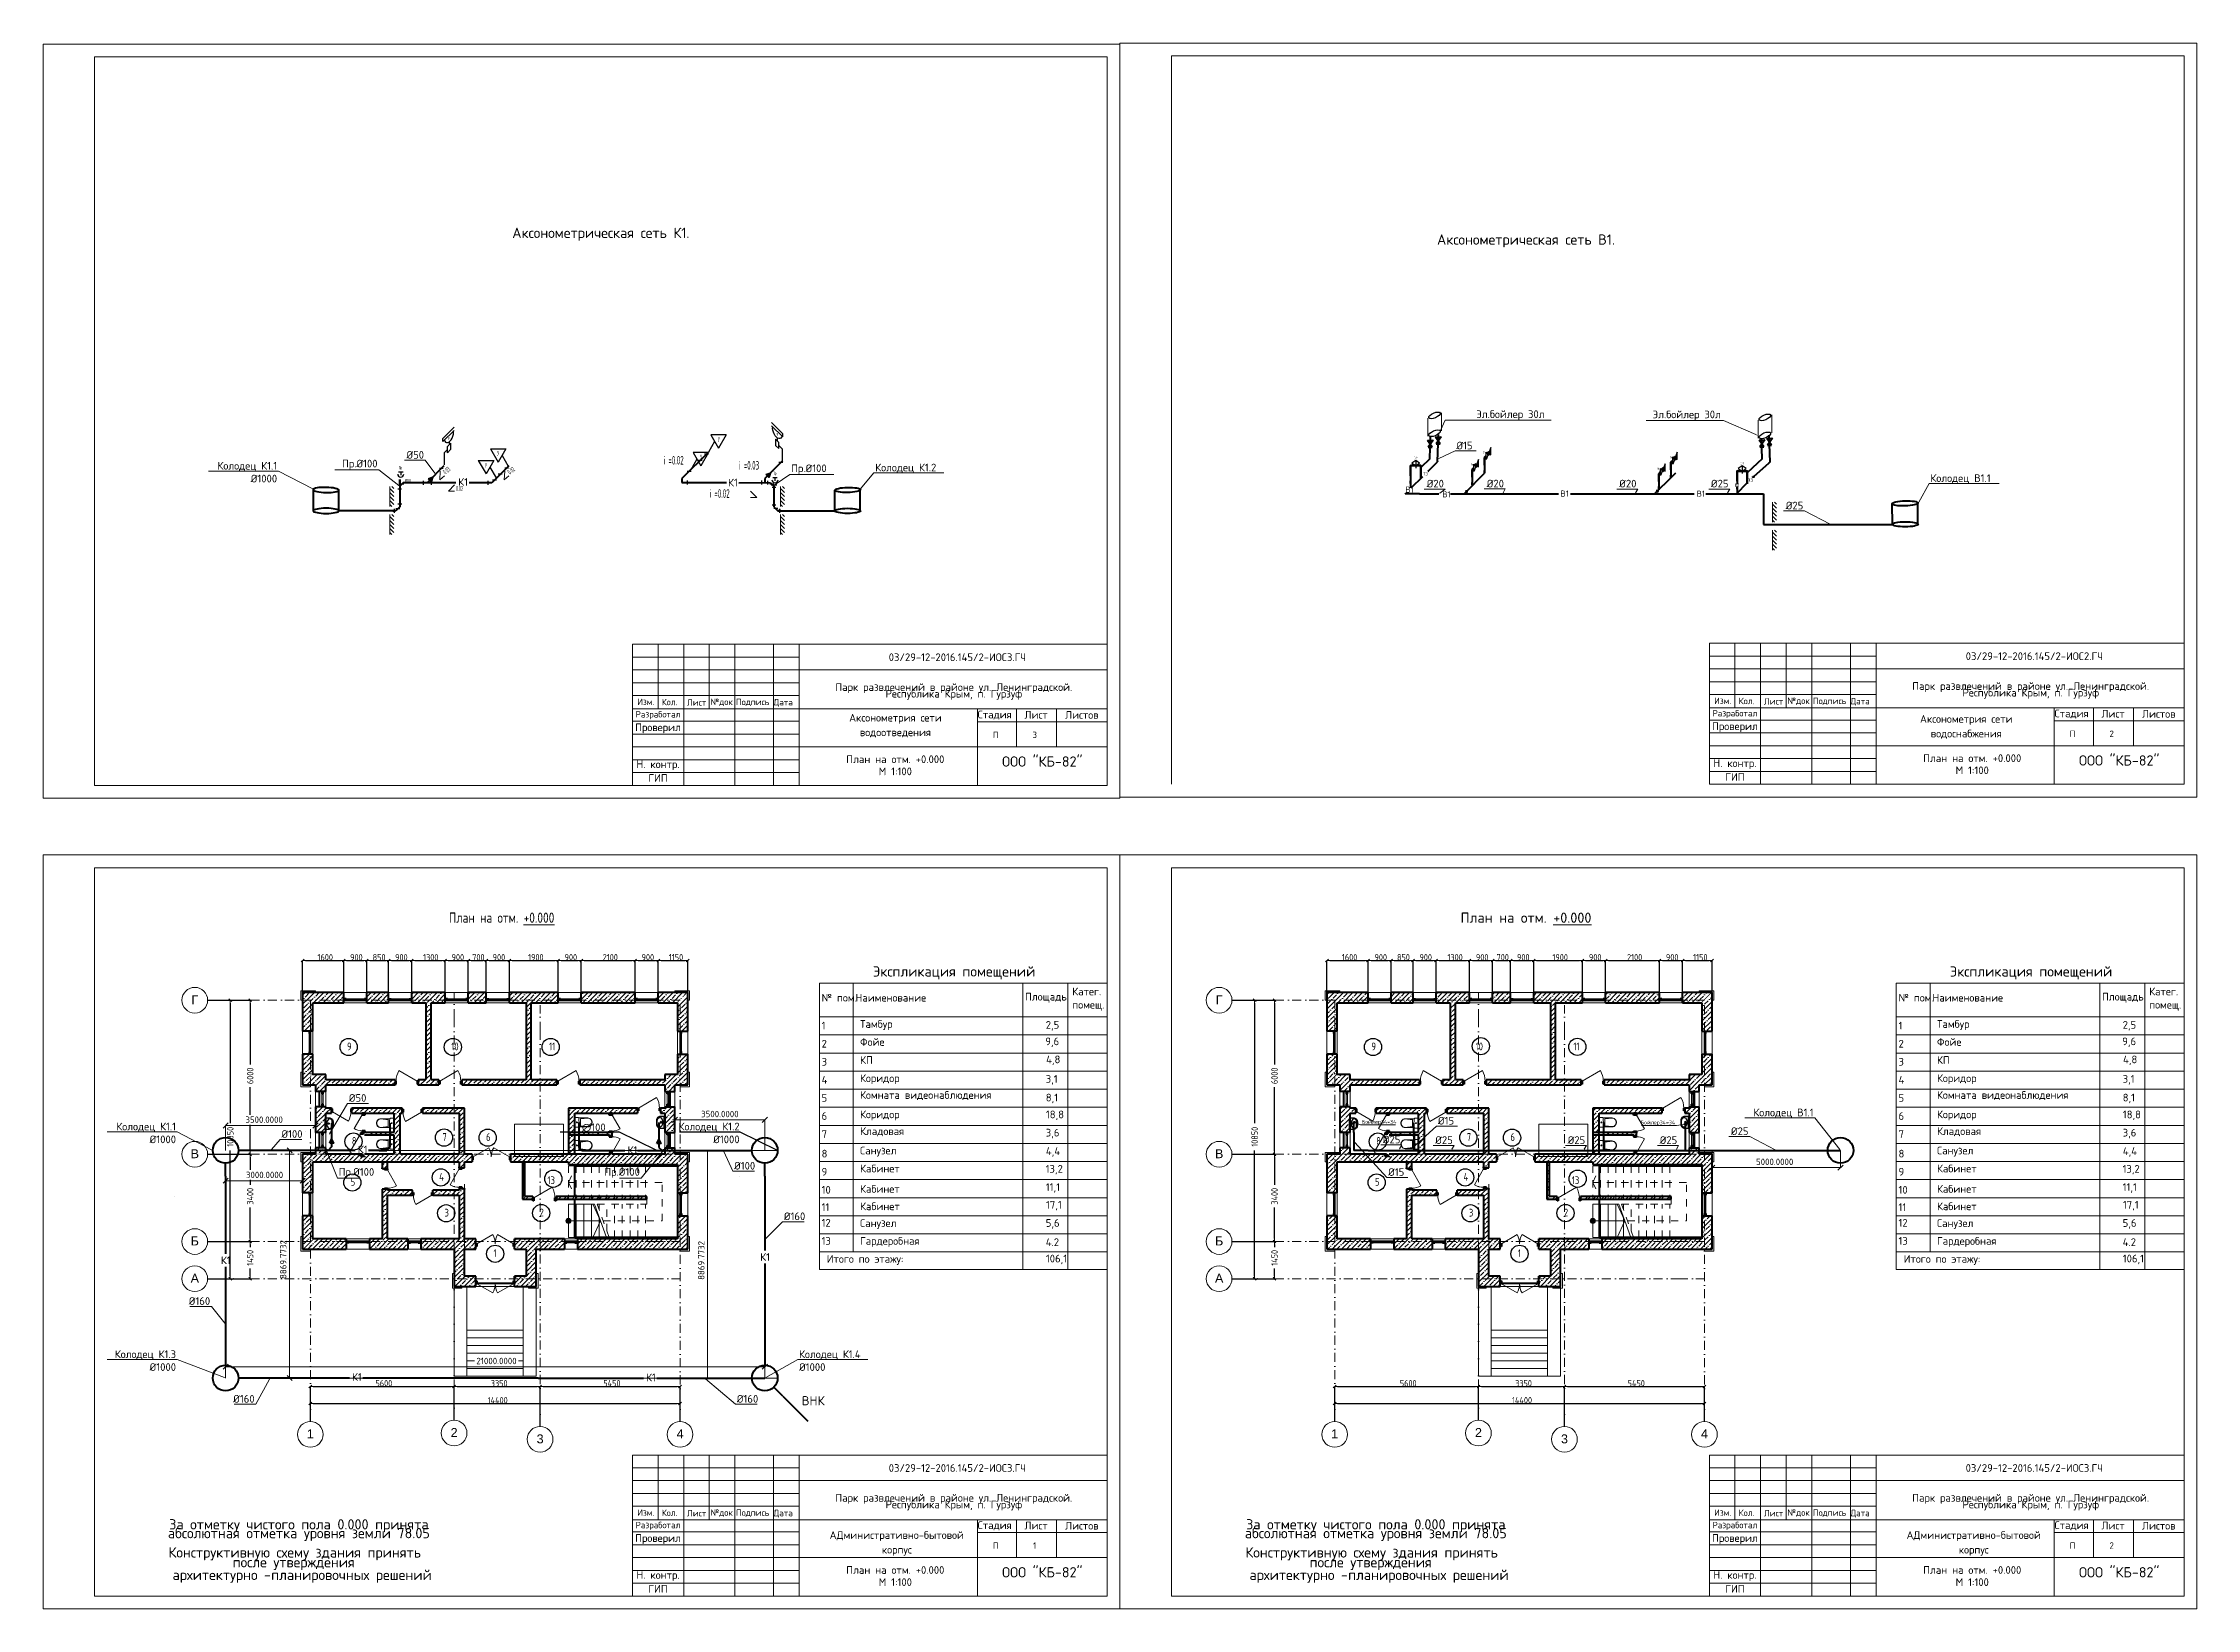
# Model space of a CAD drawing. Header units: feet. Extents: x -10410 to 374725, y -46422 to 88923.
# Drawn here: x -8640 to 75247, y 27922 to 88923 of the extents above; entities that cross this region are included whole.
import ezdxf
from ezdxf import colors
from ezdxf.entities.mleader import LeaderData, LeaderLine
from ezdxf.enums import TextEntityAlignment as Align
from ezdxf.math import Vec2, Vec3

# ---------------------------------------------------------------- set-up
doc = ezdxf.new("R2010")
doc.units = ezdxf.units.FT
doc.header["$MEASUREMENT"] = 0
doc.set_wipeout_variables(frame=1)
for name, pattern in [('Wipeout_Contour', [1000, 0, -1000]), ('Штриховая', [564.444447, 282.222223, -282.222223]), ('Штрихпунктирная', [670.277762, 352.777767, -176.388884, 0, -141.111112])]:
    doc.linetypes.add(name, pattern=pattern)
for name, color, linetype, lineweight in [('00_Ном._пера__120', 7, 'Continuous', 5), ('0_Ном._пера__1', 7, 'Continuous', 20), ('0_Ном._пера__120', 7, 'Continuous', 5), ('82323000_Ном._пера__1', 7, 'Continuous', 20), ('82323000_Ном._пера__120', 7, 'Continuous', 5), ('Аннотация - Общий_Ном._пера__1', 7, 'Continuous', 20), ('ВК_В1', 160, 'Continuous', 50), ('ВК_К', 2, 'Continuous', 50), ('ВК_Т3', 1, 'Continuous', 50), ('ВК_Текст', 250, 'Continuous', 25), ('Водоснабж.', 160, 'Continuous', 40), ('Выноски ВК', 250, 'Continuous', 9), ('Двери ArchiCAD_Ном._пера__1', 7, 'Continuous', 20), ('Двери ArchiCAD_Ном._пера__19', 255, 'Continuous', 0), ('Двери ArchiCAD_Ном._пера__21', 7, 'Continuous', 40), ('Двери ArchiCAD_Ном._пера__74', 255, 'Continuous', 0), ('Интерьер - Мебель_Ном._пера__2', 8, 'Continuous', 20), ('Интерьер - Мебель_Ном._пера__7', 7, 'Continuous', 20), ('канализация', 30, 'Continuous', 40), ('Конструктив - Лестница_Ном._пера__120', 7, 'Continuous', 5), ('Конструктив - Лестницы_Ном._пера__120', 7, 'Continuous', 5), ('Конструктив - Лестницы_Ном._пера__2', 8, 'Continuous', 20), ('Конструктив - Перекрытия_Ном._пера__1', 7, 'Continuous', 20), ('Конструктив - Перекрытия_Ном._пера__21', 7, 'Continuous', 40), ('Конструктив - Перекрытия_Ном._пера__7', 7, 'Continuous', 20), ('Конструктив - Стены Несущие_Ном._пера__21', 7, 'Continuous', 40), ('Маркер - Оси_Ном._пера__1', 7, 'Continuous', 20), ('Окна ArchiCAD_Ном._пера__120', 7, 'Continuous', 5), ('Окна ArchiCAD_Ном._пера__21', 7, 'Continuous', 40), ('Размер - Общий_Ном._пера__120', 7, 'Continuous', 5), ('Элемент Модели - Оси_Ном._пера__1', 7, 'Continuous', 20), ('Элемент Модели - Оси_Ном._пера__20', 1, 'Continuous', 0)]:
    doc.layers.add(name, color=color, linetype=linetype, lineweight=lineweight)
for name, color, linetype in [('Двери ArchiCAD', 7, 'Continuous'), ('Интерьер - Мебель', 7, 'Continuous'), ('Конструктив - Лестницы', 7, 'Continuous'), ('Конструктив - Перекрытия', 7, 'Continuous'), ('Конструктив - Стены Несущие', 7, 'Continuous'), ('Окна ArchiCAD', 7, 'Continuous'), ('Размер - Общий', 7, 'Continuous'), ('Элемент Модели - Оси', 7, 'Continuous')]:
    doc.layers.add(name, color=color, linetype=linetype)
for name, color, linetype, lineweight, true_color in [('Конструктив - Стены Несущие_Ном._пера__168', 7, 'Continuous', 5, 0xfe847a), ('Конструктив - Стены Несущие_Ном._пера__170', 7, 'Continuous', 5, 0x9f9f00), ('Элемент Модели - Оси_Ном._пера__94', 7, 'Continuous', 5, 0xdc4f00)]:
    doc.layers.add(name, color=color, linetype=linetype, lineweight=lineweight, true_color=true_color)
doc.styles.add('GOST_100', font='cs_gost2304.shx', dxfattribs={"width": 0.7, "height": 300})
doc.styles.get("Standard").update_dxf_attribs({"font": 'isocpeur.ttf'})
doc.styles.add('СГЕНЕРИР_СТИЛЬ_1', font='arial.ttf')
doc.styles.add('СГЕНЕРИР_СТИЛЬ_2', font='CS_Gost2304.shx')
doc.dimstyles.get("Standard").update_dxf_attribs({"dimtxt": 250, "dimasz": 200, "dimexe": 0.18, "dimexo": 0.0625, "dimgap": 100, "dimtad": 1, "dimjust": 2, "dimdec": 4, "dimzin": 0, "dimdsep": 46, "dimtxsty": 'Standard', "dimblk": 'OBLIQUE', "dimcen": 0.09, "dimadec": 0, "dimazin": 0, "dimtfac": 1, "dimtdec": 4, "dimtofl": 0, "dimtmove": 0, "dimatfit": 3, "dimldrblk": 'OBLIQUE', "dimfxl": 1, "dimtfill": 1, "dimtolj": 1, "dimtzin": 0, "dimlwd": 5, "dimlwe": 5, "dimarcsym": 0})
doc.dimstyles.new('СГЕНЕРИР_СТИЛЬ__1', dxfattribs={"dimtxt": 250, "dimasz": 114, "dimexe": 0.18, "dimexo": 0, "dimgap": 0.09, "dimtad": 1, "dimtih": 1, "dimtoh": 1, "dimdec": 0, "dimzin": 0, "dimdsep": 46, "dimtxsty": 'СГЕНЕРИР_СТИЛЬ_2', "dimblk": 'ARROWHEAD_6', "dimblk1": 'ARROWHEAD_6', "dimblk2": 'ARROWHEAD_6', "dimcen": 0.09, "dimclrd": 7, "dimclre": 7, "dimclrt": 7, "dimazin": 0, "dimtfac": 1, "dimtdec": 4, "dimtmove": 0, "dimatfit": 3, "dimfxl": 1, "dimtolj": 1, "dimtzin": 0, "dimarcsym": 0})
doc.dimstyles.new('СГЕНЕРИР_СТИЛЬ__2', dxfattribs={"dimtxt": 250, "dimasz": 114, "dimexe": 0.18, "dimexo": 0, "dimgap": 0.09, "dimtad": 1, "dimdec": 0, "dimzin": 0, "dimdsep": 46, "dimtxsty": 'СГЕНЕРИР_СТИЛЬ_2', "dimblk": 'ARROWHEAD_6', "dimblk1": 'ARROWHEAD_6', "dimblk2": 'ARROWHEAD_6', "dimcen": 0.09, "dimclrd": 7, "dimclre": 7, "dimclrt": 7, "dimazin": 0, "dimtfac": 1, "dimtdec": 4, "dimtmove": 0, "dimatfit": 3, "dimfxl": 1, "dimtolj": 1, "dimtzin": 0, "dimarcsym": 0})
pattern_1 = [(45, (0, 0), (-183.8478, 183.8478), []), (45, (-91.92, 91.92), (-183.8478, 183.8478), [195, -65, 0, -65])]
pattern_2 = [(45, (0, 0), (-159.099, 159.099), []), (45, (-53.03, 53.03), (-159.099, 159.099), [])]

msp = doc.modelspace()

# ---------------------------------------------------------------- texts
at = {"layer": 'Defpoints', "lineweight": 5, "insert": (5570.78292, 71885.84389), "char_height": 120, "attachment_point": 5, "style": 'GOST_100'}
msp.add_mtext('%%C100', dxfattribs=at)
at = {"layer": 'ВК_Текст', "style": 'GOST_100', "width": 0.6}
for s, p in [('0.03', (7034.87232, 72104.55865)), ('0.02', (9552.59774, 72103.97267))]:
    msp.add_text(s, height=200, rotation=40.927052188, dxfattribs=at).set_placement(p)
for s, height, p in [('i =0.02', 336, (15527.36089, 72501.8357)), ('i =0.03', 336, (18463.75693, 72305.28119)), ('0.02', 200, (7443.19148, 71466.39964)), ('i =0.02', 336, (17318.99326, 71205.94361))]:
    msp.add_text(s, height=height, dxfattribs=at).set_placement(p)
at = {"layer": 'ВК_Текст', "lineweight": 5, "attachment_point": 5, "style": 'GOST_100'}
for s, insert, char_height in [('Р', (7169.96571, 73513.29403), 120), ('У', (9088.10091, 72943.16992), 180), ('У', (17678.50978, 73489.56594), 180), ('У', (8611.09298, 72483.08061), 180), ('У', (16991.09662, 72802.15278), 180)]:
    msp.add_mtext(s, dxfattribs=dict(at, insert=insert, char_height=char_height))
at = {"layer": 'ВК_Текст', "lineweight": 5, "extrusion": (0, 0, -1), "insert": (19953.04101, 73671.30053), "char_height": 120, "attachment_point": 5, "text_direction": (-1, 0, 0), "style": 'GOST_100'}
msp.add_mtext('Р', dxfattribs=at)
at = {"layer": 'Водоснабж.', "attachment_point": 1}
for s, insert, char_height in [('Т3', (45108.05569, 72200.99374), 120), ('В1', (44420.39334, 71645.93394), 240), ('В1', (45855.70598, 71463.92778), 240), ('В1', (50458.65268, 71492.04294), 240), ('В1', (55761.93533, 71488.43503), 240), ('В1', (57246.87183, 71761.04552), 120), ('Т3', (57767.1293, 71957.7201), 120)]:
    msp.add_mtext_dynamic_manual_height_columns(s, width=380.7872051, gutter_width=12.5, heights=[0], dxfattribs=dict(at, insert=insert, char_height=char_height))
at = {"layer": 'канализация'}
msp.add_text('ВНК', height=356.639302, dxfattribs=at).set_placement((20909.80337, 35855.72491))
at = {"layer": 'канализация', "char_height": 300, "width": 321.8225596}
for insert, attachment_point in [((7529.89097, 71674.01655), 7), ((18036.89831, 71649.76714), 7), ((-1525.64291, 41352.79294), 8), ((19290.34725, 41481.72076), 7), ((3388.88106, 36806.52157), 7), ((14842.16522, 36788.80079), 7)]:
    msp.add_mtext('\\A1;К1', dxfattribs=dict(at, insert=insert, attachment_point=attachment_point))
at = {"layer": 'канализация', "color": 1, "insert": (713.84995, 41533.41636), "char_height": 250, "attachment_point": 5, "rotation": 90}
msp.add_mtext('\\A1;8869.7732', dxfattribs=at)
at = {"layer": 'канализация', "char_height": 0.2, "attachment_point": 1}
for width, insert in [(2144.6724401, (18609.36958, 39311.13053)), (3302.0080298, (18609.36958, 39310.93053))]:
    msp.add_mtext_dynamic_manual_height_columns('ВНК', width=width, gutter_width=1, heights=[0], dxfattribs=dict(at, insert=insert))
at = {"layer": 'Конструктив - Лестницы', "color": 161, "linetype": 'Continuous', "lineweight": 25, "true_color": 0x78aaff, "char_height": 300, "attachment_point": 7}
for insert in [(7257.35895, 49685.54986), (47153.27146, 49685.54986)]:
    msp.add_mtext('\\A1;{\\FCS_Gost2304.shx;10}', dxfattribs=dict(at, insert=insert))
at = {"layer": 'Маркер - Оси_Ном._пера__1'}
for s, p in [('Конструктивную схему здания принять', (-3757.35253, 29923.38437)), ('Конструктивную схему здания принять', (38186.19559, 29923.38437)), ('после утверждения', (-1256.94532, 29541.64886)), ('планировочных решений', (242.24027, 29048.6134)), ('после утверждения', (40686.60279, 29541.64886)), ('планировочных решений', (42185.78838, 29048.6134)), ('архитектурно', (-3597.75973, 29048.6134)), ('-', (-37.75973, 29048.6134)), ('архитектурно', (38345.78838, 29048.6134)), ('-', (41905.78838, 29048.6134))]:
    msp.add_text(s, height=400, dxfattribs=at).set_placement(p)
at = {"layer": 'Маркер - Оси_Ном._пера__1', "linetype": 'Continuous', "attachment_point": 5}
for s, insert, char_height, width in [('\\A1;Аксонометрическая сеть К1.', (13084.24492, 81475.3275), 400, 6942.5414205), ('\\A1;Аксонометрическая сеть В1.', (49115.20196, 81214.05958), 400, 6942.5414205), ('\\A1;2', (71926.71763, 62014.8791), 250, 75), ('\\A1;{\\FCS_Gost2304.shx;План на отм. \\FCS_Gost2304.shx;\\L\\L+\\FCS_Gost2304.shx;0.000\\P\\FCS_Gost2304.shx;}', (9219.28945, 54850.39904), 400, 6942.5414205), ('\\A1;План на отм. {\\L+0.000}', (49115.20196, 54850.39904), 400, 6942.5414205), ('\\A1;2', (71926.71763, 30389.65204), 250, 75)]:
    msp.add_mtext(s, dxfattribs=dict(at, insert=insert, char_height=char_height, width=width))
at = {"layer": 'Маркер - Оси_Ном._пера__1', "linetype": 'Continuous'}
for s, insert, char_height, attachment_point in [('\\A1;03/29-12-2016.145/2-ИОС3.ГЧ', (26969.53602, 64996.55126), 300, 5), ('\\A1;03/29-12-2016.145/2-ИОС2.ГЧ', (68913.08413, 65037.86355), 300, 5), ('\\A1;Изм.', (14834.79909, 63257.35295), 250, 5), ('\\A1;Кол.', (15763.58972, 63251.16295), 250, 5), ('\\A1;Лист', (16815.422, 63235.68137), 250, 5), ('\\A1;№док', (17788.01547, 63240.4193), 250, 5), ('\\A1;Подпись', (18344.76105, 63235.68137), 250, 4), ('\\A1;Дата', (19806.67312, 63216.88822), 250, 4), ('\\A1;Стадия', (28420.50212, 62742.46002), 300, 5), ('\\A1;Разработал', (57253.28395, 62781.00641), 250, 5), ('\\A1;Изм.', (56778.3472, 63298.66523), 250, 5), ('\\A1;Кол.', (57707.13784, 63292.47523), 250, 5), ('\\A1;Лист', (58758.97012, 63276.99365), 250, 5), ('\\A1;№док', (59731.56359, 63281.73158), 250, 5), ('\\A1;Подпись', (60288.30917, 63276.99365), 250, 4), ('\\A1;Дата', (61750.22123, 63258.2005), 250, 4), ('\\A1;Стадия', (70364.05023, 62783.7723), 300, 5), ('\\A1;Лист', (71979.82261, 62795.7334), 300, 5), ('\\A1;Листов', (73759.76563, 62789.52258), 300, 5), ('\\A1;Проверил', (15309.73583, 62226.18891), 300, 5), ('\\A1;Разработал', (15309.73583, 62739.69413), 250, 5), ('\\A1;П', (28458.25553, 61973.56681), 250, 5), ('\\A1;Лист', (30036.2745, 62754.42112), 300, 5), ('\\A1;3', (29983.16952, 61973.56681), 250, 5), ('\\A1;Листов', (31816.21752, 62748.2103), 300, 5), ('\\A1;Проверил', (57253.28395, 62267.50119), 300, 5), ('\\A1;П', (70401.80365, 62014.8791), 250, 5), ('\\A1;ООО "КБ-82"', (72219.37714, 60975.32453), 400, 5), ('\\A1;Н. контр.', (15309.73583, 60787.611), 300, 5), ('\\A1;ГИП', (15309.73583, 60292.65646), 300, 5), ('\\A1;ООО "КБ-82"', (30275.82903, 60934.01225), 400, 5), ('\\A1;Н. контр.', (57253.28395, 60828.92328), 300, 5), ('\\A1;ГИП', (57253.28395, 60333.96874), 300, 5), ('\\A1;03/29-12-2016.145/2-ИОС3.ГЧ', (26969.53602, 33412.63649), 300, 5), ('\\A1;03/29-12-2016.145/2-ИОС3.ГЧ', (68913.08413, 33412.63649), 300, 5), ('\\A1;Разработал', (15309.73583, 31155.77935), 250, 5), ('\\A1;Изм.', (14834.79909, 31673.43818), 250, 5), ('\\A1;Кол.', (15763.58972, 31667.24817), 250, 5), ('\\A1;Лист', (16815.422, 31651.76659), 250, 5), ('\\A1;№док', (17788.01547, 31656.50453), 250, 5), ('\\A1;Подпись', (18344.76105, 31651.76659), 250, 4), ('\\A1;Дата', (19806.67312, 31632.97345), 250, 4), ('\\A1;Стадия', (28420.50212, 31158.54525), 300, 5), ('\\A1;Лист', (30036.2745, 31170.50635), 300, 5), ('\\A1;Листов', (31816.21752, 31164.29552), 300, 5), ('\\A1;Разработал', (57253.28395, 31155.77935), 250, 5), ('\\A1;Изм.', (56778.3472, 31673.43818), 250, 5), ('\\A1;Кол.', (57707.13784, 31667.24817), 250, 5), ('\\A1;Лист', (58758.97012, 31651.76659), 250, 5), ('\\A1;№док', (59731.56359, 31656.50453), 250, 5), ('\\A1;Подпись', (60288.30917, 31651.76659), 250, 4), ('\\A1;Дата', (61750.22123, 31632.97345), 250, 4), ('\\A1;Стадия', (70364.05023, 31158.54525), 300, 5), ('\\A1;Лист', (71979.82261, 31170.50635), 300, 5), ('\\A1;Листов', (73759.76563, 31164.29552), 300, 5), ('\\A1;Проверил', (15309.73583, 30642.27413), 300, 5), ('\\A1;П', (28458.25553, 30389.65204), 250, 5), ('\\A1;1', (29983.16952, 30389.65204), 250, 5), ('\\A1;Проверил', (57253.28395, 30642.27413), 300, 5), ('\\A1;П', (70401.80365, 30389.65204), 250, 5), ('\\A1;Н. контр.', (15309.73583, 29203.69623), 300, 5), ('\\A1;ООО "КБ-82"', (30275.82903, 29350.09748), 400, 5), ('\\A1;Н. контр.', (57253.28395, 29203.69623), 300, 5), ('\\A1;ООО "КБ-82"', (72219.37714, 29350.09748), 400, 5), ('\\A1;ГИП', (15309.73583, 28708.74168), 300, 5), ('\\A1;ГИП', (57253.28395, 28708.74168), 300, 5)]:
    msp.add_mtext(s, dxfattribs=dict(at, insert=insert, char_height=char_height, attachment_point=attachment_point))
at = {"layer": 'Маркер - Оси_Ном._пера__1', "linetype": 'Continuous', "attachment_point": 5}
for s, insert, char_height, width, line_spacing_factor in [('\\A1;Парк развлечений в районе ул. Ленинградской. Республика Крым, п. Гурзуф{\\H1.8055x; }', (26829.53601, 63663.8379), 300, 11311.0728567, 0.516693), ('\\A1;Парк развлечений в районе ул. Ленинградской. Республика Крым, п. Гурзуф{\\H1.8055x; }', (68773.08413, 63705.15019), 300, 11311.0728567, 0.516693), ('\\A1;Аксонометрия сети водоотведения', (24556.25806, 62331.94742), 300, 4607.6934986, 1.139351), ('\\A1;Аксонометрия сети водоснабжения', (66262.80986, 62284.57755), 300, 4607.6934986, 1.139351), ('\\A1;План на отм. +0.000\\PМ 1:100', (24551.66402, 60786.4757), 300, 5575.016688, 0.945455), ('\\A1;План на отм. +0.000\\PМ 1:100', (66495.21214, 60827.78798), 300, 5575.016688, 0.945455), ('\\A1;Парк развлечений в районе ул. Ленинградской. Республика Крым, п. Гурзуф{\\H1.8055x; }', (26829.53601, 32079.92313), 300, 11311.0728567, 0.516693), ('\\A1;Парк развлечений в районе ул. Ленинградской. Республика Крым, п. Гурзуф{\\H1.8055x; }', (68773.08413, 32079.92313), 300, 11311.0728567, 0.516693), ('\\A1;За отметку чистого пола 0.000 принята абсолютная отметка уровня земли 78.05', (1322.24027, 30992.50075), 400, 11311.0728567, 0.516693), ('\\A1;За отметку чистого пола 0.000 принята абсолютная отметка уровня земли 78.05', (43265.78838, 30992.50075), 400, 11311.0728567, 0.516693), ('\\A1;АДминистративно-бытовой корпус', (24608.59774, 30473.56583), 300, 4607.6934986, 1.139351), ('\\A1;АДминистративно-бытовой корпус', (66552.14585, 30473.56583), 300, 4607.6934986, 1.139351), ('\\A1;План на отм. +0.000\\PМ 1:100', (24551.66402, 29202.56092), 300, 5575.016688, 0.945455), ('\\A1;План на отм. +0.000\\PМ 1:100', (66495.21214, 29202.56092), 300, 5575.016688, 0.945455)]:
    msp.add_mtext(s, dxfattribs=dict(at, insert=insert, char_height=char_height, width=width, line_spacing_factor=line_spacing_factor))
at = {"layer": 'Размер - Общий_Ном._пера__120', "linetype": 'Continuous'}
for s, insert, char_height, attachment_point in [('\\A1;Экспликация помещений', (26841.62428, 52448.61158), 400, 8), ('\\A1;Экспликация помещений', (68785.17239, 52448.61158), 400, 8), ('\\A1;№ пом.', (21681.54882, 51582.99787), 300, 7), ('\\A1;Наименование', (23002.10979, 51582.56151), 300, 7), ('\\A1;Площадь', (29604.91468, 51540.6706), 300, 7), ('\\A1;№ пом.', (63625.09693, 51582.99787), 300, 7), ('\\A1;Наименование', (64945.65791, 51582.56151), 300, 7), ('\\A1;Площадь', (71548.46279, 51540.6706), 300, 7), ('\\A1;1', (21681.54882, 50495.89463), 300, 7), ('\\A1;Тамбур', (23178.18459, 50477.04536), 300, 7), ('\\A1;2,5', (30411.59074, 50453.71389), 300, 7), ('\\A1;1', (63625.09693, 50495.89463), 300, 7), ('\\A1;Тамбур', (65121.7327, 50477.04536), 300, 7), ('\\A1;2,5', (72355.13885, 50453.71389), 300, 7), ('\\A1;{\\FCS_Gost2304.shx;9}', (3197.79072, 49685.54986), 300, 7), ('\\A1;{\\FCS_Gost2304.shx;11}', (11064.86249, 49685.54986), 300, 7), ('\\A1;2', (21681.54882, 49791.59427), 300, 7), ('\\A1;Фойе', (23178.18459, 49857.83708), 300, 7), ('\\A1;9,6', (30393.583, 49812.89159), 300, 7), ('\\A1;{\\FCS_Gost2304.shx;9}', (43093.70323, 49685.54986), 300, 7), ('\\A1;{\\FCS_Gost2304.shx;11}', (50960.775, 49685.54986), 300, 7), ('\\A1;2', (63625.09693, 49791.59427), 300, 7), ('\\A1;Фойе', (65121.7327, 49857.83708), 300, 7), ('\\A1;9,6', (72337.13111, 49812.89159), 300, 7), ('\\A1;3', (21681.54882, 49087.29509), 300, 7), ('\\A1;4', (21681.54882, 48382.9959), 300, 7), ('\\A1;КП', (23178.18459, 49153.53853), 300, 7), ('\\A1;Коридор', (23178.18459, 48364.14844), 300, 7), ('\\A1;3,1', (30411.59074, 48348.75652), 300, 7), ('\\A1;4,8', (30425.87792, 49108.59191), 300, 7), ('\\A1;3', (63625.09693, 49087.29509), 300, 7), ('\\A1;4', (63625.09693, 48382.9959), 300, 7), ('\\A1;КП', (65121.7327, 49153.53853), 300, 7), ('\\A1;Коридор', (65121.7327, 48364.14844), 300, 7), ('\\A1;3,1', (72355.13885, 48348.75652), 300, 7), ('\\A1;4,8', (72369.42603, 49108.59191), 300, 7), ('\\A1;5', (21681.54882, 47678.69671), 300, 7), ('\\A1;Комната видеонаблюдения', (23178.18459, 47744.5038), 300, 7), ('\\A1;8,1', (30411.59074, 47622.762), 300, 7), ('\\A1;5', (63625.09693, 47678.69671), 300, 7), ('\\A1;Комната видеонаблюдения', (65121.7327, 47744.5038), 300, 7), ('\\A1;8,1', (72355.13885, 47622.762), 300, 7), ('\\A1;6', (21681.54882, 46974.39752), 300, 7), ('\\A1;Коридор', (23178.18459, 46955.55006), 300, 7), ('\\A1;18,8', (30417.35216, 46964.41465), 300, 7), ('\\A1;6', (63625.09693, 46974.39752), 300, 7), ('\\A1;Коридор', (65121.7327, 46955.55006), 300, 7), ('\\A1;18,8', (72360.90028, 46964.41465), 300, 7), ('\\A1;7', (21681.54882, 46270.09833), 300, 7), ('\\A1;Кладовая', (23178.18459, 46335.90507), 300, 7), ('\\A1;3,6', (30411.59074, 46254.99138), 300, 7), ('\\A1;7', (63625.09693, 46270.09833), 300, 7), ('\\A1;Кладовая', (65121.7327, 46335.90507), 300, 7), ('\\A1;3,6', (72355.13885, 46254.99138), 300, 7), ('\\A1;8', (21681.54882, 45508.82291), 300, 7), ('\\A1;Санузел', (23178.18459, 45546.95075), 300, 7), ('\\A1;4,4', (30416.64401, 45536.25989), 300, 7), ('\\A1;8', (63625.09693, 45508.82291), 300, 7), ('\\A1;Санузел', (65121.7327, 45546.95075), 300, 7), ('\\A1;4,4', (72360.19212, 45536.25989), 300, 7), ('\\A1;{\\FCS_Gost2304.shx;5}', (3338.58417, 44406.74766), 300, 7), ('\\A1;9', (21681.54882, 44804.52372), 300, 7), ('\\A1;Кабинет', (23178.18459, 44927.30483), 300, 7), ('\\A1;13,2', (30407.69606, 44845.38255), 300, 7), ('\\A1;11,1', (30411.59074, 44136.34927), 300, 7), ('\\A1;{\\FCS_Gost2304.shx;5}', (43234.49668, 44406.74766), 300, 7), ('\\A1;9', (63625.09693, 44804.52372), 300, 7), ('\\A1;Кабинет', (65121.7327, 44927.30483), 300, 7), ('\\A1;13,2', (72351.24417, 44845.38255), 300, 7), ('\\A1;11,1', (72355.13885, 44136.34927), 300, 7), ('\\A1;10', (21681.54882, 44100.2249), 300, 7), ('\\A1;11', (21681.54882, 43424.90657), 300, 7), ('\\A1;Кабинет', (23178.18459, 44133.29756), 300, 7), ('\\A1;Кабинет', (23178.18459, 43454.78226), 300, 7), ('\\A1;17,1', (30421.7268, 43446.13801), 300, 7), ('\\A1;10', (63625.09693, 44100.2249), 300, 7), ('\\A1;11', (63625.09693, 43424.90657), 300, 7), ('\\A1;Кабинет', (65121.7327, 44133.29756), 300, 7), ('\\A1;Кабинет', (65121.7327, 43454.78226), 300, 7), ('\\A1;17,1', (72365.27492, 43446.13801), 300, 7), ('\\A1;12', (21681.54882, 42814.84531), 300, 7), ('\\A1;Санузел', (23178.18459, 42719.70742), 300, 7), ('\\A1;5,6', (30411.59074, 42736.97708), 300, 7), ('\\A1;12', (63625.09693, 42814.84531), 300, 7), ('\\A1;Санузел', (65121.7327, 42719.70742), 300, 7), ('\\A1;5,6', (72355.13885, 42736.97708), 300, 7), ('\\A1;13', (21681.54882, 42110.54612), 300, 7), ('\\A1;Гардеробная ', (23178.18459, 42025.45447), 300, 7), ('\\A1;4.2', (30411.59074, 42060.16853), 300, 7), ('\\A1;13', (63625.09693, 42110.54612), 300, 7), ('\\A1;Гардеробная ', (65121.7327, 42025.45447), 300, 7), ('\\A1;4.2', (72355.13885, 42060.16853), 300, 7), ('\\A1;Итого по этажу:', (21883.42272, 41325.36832), 300, 7), ('\\A1;106,1', (30416.64401, 41351.14833), 300, 7), ('\\A1;Итого по этажу:', (63826.97084, 41325.36832), 300, 7), ('\\A1;106,1', (72360.19212, 41351.14833), 300, 7)]:
    msp.add_mtext(s, dxfattribs=dict(at, insert=insert, char_height=char_height, attachment_point=attachment_point))
at = {"layer": 'Размер - Общий_Ном._пера__120', "linetype": 'Continuous', "char_height": 300, "attachment_point": 7, "line_spacing_factor": 1.032894}
for insert in [(31442.71551, 51227.57398), (73386.26362, 51227.57398)]:
    msp.add_mtext('\\A1;Катег.\\Pпомещ.', dxfattribs=dict(at, insert=insert))

# ---------------------------------------------------------------- blocks, each defined once
blk = doc.blocks.new('Перекрытие_1', base_point=(6100, -1750))
at = {"layer": 'Конструктив - Перекрытия_Ном._пера__7', "linetype": 'Continuous', "flags": 128}
blk.add_lwpolyline([(6100, -1750), (8291, -1750), (8291, -3450), (6100, -3450)], close=True, dxfattribs=at)
blk = doc.blocks.new('Перекрытие_2', base_point=(8291, -3450))
at = {"layer": 'Конструктив - Перекрытия_Ном._пера__7', "linetype": 'Continuous', "flags": 128}
blk.add_lwpolyline([(8291, -3450), (8291, -3750), (6100, -3750), (6100, -3450)], close=True, dxfattribs=at)
blk = doc.blocks.new('Перекрытие_3', base_point=(8291, -3750))
at = {"layer": 'Конструктив - Перекрытия_Ном._пера__7', "linetype": 'Continuous', "flags": 128}
blk.add_lwpolyline([(8291, -3750), (8291, -4050), (6100, -4050), (6100, -3750)], close=True, dxfattribs=at)
blk = doc.blocks.new('Перекрытие_4', base_point=(8291, -4050))
at = {"layer": 'Конструктив - Перекрытия_Ном._пера__7', "linetype": 'Continuous', "flags": 128}
blk.add_lwpolyline([(8291, -4050), (8291, -4350), (6100, -4350), (6100, -4050)], close=True, dxfattribs=at)
blk = doc.blocks.new('Перекрытие_5', base_point=(8291, -4350))
at = {"layer": 'Конструктив - Перекрытия_Ном._пера__7', "linetype": 'Continuous', "flags": 128}
blk.add_lwpolyline([(8291, -4350), (8291, -4650), (6100, -4650), (6100, -4350)], close=True, dxfattribs=at)
blk = doc.blocks.new('Перекрытие_6', base_point=(8291, -4650))
at = {"layer": 'Конструктив - Перекрытия_Ном._пера__7', "linetype": 'Continuous', "flags": 128}
blk.add_lwpolyline([(8291, -4650), (8291, -4950), (6100, -4950), (6100, -4650)], close=True, dxfattribs=at)
blk = doc.blocks.new('Перекрытие_7', base_point=(6100, -5250))
at = {"layer": 'Конструктив - Перекрытия_Ном._пера__7', "linetype": 'Continuous', "flags": 128}
blk.add_lwpolyline([(6100, -5250), (6100, -4950), (8291, -4950), (8291, -5250)], close=True, dxfattribs=at)
blk = doc.blocks.new('Перекрытие_8', base_point=(5600, -1750))
at = {"layer": 'Конструктив - Перекрытия_Ном._пера__1', "linetype": 'Continuous', "flags": 128}
blk.add_lwpolyline([(5600, -1750), (5600, -5250), (6100, -5250), (6100, -1750)], close=True, dxfattribs=at)
blk = doc.blocks.new('Перекрытие_9', base_point=(8291, -1750))
at = {"layer": 'Конструктив - Перекрытия_Ном._пера__1', "linetype": 'Continuous', "flags": 128}
blk.add_lwpolyline([(8291, -1750), (8291, -5250), (8791, -5250), (8791, -1750)], close=True, dxfattribs=at)
blk = doc.blocks.new('Перекрытие_10', base_point=(8791, -4650))
at = {"layer": 'Конструктив - Перекрытия_Ном._пера__7', "linetype": 'Continuous', "flags": 128}
blk.add_lwpolyline([(8791, -4650), (8800, -4650), (8800, -4950), (8791, -4950)], close=True, dxfattribs=at)
blk = doc.blocks.new('Перекрытие_11', base_point=(0, 3250))
at = {"layer": 'Конструктив - Перекрытия_Ном._пера__21', "linetype": 'Continuous', "flags": 128}
for points in [[(0, 3250), (350, 3250), (350, 6200), (0, 6200), (0, 9400), (14400, 9400), (14400, 6200), (14006, 6200), (14006, 3250), (14400, 3250), (14400, 0), (8689, 0), (8689, -1642), (5701, -1642), (5701, 0), (0, 0)], [(10307, 152), (10307, 2952), (14300, 2952), (14300, 152)]]:
    blk.add_lwpolyline(points, close=True, dxfattribs=at)
blk = doc.blocks.new('Окно 18')
at = {"layer": 'Окна ArchiCAD_Ном._пера__120', "linetype": 'Continuous'}
for p, q in [((-450, 100), (450, 100)), ((-355, 0), (355, 0)), ((-450, -300), (450, -300)), ((355, -50), (-355, -50))]:
    blk.add_line(p, q, dxfattribs=at)
at = {"layer": 'Окна ArchiCAD_Ном._пера__21', "linetype": 'Continuous'}
for p, q in [((-450, 0), (-355, 0)), ((-450, 0), (-450, -50)), ((-355, 0), (-355, -50)), ((355, -50), (355, 0)), ((355, 0), (450, 0)), ((450, 0), (450, -50)), ((-355, -50), (-450, -50)), ((450, -50), (355, -50))]:
    blk.add_line(p, q, dxfattribs=at)
blk = doc.blocks.new('Окно 18_2')
at = {"layer": 'Окна ArchiCAD_Ном._пера__120', "linetype": 'Continuous'}
for p, q in [((-250, 250), (250, 250)), ((-155, 0), (155, 0)), ((-250, -150), (250, -150)), ((155, -50), (-155, -50))]:
    blk.add_line(p, q, dxfattribs=at)
at = {"layer": 'Окна ArchiCAD_Ном._пера__21', "linetype": 'Continuous'}
for p, q in [((-250, 0), (-155, 0)), ((-250, -50), (-250, 0)), ((-155, 0), (-155, -50)), ((155, -50), (155, 0)), ((155, 0), (250, 0)), ((250, -50), (250, 0)), ((-155, -50), (-250, -50)), ((250, -50), (155, -50))]:
    blk.add_line(p, q, dxfattribs=at)
blk = doc.blocks.new('Двупольная Дверь 18')
at = {"layer": 'Двери ArchiCAD_Ном._пера__1', "linetype": 'Continuous'}
for p, q in [((-710, 0), (-95, 355)), ((710, 0), (95, 355))]:
    blk.add_line(p, q, dxfattribs=at)
at = {"layer": 'Двери ArchiCAD_Ном._пера__19', "linetype": 'Continuous'}
for centre, start, end in [((-710, 0), 0, 30), ((710, 0), 150, 180)]:
    blk.add_arc(centre, 710, start, end, dxfattribs=at)
at = {"layer": 'Двери ArchiCAD_Ном._пера__21', "linetype": 'Continuous'}
for p, q in [((-750, 185), (-787, 185)), ((-750, 0), (-750, 185)), ((-710, 0), (-750, 0)), ((-750, 0), (-750, -115)), ((-750, -115), (-750, 0)), ((-710, -115), (-710, 0)), ((750, 0), (710, 0)), ((710, 0), (710, -115)), ((750, 0), (750, 185)), ((750, 185), (787, 185)), ((750, -115), (750, 0)), ((750, -115), (750, 0)), ((-750, -215), (-787, -215)), ((-750, -115), (-710, -115)), ((-750, -215), (-750, -115)), ((710, -115), (750, -115)), ((750, -215), (750, -115)), ((750, -215), (787, -215))]:
    blk.add_line(p, q, dxfattribs=at)
blk = doc.blocks.new('Стена_1', base_point=(0, 0))
at = {"color": 254, "linetype": 'Wipeout_Contour', "lineweight": 0, "ltscale": 6201.180135}
blk.add_wipeout([(-300, -300), (1400, -300), (1400, -50), (1400, 0), (1400, 100), (100, 100)], dxfattribs=at).dxf.layer = 'Конструктив - Стены Несущие'
at = {"color": 254, "linetype": 'Wipeout_Contour', "lineweight": 0, "ltscale": 24434.39675}
blk.add_wipeout([(2300, -300), (3800, -300), (3800, -50), (3800, 0), (3800, 100), (2300, 100), (2300, 0), (2300, -50)], dxfattribs=at).dxf.layer = 'Конструктив - Стены Несущие'
at = {"color": 254, "linetype": 'Wipeout_Contour', "lineweight": 0, "ltscale": 43022.407427}
blk.add_wipeout([(4300, -300), (6450, -300), (6450, -200), (6450, -85), (6450, 100), (4300, 100), (4300, 0), (4300, -50)], dxfattribs=at).dxf.layer = 'Конструктив - Стены Несущие'
at = {"color": 254, "linetype": 'Wipeout_Contour', "lineweight": 0, "ltscale": 71416.607165}
blk.add_wipeout([(7950, -85), (7950, -200), (7950, -300), (9900, -300), (9900, -50), (9900, 0), (9900, 100), (7950, 100)], dxfattribs=at).dxf.layer = 'Конструктив - Стены Несущие'
at = {"color": 254, "linetype": 'Wipeout_Contour', "lineweight": 0, "ltscale": 70611.419845}
blk.add_wipeout([(10400, 0), (10400, -50), (10400, -300), (14700, -300), (14300, 100), (10400, 100)], dxfattribs=at).dxf.layer = 'Конструктив - Стены Несущие'
at = {"layer": 'Конструктив - Стены Несущие_Ном._пера__170', "linetype": 'Continuous'}
h = blk.add_hatch(dxfattribs=at)
h.set_pattern_fill('ЖЕЛЕЗОБЕТОН', color=256, style=0, pattern_type=2)
h.set_pattern_definition(pattern_1)
h.paths.add_polyline_path([(-300, -300), (1400, -300), (1400, -50), (1400, 0), (1400, 100), (100, 100)])
h = blk.add_hatch(dxfattribs=at)
h.set_pattern_fill('ЖЕЛЕЗОБЕТОН', color=256, style=0, pattern_type=2)
h.set_pattern_definition(pattern_1)
h.paths.add_polyline_path([(2300, -300), (3800, -300), (3800, -50), (3800, 0), (3800, 100), (2300, 100), (2300, 0), (2300, -50)])
h = blk.add_hatch(dxfattribs=at)
h.set_pattern_fill('ЖЕЛЕЗОБЕТОН', color=256, style=0, pattern_type=2)
h.set_pattern_definition(pattern_1)
h.paths.add_polyline_path([(4300, -300), (6450, -300), (6450, -200), (6450, -85), (6450, 100), (4300, 100), (4300, 0), (4300, -50)])
h = blk.add_hatch(dxfattribs=at)
h.set_pattern_fill('ЖЕЛЕЗОБЕТОН', color=256, style=0, pattern_type=2)
h.set_pattern_definition(pattern_1)
h.paths.add_polyline_path([(7950, -85), (7950, -200), (7950, -300), (9900, -300), (9900, -50), (9900, 0), (9900, 100), (7950, 100)])
h = blk.add_hatch(dxfattribs=at)
h.set_pattern_fill('ЖЕЛЕЗОБЕТОН', color=256, style=0, pattern_type=2)
h.set_pattern_definition(pattern_1)
h.paths.add_polyline_path([(10400, 0), (10400, -50), (10400, -300), (14700, -300), (14300, 100), (10400, 100)])
at = {"layer": 'Конструктив - Стены Несущие_Ном._пера__21', "linetype": 'Continuous'}
for p, q in [((1400, 100), (1400, 0)), ((2300, 100), (2300, 0)), ((3800, 100), (3800, 0)), ((4300, 100), (4300, 0)), ((6450, 100), (6413, 100)), ((6450, -85), (6450, 100)), ((7950, 100), (7987, 100)), ((7950, -85), (7950, 100)), ((9900, 100), (9900, 0)), ((10400, 100), (10400, 0)), ((1400, 0), (1400, -50)), ((1400, -50), (1400, -300)), ((2300, 0), (2300, -50)), ((2300, -50), (2300, -300)), ((3800, 0), (3800, -50)), ((3800, -50), (3800, -300)), ((4300, 0), (4300, -50)), ((4300, -50), (4300, -300)), ((6450, -300), (6413, -300)), ((6450, -200), (6450, -85)), ((6450, -300), (6450, -200)), ((6450, -300), (6450, -200)), ((7950, -200), (7950, -85)), ((7950, -300), (7950, -200)), ((7950, -300), (7950, -200)), ((7950, -300), (7987, -300)), ((9900, 0), (9900, -50)), ((9900, -50), (9900, -300)), ((10400, 0), (10400, -50)), ((10400, -50), (10400, -300))]:
    blk.add_line(p, q, dxfattribs=at)
at = {"layer": 'Конструктив - Стены Несущие_Ном._пера__21', "linetype": 'Continuous', "flags": 128}
for points in [[(1400, 100), (100, 100)], [(2800, 100), (2300, 100)], [(3800, 100), (3000, 100)], [(5800, 100), (4300, 100)], [(6450, 100), (6000, 100)], [(9900, 100), (7950, 100)], [(14300, 100), (10400, 100)], [(-300, -300), (1400, -300)], [(2300, -300), (3800, -300)], [(4300, -300), (5600, -300)], [(6000, -300), (6450, -300)], [(7950, -300), (8400, -300)], [(8800, -300), (9900, -300)], [(10400, -300), (14700, -300)]]:
    blk.add_lwpolyline(points, dxfattribs=at)
at = {"layer": 'Двери ArchiCAD', "linetype": 'Continuous', "xscale": -1, "zscale": 1000}
blk.add_blockref('Двупольная Дверь 18', (7200, -85), dxfattribs=at)
at = {"layer": 'Окна ArchiCAD', "color": 21, "linetype": 'Continuous', "lineweight": 30, "true_color": 0xff9955, "zscale": 1000}
blk.add_blockref('Окно 18', (1850, 0), dxfattribs=at)
at = {"layer": 'Окна ArchiCAD', "color": 21, "linetype": 'Continuous', "lineweight": 30, "true_color": 0xff9955, "xscale": -1, "zscale": 1000, "rotation": 180}
for p in [(4050, -50), (10150, -50)]:
    blk.add_blockref('Окно 18_2', p, dxfattribs=at)
blk = doc.blocks.new('Стена_2', base_point=(14400, 0))
at = {"color": 254, "linetype": 'Wipeout_Contour', "lineweight": 0, "ltscale": 88046.649953}
blk.add_wipeout([(14700, 3400), (14300, 3000), (14300, 1900), (14400, 1900), (14450, 1900), (14700, 1900)], dxfattribs=at).dxf.layer = 'Конструктив - Стены Несущие'
at = {"color": 254, "linetype": 'Wipeout_Contour', "lineweight": 0, "ltscale": 86991.978969}
blk.add_wipeout([(14300, 100), (14700, -300), (14700, 1000), (14450, 1000), (14400, 1000), (14300, 1000)], dxfattribs=at).dxf.layer = 'Конструктив - Стены Несущие'
at = {"layer": 'Конструктив - Стены Несущие_Ном._пера__170', "linetype": 'Continuous'}
h = blk.add_hatch(dxfattribs=at)
h.set_pattern_fill('ЖЕЛЕЗОБЕТОН', color=256, style=0, pattern_type=2)
h.set_pattern_definition(pattern_1)
h.paths.add_polyline_path([(14700, 3400), (14300, 3000), (14300, 1900), (14400, 1900), (14450, 1900), (14700, 1900)])
h = blk.add_hatch(dxfattribs=at)
h.set_pattern_fill('ЖЕЛЕЗОБЕТОН', color=256, style=0, pattern_type=2)
h.set_pattern_definition(pattern_1)
h.paths.add_polyline_path([(14300, 100), (14700, -300), (14700, 1000), (14450, 1000), (14400, 1000), (14300, 1000)])
at = {"layer": 'Конструктив - Стены Несущие_Ном._пера__21', "linetype": 'Continuous'}
for p, q in [((14300, 1900), (14400, 1900)), ((14400, 1900), (14450, 1900)), ((14450, 1900), (14700, 1900)), ((14300, 1000), (14400, 1000)), ((14400, 1000), (14450, 1000)), ((14450, 1000), (14700, 1000))]:
    blk.add_line(p, q, dxfattribs=at)
at = {"layer": 'Конструктив - Стены Несущие_Ном._пера__21', "linetype": 'Continuous', "flags": 128}
for points in [[(14700, 1900), (14700, 3400)], [(14300, 3000), (14300, 1900)], [(14300, 1000), (14300, 100)], [(14700, -300), (14700, 1000)]]:
    blk.add_lwpolyline(points, dxfattribs=at)
at = {"layer": 'Окна ArchiCAD', "color": 21, "linetype": 'Continuous', "lineweight": 30, "true_color": 0xff9955, "zscale": 1000, "rotation": 90}
blk.add_blockref('Окно 18', (14400, 1450), dxfattribs=at)
blk = doc.blocks.new('Двупольная Дверь 18_2')
at = {"layer": 'Двери ArchiCAD_Ном._пера__1', "linetype": 'Continuous'}
for p, q in [((-710, 0), (-95, 355)), ((710, 0), (95, 355))]:
    blk.add_line(p, q, dxfattribs=at)
at = {"layer": 'Двери ArchiCAD_Ном._пера__19', "linetype": 'Continuous'}
for centre, start, end in [((-710, 0), 0, 30), ((710, 0), 150, 180)]:
    blk.add_arc(centre, 710, start, end, dxfattribs=at)
at = {"layer": 'Двери ArchiCAD_Ном._пера__21', "linetype": 'Continuous'}
for p, q in [((-750, 100), (-787, 100)), ((-750, 100), (-750, 0)), ((-710, 0), (-750, 0)), ((-750, 0), (-750, -115)), ((-750, 0), (-750, -115)), ((-710, -115), (-710, 0)), ((750, 0), (710, 0)), ((710, 0), (710, -115)), ((750, 100), (750, 0)), ((750, 100), (787, 100)), ((750, -115), (750, 0)), ((750, 0), (750, -115)), ((-750, -300), (-787, -300)), ((-750, -115), (-710, -115)), ((-750, -115), (-750, -300)), ((710, -115), (750, -115)), ((750, -115), (750, -300)), ((750, -300), (787, -300))]:
    blk.add_line(p, q, dxfattribs=at)
blk = doc.blocks.new('Стена_3', base_point=(5900, -1450))
at = {"color": 254, "linetype": 'Wipeout_Contour', "lineweight": 0, "ltscale": 38576.856284}
blk.add_wipeout([(5600, -1750), (6450, -1750), (6450, -1650), (6450, -1535), (6450, -1350), (6000, -1350)], dxfattribs=at).dxf.layer = 'Конструктив - Стены Несущие'
at = {"color": 254, "linetype": 'Wipeout_Contour', "lineweight": 0, "ltscale": 49901.461733}
blk.add_wipeout([(7950, -1350), (7950, -1535), (7950, -1650), (7950, -1750), (8800, -1750), (8400, -1350)], dxfattribs=at).dxf.layer = 'Конструктив - Стены Несущие'
at = {"layer": 'Конструктив - Стены Несущие_Ном._пера__170', "linetype": 'Continuous'}
h = blk.add_hatch(dxfattribs=at)
h.set_pattern_fill('ЖЕЛЕЗОБЕТОН', color=256, style=0, pattern_type=2)
h.set_pattern_definition(pattern_1)
h.paths.add_polyline_path([(5600, -1750), (6450, -1750), (6450, -1650), (6450, -1535), (6450, -1350), (6000, -1350)])
h = blk.add_hatch(dxfattribs=at)
h.set_pattern_fill('ЖЕЛЕЗОБЕТОН', color=256, style=0, pattern_type=2)
h.set_pattern_definition(pattern_1)
h.paths.add_polyline_path([(7950, -1350), (7950, -1535), (7950, -1650), (7950, -1750), (8800, -1750), (8400, -1350)])
at = {"layer": 'Конструктив - Стены Несущие_Ном._пера__21', "linetype": 'Continuous'}
for p, q in [((6450, -1350), (6413, -1350)), ((6450, -1535), (6450, -1350)), ((6450, -1650), (6450, -1535)), ((6450, -1750), (6450, -1650)), ((6450, -1750), (6450, -1650)), ((7950, -1350), (7987, -1350)), ((7950, -1535), (7950, -1350)), ((7950, -1650), (7950, -1535)), ((7950, -1750), (7950, -1650)), ((7950, -1750), (7950, -1650)), ((6450, -1750), (6413, -1750)), ((7950, -1750), (7987, -1750))]:
    blk.add_line(p, q, dxfattribs=at)
at = {"layer": 'Конструктив - Стены Несущие_Ном._пера__21', "linetype": 'Continuous', "flags": 128}
for points in [[(6450, -1350), (6000, -1350)], [(8400, -1350), (7950, -1350)], [(5600, -1750), (6450, -1750)], [(7950, -1750), (8800, -1750)]]:
    blk.add_lwpolyline(points, dxfattribs=at)
at = {"layer": 'Двери ArchiCAD', "linetype": 'Continuous', "xscale": -1, "zscale": 1000, "rotation": 180}
blk.add_blockref('Двупольная Дверь 18_2', (7200, -1650), dxfattribs=at)
blk = doc.blocks.new('Стена_4', base_point=(8500, -1450))
at = {"color": 254, "linetype": 'Wipeout_Contour', "lineweight": 0, "ltscale": 34689.63661}
blk.add_wipeout([(8800, -1750), (8800, -300), (8400, -300), (8400, -1350)], dxfattribs=at).dxf.layer = 'Конструктив - Стены Несущие'
at = {"layer": 'Конструктив - Стены Несущие_Ном._пера__170', "linetype": 'Continuous'}
h = blk.add_hatch(dxfattribs=at)
h.set_pattern_fill('ЖЕЛЕЗОБЕТОН', color=256, style=0, pattern_type=2)
h.set_pattern_definition(pattern_1)
h.paths.add_polyline_path([(8800, -1750), (8800, -300), (8400, -300), (8400, -1350)])
at = {"layer": 'Конструктив - Стены Несущие_Ном._пера__21', "linetype": 'Continuous', "flags": 128}
for points in [[(8400, -300), (8400, -1350)], [(8800, -1750), (8800, -300)]]:
    blk.add_lwpolyline(points, dxfattribs=at)
blk = doc.blocks.new('Окно 18_3')
at = {"layer": 'Окна ArchiCAD_Ном._пера__120', "linetype": 'Continuous'}
for p, q in [((-450, 250), (450, 250)), ((-355, 0), (355, 0)), ((-450, -150), (450, -150)), ((355, -50), (-355, -50))]:
    blk.add_line(p, q, dxfattribs=at)
at = {"layer": 'Окна ArchiCAD_Ном._пера__21', "linetype": 'Continuous'}
for p, q in [((-450, 0), (-355, 0)), ((-450, -50), (-450, 0)), ((-355, 0), (-355, -50)), ((355, -50), (355, 0)), ((355, 0), (450, 0)), ((450, -50), (450, 0)), ((-355, -50), (-450, -50)), ((450, -50), (355, -50))]:
    blk.add_line(p, q, dxfattribs=at)
blk = doc.blocks.new('Стена_5', base_point=(14400, 9400))
at = {"color": 254, "linetype": 'Wipeout_Contour', "lineweight": 0, "ltscale": 57210.004126}
blk.add_wipeout([(-300, 9700), (100, 9300), (1300, 9300), (1300, 9400), (1300, 9450), (1300, 9700)], dxfattribs=at).dxf.layer = 'Конструктив - Стены Несущие'
at = {"color": 254, "linetype": 'Wipeout_Contour', "lineweight": 0, "ltscale": 78626.504468}
blk.add_wipeout([(2200, 9400), (2200, 9300), (3050, 9300), (3050, 9400), (3050, 9450), (3050, 9700), (2200, 9700), (2200, 9450)], dxfattribs=at).dxf.layer = 'Конструктив - Стены Несущие'
at = {"color": 254, "linetype": 'Wipeout_Contour', "lineweight": 0, "ltscale": 84301.972733}
blk.add_wipeout([(3950, 9450), (3950, 9400), (3950, 9300), (5250, 9300), (5250, 9400), (5250, 9450), (5250, 9700), (3950, 9700)], dxfattribs=at).dxf.layer = 'Конструктив - Стены Несущие'
at = {"color": 254, "linetype": 'Wipeout_Contour', "lineweight": 0, "ltscale": 91871.804434}
blk.add_wipeout([(6150, 9450), (6150, 9400), (6150, 9300), (6850, 9300), (6850, 9400), (6850, 9450), (6850, 9700), (6150, 9700)], dxfattribs=at).dxf.layer = 'Конструктив - Стены Несущие'
at = {"color": 254, "linetype": 'Wipeout_Contour', "lineweight": 0, "ltscale": 102991.611007}
blk.add_wipeout([(7750, 9450), (7750, 9400), (7750, 9300), (9651, 9300), (9651, 9400), (9651, 9450), (9651, 9700), (7750, 9700)], dxfattribs=at).dxf.layer = 'Конструктив - Стены Несущие'
at = {"color": 254, "linetype": 'Wipeout_Contour', "lineweight": 0, "ltscale": 119884.422893}
blk.add_wipeout([(10551, 9400), (10551, 9300), (12650, 9300), (12650, 9400), (12650, 9450), (12650, 9700), (10551, 9700), (10551, 9450)], dxfattribs=at).dxf.layer = 'Конструктив - Стены Несущие'
at = {"color": 254, "linetype": 'Wipeout_Contour', "lineweight": 0, "ltscale": 100782.132685}
blk.add_wipeout([(14700, 9700), (13550, 9700), (13550, 9450), (13550, 9400), (13550, 9300), (14300, 9300)], dxfattribs=at).dxf.layer = 'Конструктив - Стены Несущие'
at = {"layer": 'Конструктив - Стены Несущие_Ном._пера__170', "linetype": 'Continuous'}
h = blk.add_hatch(dxfattribs=at)
h.set_pattern_fill('ЖЕЛЕЗОБЕТОН', color=256, style=0, pattern_type=2)
h.set_pattern_definition(pattern_1)
h.paths.add_polyline_path([(-300, 9700), (100, 9300), (1300, 9300), (1300, 9400), (1300, 9450), (1300, 9700)])
h = blk.add_hatch(dxfattribs=at)
h.set_pattern_fill('ЖЕЛЕЗОБЕТОН', color=256, style=0, pattern_type=2)
h.set_pattern_definition(pattern_1)
h.paths.add_polyline_path([(2200, 9400), (2200, 9300), (3050, 9300), (3050, 9400), (3050, 9450), (3050, 9700), (2200, 9700), (2200, 9450)])
h = blk.add_hatch(dxfattribs=at)
h.set_pattern_fill('ЖЕЛЕЗОБЕТОН', color=256, style=0, pattern_type=2)
h.set_pattern_definition(pattern_1)
h.paths.add_polyline_path([(3950, 9450), (3950, 9400), (3950, 9300), (5250, 9300), (5250, 9400), (5250, 9450), (5250, 9700), (3950, 9700)])
h = blk.add_hatch(dxfattribs=at)
h.set_pattern_fill('ЖЕЛЕЗОБЕТОН', color=256, style=0, pattern_type=2)
h.set_pattern_definition(pattern_1)
h.paths.add_polyline_path([(6150, 9450), (6150, 9400), (6150, 9300), (6850, 9300), (6850, 9400), (6850, 9450), (6850, 9700), (6150, 9700)])
h = blk.add_hatch(dxfattribs=at)
h.set_pattern_fill('ЖЕЛЕЗОБЕТОН', color=256, style=0, pattern_type=2)
h.set_pattern_definition(pattern_1)
h.paths.add_polyline_path([(7750, 9450), (7750, 9400), (7750, 9300), (9651, 9300), (9651, 9400), (9651, 9450), (9651, 9700), (7750, 9700)])
h = blk.add_hatch(dxfattribs=at)
h.set_pattern_fill('ЖЕЛЕЗОБЕТОН', color=256, style=0, pattern_type=2)
h.set_pattern_definition(pattern_1)
h.paths.add_polyline_path([(10551, 9400), (10551, 9300), (12650, 9300), (12650, 9400), (12650, 9450), (12650, 9700), (10551, 9700), (10551, 9450)])
h = blk.add_hatch(dxfattribs=at)
h.set_pattern_fill('ЖЕЛЕЗОБЕТОН', color=256, style=0, pattern_type=2)
h.set_pattern_definition(pattern_1)
h.paths.add_polyline_path([(14700, 9700), (13550, 9700), (13550, 9450), (13550, 9400), (13550, 9300), (14300, 9300)])
at = {"layer": 'Конструктив - Стены Несущие_Ном._пера__21', "linetype": 'Continuous'}
for p, q in [((1300, 9450), (1300, 9700)), ((1300, 9400), (1300, 9450)), ((1300, 9300), (1300, 9400)), ((2200, 9450), (2200, 9700)), ((2200, 9400), (2200, 9450)), ((2200, 9300), (2200, 9400)), ((3050, 9450), (3050, 9700)), ((3050, 9400), (3050, 9450)), ((3050, 9300), (3050, 9400)), ((3950, 9450), (3950, 9700)), ((3950, 9400), (3950, 9450)), ((3950, 9300), (3950, 9400)), ((5250, 9450), (5250, 9700)), ((5250, 9400), (5250, 9450)), ((5250, 9300), (5250, 9400)), ((6150, 9450), (6150, 9700)), ((6150, 9400), (6150, 9450)), ((6150, 9300), (6150, 9400)), ((6850, 9450), (6850, 9700)), ((6850, 9400), (6850, 9450)), ((6850, 9300), (6850, 9400)), ((7750, 9450), (7750, 9700)), ((7750, 9400), (7750, 9450)), ((7750, 9300), (7750, 9400)), ((9651, 9450), (9651, 9700)), ((9651, 9400), (9651, 9450)), ((9651, 9300), (9651, 9400)), ((10551, 9450), (10551, 9700)), ((10551, 9400), (10551, 9450)), ((10551, 9300), (10551, 9400)), ((12650, 9450), (12650, 9700)), ((12650, 9400), (12650, 9450)), ((12650, 9300), (12650, 9400)), ((13550, 9450), (13550, 9700)), ((13550, 9400), (13550, 9450)), ((13550, 9300), (13550, 9400))]:
    blk.add_line(p, q, dxfattribs=at)
at = {"layer": 'Конструктив - Стены Несущие_Ном._пера__21', "linetype": 'Continuous', "flags": 128}
for points in [[(1300, 9700), (-300, 9700)], [(100, 9300), (1300, 9300)], [(3050, 9700), (2200, 9700)], [(2200, 9300), (3050, 9300)], [(5250, 9700), (3950, 9700)], [(3950, 9300), (4500, 9300)], [(4700, 9300), (5250, 9300)], [(6850, 9700), (6150, 9700)], [(6150, 9300), (6850, 9300)], [(9651, 9700), (7750, 9700)], [(7750, 9300), (8400, 9300)], [(8600, 9300), (9651, 9300)], [(12650, 9700), (10551, 9700)], [(10551, 9300), (12650, 9300)], [(14700, 9700), (13550, 9700)], [(13550, 9300), (14300, 9300)]]:
    blk.add_lwpolyline(points, dxfattribs=at)
at = {"layer": 'Окна ArchiCAD', "color": 21, "linetype": 'Continuous', "lineweight": 30, "true_color": 0xff9955, "xscale": -1, "zscale": 1000}
for p in [(1750, 9450), (10101, 9450), (13100, 9450)]:
    blk.add_blockref('Окно 18_3', p, dxfattribs=at)
at = {"layer": 'Окна ArchiCAD', "color": 21, "linetype": 'Continuous', "lineweight": 30, "true_color": 0xff9955, "zscale": 1000}
for p in [(3500, 9450), (7300, 9450)]:
    blk.add_blockref('Окно 18_3', p, dxfattribs=at)
at = {"layer": 'Окна ArchiCAD', "color": 21, "linetype": 'Continuous', "lineweight": 30, "true_color": 0xff9955, "xscale": -1, "zscale": 1000, "rotation": 180}
blk.add_blockref('Окно 18', (5700, 9400), dxfattribs=at)
blk = doc.blocks.new('Стена_6', base_point=(5900, 0))
at = {"color": 254, "linetype": 'Wipeout_Contour', "lineweight": 0, "ltscale": 23633.584213}
blk.add_wipeout([(5600, -300), (5600, -1750), (6000, -1350), (6000, -300)], dxfattribs=at).dxf.layer = 'Конструктив - Стены Несущие'
at = {"layer": 'Конструктив - Стены Несущие_Ном._пера__170', "linetype": 'Continuous'}
h = blk.add_hatch(dxfattribs=at)
h.set_pattern_fill('ЖЕЛЕЗОБЕТОН', color=256, style=0, pattern_type=2)
h.set_pattern_definition(pattern_1)
h.paths.add_polyline_path([(5600, -300), (5600, -1750), (6000, -1350), (6000, -300)])
at = {"layer": 'Конструктив - Стены Несущие_Ном._пера__21', "linetype": 'Continuous', "flags": 128}
for points in [[(5600, -300), (5600, -1750)], [(6000, -1350), (6000, -300)]]:
    blk.add_lwpolyline(points, dxfattribs=at)
blk = doc.blocks.new('Стена_7', base_point=(0, 9400))
at = {"color": 254, "linetype": 'Wipeout_Contour', "lineweight": 0, "ltscale": 51810.144715}
blk.add_wipeout([(-300, 8200), (-50, 8200), (0, 8200), (100, 8200), (100, 9300), (-300, 9700)], dxfattribs=at).dxf.layer = 'Конструктив - Стены Несущие'
at = {"color": 254, "linetype": 'Wipeout_Contour', "lineweight": 0, "ltscale": 41816.558457}
blk.add_wipeout([(-300, 6100), (100, 6500), (100, 7300), (0, 7300), (-50, 7300), (-300, 7300)], dxfattribs=at).dxf.layer = 'Конструктив - Стены Несущие'
at = {"layer": 'Конструктив - Стены Несущие_Ном._пера__170', "linetype": 'Continuous'}
h = blk.add_hatch(dxfattribs=at)
h.set_pattern_fill('ЖЕЛЕЗОБЕТОН', color=256, style=0, pattern_type=2)
h.set_pattern_definition(pattern_1)
h.paths.add_polyline_path([(-300, 8200), (-50, 8200), (0, 8200), (100, 8200), (100, 9300), (-300, 9700)])
h = blk.add_hatch(dxfattribs=at)
h.set_pattern_fill('ЖЕЛЕЗОБЕТОН', color=256, style=0, pattern_type=2)
h.set_pattern_definition(pattern_1)
h.paths.add_polyline_path([(-300, 6100), (100, 6500), (100, 7300), (0, 7300), (-50, 7300), (-300, 7300)])
at = {"layer": 'Конструктив - Стены Несущие_Ном._пера__21', "linetype": 'Continuous'}
for p, q in [((-50, 8200), (-300, 8200)), ((0, 8200), (-50, 8200)), ((100, 8200), (0, 8200)), ((-50, 7300), (-300, 7300)), ((0, 7300), (-50, 7300)), ((100, 7300), (0, 7300))]:
    blk.add_line(p, q, dxfattribs=at)
at = {"layer": 'Конструктив - Стены Несущие_Ном._пера__21', "linetype": 'Continuous', "flags": 128}
for points in [[(-300, 9700), (-300, 8200)], [(100, 8200), (100, 9300)], [(-300, 7300), (-300, 6100)], [(100, 6500), (100, 7300)]]:
    blk.add_lwpolyline(points, dxfattribs=at)
at = {"layer": 'Окна ArchiCAD', "color": 21, "linetype": 'Continuous', "lineweight": 30, "true_color": 0xff9955, "xscale": -1, "zscale": 1000, "rotation": 90}
blk.add_blockref('Окно 18_3', (-50, 7750), dxfattribs=at)
blk = doc.blocks.new('Стена_8', base_point=(0, 6200))
at = {"color": 254, "linetype": 'Wipeout_Contour', "lineweight": 0, "ltscale": 25239.206985}
blk.add_wipeout([(-300, 6100), (200, 6100), (600, 6500), (100, 6500)], dxfattribs=at).dxf.layer = 'Конструктив - Стены Несущие'
at = {"layer": 'Конструктив - Стены Несущие_Ном._пера__170', "linetype": 'Continuous'}
h = blk.add_hatch(dxfattribs=at)
h.set_pattern_fill('ЖЕЛЕЗОБЕТОН', color=256, style=0, pattern_type=2)
h.set_pattern_definition(pattern_1)
h.paths.add_polyline_path([(-300, 6100), (200, 6100), (600, 6500), (100, 6500)])
at = {"layer": 'Конструктив - Стены Несущие_Ном._пера__21', "linetype": 'Continuous', "flags": 128}
for points in [[(-300, 6100), (200, 6100)], [(600, 6500), (100, 6500)]]:
    blk.add_lwpolyline(points, dxfattribs=at)
blk = doc.blocks.new('Окно 18_4')
at = {"layer": 'Окна ArchiCAD_Ном._пера__120', "linetype": 'Continuous'}
for p, q in [((-300, 250), (300, 250)), ((-205, 0), (205, 0)), ((-300, -150), (300, -150)), ((205, -50), (-205, -50))]:
    blk.add_line(p, q, dxfattribs=at)
at = {"layer": 'Окна ArchiCAD_Ном._пера__21', "linetype": 'Continuous'}
for p, q in [((-300, 0), (-205, 0)), ((-300, -50), (-300, 0)), ((-205, 0), (-205, -50)), ((205, -50), (205, 0)), ((205, 0), (300, 0)), ((300, -50), (300, 0)), ((-205, -50), (-300, -50)), ((300, -50), (205, -50))]:
    blk.add_line(p, q, dxfattribs=at)
blk = doc.blocks.new('Стена_9', base_point=(500, 6200))
at = {"color": 254, "linetype": 'Wipeout_Contour', "lineweight": 0, "ltscale": 36102.194739}
blk.add_wipeout([(200, 5850), (450, 5850), (500, 5850), (600, 5850), (600, 6500), (200, 6100)], dxfattribs=at).dxf.layer = 'Конструктив - Стены Несущие'
at = {"color": 254, "linetype": 'Wipeout_Contour', "lineweight": 0, "ltscale": 38181.284407}
blk.add_wipeout([(200, 4250), (450, 4250), (500, 4250), (600, 4250), (600, 5250), (500, 5250), (450, 5250), (200, 5250)], dxfattribs=at).dxf.layer = 'Конструктив - Стены Несущие'
at = {"color": 254, "linetype": 'Wipeout_Contour', "lineweight": 0, "ltscale": 21575.85833}
blk.add_wipeout([(200, 3400), (600, 3400), (600, 3650), (500, 3650), (450, 3650), (200, 3650)], dxfattribs=at).dxf.layer = 'Конструктив - Стены Несущие'
at = {"layer": 'Конструктив - Стены Несущие_Ном._пера__170', "linetype": 'Continuous'}
h = blk.add_hatch(dxfattribs=at)
h.set_pattern_fill('ЖЕЛЕЗОБЕТОН', color=256, style=0, pattern_type=2)
h.set_pattern_definition(pattern_1)
h.paths.add_polyline_path([(200, 5850), (450, 5850), (500, 5850), (600, 5850), (600, 6500), (200, 6100)])
h = blk.add_hatch(dxfattribs=at)
h.set_pattern_fill('ЖЕЛЕЗОБЕТОН', color=256, style=0, pattern_type=2)
h.set_pattern_definition(pattern_1)
h.paths.add_polyline_path([(200, 4250), (450, 4250), (500, 4250), (600, 4250), (600, 5250), (500, 5250), (450, 5250), (200, 5250)])
h = blk.add_hatch(dxfattribs=at)
h.set_pattern_fill('ЖЕЛЕЗОБЕТОН', color=256, style=0, pattern_type=2)
h.set_pattern_definition(pattern_1)
h.paths.add_polyline_path([(200, 3400), (600, 3400), (600, 3650), (500, 3650), (450, 3650), (200, 3650)])
at = {"layer": 'Конструктив - Стены Несущие_Ном._пера__21', "linetype": 'Continuous'}
for p, q in [((450, 5850), (200, 5850)), ((450, 5250), (200, 5250)), ((500, 5850), (450, 5850)), ((500, 5250), (450, 5250)), ((600, 5850), (500, 5850)), ((600, 5250), (500, 5250)), ((450, 4250), (200, 4250)), ((500, 4250), (450, 4250)), ((600, 4250), (500, 4250)), ((450, 3650), (200, 3650)), ((500, 3650), (450, 3650)), ((600, 3650), (500, 3650))]:
    blk.add_line(p, q, dxfattribs=at)
at = {"layer": 'Конструктив - Стены Несущие_Ном._пера__21', "linetype": 'Continuous', "flags": 128}
for points in [[(200, 6100), (200, 5850)], [(600, 6300), (600, 6500)], [(600, 5850), (600, 6100)], [(200, 5250), (200, 4250)], [(600, 5200), (600, 5250)], [(600, 4250), (600, 5000)], [(200, 3650), (200, 3400)], [(600, 3400), (600, 3650)]]:
    blk.add_lwpolyline(points, dxfattribs=at)
at = {"layer": 'Окна ArchiCAD', "color": 21, "linetype": 'Continuous', "lineweight": 30, "true_color": 0xff9955, "xscale": -1, "zscale": 1000, "rotation": 90}
for p in [(450, 5550), (450, 3950)]:
    blk.add_blockref('Окно 18_4', p, dxfattribs=at)
blk = doc.blocks.new('Стена_10', base_point=(0, 3400))
at = {"color": 254, "linetype": 'Wipeout_Contour', "lineweight": 0, "ltscale": 14142.745024}
blk.add_wipeout([(-300, 1901), (-50, 1901), (0, 1901), (100, 1901), (100, 3100), (-300, 3400)], dxfattribs=at).dxf.layer = 'Конструктив - Стены Несущие'
at = {"color": 254, "linetype": 'Wipeout_Contour', "lineweight": 0, "ltscale": 4619.566402}
blk.add_wipeout([(-300, -300), (100, 100), (100, 1001), (0, 1001), (-50, 1001), (-300, 1001)], dxfattribs=at).dxf.layer = 'Конструктив - Стены Несущие'
at = {"layer": 'Конструктив - Стены Несущие_Ном._пера__170', "linetype": 'Continuous'}
h = blk.add_hatch(dxfattribs=at)
h.set_pattern_fill('ЖЕЛЕЗОБЕТОН', color=256, style=0, pattern_type=2)
h.set_pattern_definition(pattern_1)
h.paths.add_polyline_path([(-300, 1901), (-50, 1901), (0, 1901), (100, 1901), (100, 3100), (-300, 3400)])
h = blk.add_hatch(dxfattribs=at)
h.set_pattern_fill('ЖЕЛЕЗОБЕТОН', color=256, style=0, pattern_type=2)
h.set_pattern_definition(pattern_1)
h.paths.add_polyline_path([(-300, -300), (100, 100), (100, 1001), (0, 1001), (-50, 1001), (-300, 1001)])
at = {"layer": 'Конструктив - Стены Несущие_Ном._пера__21', "linetype": 'Continuous'}
for p, q in [((-50, 1901), (-300, 1901)), ((0, 1901), (-50, 1901)), ((100, 1901), (0, 1901)), ((-50, 1001), (-300, 1001)), ((0, 1001), (-50, 1001)), ((100, 1001), (0, 1001))]:
    blk.add_line(p, q, dxfattribs=at)
at = {"layer": 'Конструктив - Стены Несущие_Ном._пера__21', "linetype": 'Continuous', "flags": 128}
for points in [[(-300, 3400), (-300, 1901)], [(100, 1901), (100, 3100)], [(-300, 1001), (-300, -300)], [(100, 100), (100, 1001)]]:
    blk.add_lwpolyline(points, dxfattribs=at)
at = {"layer": 'Окна ArchiCAD', "color": 21, "linetype": 'Continuous', "lineweight": 30, "true_color": 0xff9955, "xscale": -1, "zscale": 1000, "rotation": 90}
blk.add_blockref('Окно 18_3', (-50, 1451), dxfattribs=at)
blk = doc.blocks.new('Стена_11', base_point=(14400, 6100))
at = {"color": 254, "linetype": 'Wipeout_Contour', "lineweight": 0, "ltscale": 101171.213707}
blk.add_wipeout([(14700, 9700), (14300, 9300), (14300, 8200), (14400, 8200), (14450, 8200), (14700, 8200)], dxfattribs=at).dxf.layer = 'Конструктив - Стены Несущие'
at = {"color": 254, "linetype": 'Wipeout_Contour', "lineweight": 0, "ltscale": 96264.785542}
blk.add_wipeout([(14300, 6100), (14700, 6100), (14700, 7300), (14450, 7300), (14400, 7300), (14300, 7300)], dxfattribs=at).dxf.layer = 'Конструктив - Стены Несущие'
at = {"layer": 'Конструктив - Стены Несущие_Ном._пера__170', "linetype": 'Continuous'}
h = blk.add_hatch(dxfattribs=at)
h.set_pattern_fill('ЖЕЛЕЗОБЕТОН', color=256, style=0, pattern_type=2)
h.set_pattern_definition(pattern_1)
h.paths.add_polyline_path([(14700, 9700), (14300, 9300), (14300, 8200), (14400, 8200), (14450, 8200), (14700, 8200)])
h = blk.add_hatch(dxfattribs=at)
h.set_pattern_fill('ЖЕЛЕЗОБЕТОН', color=256, style=0, pattern_type=2)
h.set_pattern_definition(pattern_1)
h.paths.add_polyline_path([(14300, 6100), (14700, 6100), (14700, 7300), (14450, 7300), (14400, 7300), (14300, 7300)])
at = {"layer": 'Конструктив - Стены Несущие_Ном._пера__21', "linetype": 'Continuous'}
for p, q in [((14300, 8200), (14400, 8200)), ((14400, 8200), (14450, 8200)), ((14450, 8200), (14700, 8200)), ((14300, 7300), (14400, 7300)), ((14400, 7300), (14450, 7300)), ((14450, 7300), (14700, 7300))]:
    blk.add_line(p, q, dxfattribs=at)
at = {"layer": 'Конструктив - Стены Несущие_Ном._пера__21', "linetype": 'Continuous', "flags": 128}
for points in [[(14300, 9300), (14300, 8200)], [(14700, 8200), (14700, 9700)], [(14300, 7300), (14300, 6500)], [(14700, 6100), (14700, 7300)], [(14300, 6100), (14700, 6100)]]:
    blk.add_lwpolyline(points, dxfattribs=at)
at = {"layer": 'Окна ArchiCAD', "color": 21, "linetype": 'Continuous', "lineweight": 30, "true_color": 0xff9955, "xscale": -1, "zscale": 1000, "rotation": 270}
blk.add_blockref('Окно 18_3', (14450, 7750), dxfattribs=at)
blk = doc.blocks.new('Стена_12', base_point=(13900, 3400))
at = {"color": 254, "linetype": 'Wipeout_Contour', "lineweight": 0, "ltscale": 91263.126215}
blk.add_wipeout([(14200, 6100), (13800, 6500), (13800, 5850), (13900, 5850), (13950, 5850), (14200, 5850)], dxfattribs=at).dxf.layer = 'Конструктив - Стены Несущие'
at = {"color": 254, "linetype": 'Wipeout_Contour', "lineweight": 0, "ltscale": 118048.913289}
blk.add_wipeout([(13800, 4250), (13900, 4250), (13950, 4250), (14200, 4250), (14200, 5250), (13950, 5250), (13900, 5250), (13800, 5250)], dxfattribs=at).dxf.layer = 'Конструктив - Стены Несущие'
at = {"color": 254, "linetype": 'Wipeout_Contour', "lineweight": 0, "ltscale": 86541.5634}
blk.add_wipeout([(13800, 3400), (14200, 3400), (14200, 3650), (13950, 3650), (13900, 3650), (13800, 3650)], dxfattribs=at).dxf.layer = 'Конструктив - Стены Несущие'
at = {"layer": 'Конструктив - Стены Несущие_Ном._пера__170', "linetype": 'Continuous'}
h = blk.add_hatch(dxfattribs=at)
h.set_pattern_fill('ЖЕЛЕЗОБЕТОН', color=256, style=0, pattern_type=2)
h.set_pattern_definition(pattern_1)
h.paths.add_polyline_path([(14200, 6100), (13800, 6500), (13800, 5850), (13900, 5850), (13950, 5850), (14200, 5850)])
h = blk.add_hatch(dxfattribs=at)
h.set_pattern_fill('ЖЕЛЕЗОБЕТОН', color=256, style=0, pattern_type=2)
h.set_pattern_definition(pattern_1)
h.paths.add_polyline_path([(13800, 4250), (13900, 4250), (13950, 4250), (14200, 4250), (14200, 5250), (13950, 5250), (13900, 5250), (13800, 5250)])
h = blk.add_hatch(dxfattribs=at)
h.set_pattern_fill('ЖЕЛЕЗОБЕТОН', color=256, style=0, pattern_type=2)
h.set_pattern_definition(pattern_1)
h.paths.add_polyline_path([(13800, 3400), (14200, 3400), (14200, 3650), (13950, 3650), (13900, 3650), (13800, 3650)])
at = {"layer": 'Конструктив - Стены Несущие_Ном._пера__21', "linetype": 'Continuous'}
for p, q in [((13800, 5850), (13900, 5850)), ((13800, 5250), (13900, 5250)), ((13900, 5850), (13950, 5850)), ((13900, 5250), (13950, 5250)), ((13950, 5850), (14200, 5850)), ((13950, 5250), (14200, 5250)), ((13800, 4250), (13900, 4250)), ((13900, 4250), (13950, 4250)), ((13950, 4250), (14200, 4250)), ((13800, 3650), (13900, 3650)), ((13900, 3650), (13950, 3650)), ((13950, 3650), (14200, 3650))]:
    blk.add_line(p, q, dxfattribs=at)
at = {"layer": 'Конструктив - Стены Несущие_Ном._пера__21', "linetype": 'Continuous', "flags": 128}
for points in [[(13800, 6500), (13800, 6300)], [(13800, 6100), (13800, 5850)], [(14200, 5850), (14200, 6100)], [(13800, 5250), (13800, 5200)], [(14200, 4250), (14200, 5250)], [(13800, 5000), (13800, 4250)], [(13800, 3650), (13800, 3400)], [(14200, 3400), (14200, 3650)]]:
    blk.add_lwpolyline(points, dxfattribs=at)
at = {"layer": 'Окна ArchiCAD', "color": 21, "linetype": 'Continuous', "lineweight": 30, "true_color": 0xff9955, "zscale": 1000, "rotation": 270}
for p in [(13950, 5550), (13950, 3950)]:
    blk.add_blockref('Окно 18_4', p, dxfattribs=at)
blk = doc.blocks.new('Однопольная Дверь 18')
at = {"layer": 'Двери ArchiCAD_Ном._пера__1', "linetype": 'Continuous'}
blk.add_line((360, 0), (-264, 360), dxfattribs=at)
at = {"layer": 'Двери ArchiCAD_Ном._пера__21', "linetype": 'Continuous'}
for p, q in [((-400, 0), (-437, 0)), ((-360, 0), (-400, 0)), ((-400, 0), (-400, -115)), ((-400, 0), (-400, -115)), ((-360, -115), (-360, 0)), ((400, 0), (360, 0)), ((360, 0), (360, -115)), ((400, -115), (400, 0)), ((400, 0), (400, -115)), ((400, 0), (437, 0)), ((-400, -200), (-437, -200)), ((-400, -115), (-360, -115)), ((-400, -115), (-400, -200)), ((360, -115), (400, -115)), ((400, -115), (400, -200)), ((400, -200), (437, -200))]:
    blk.add_line(p, q, dxfattribs=at)
at = {"layer": 'Двери ArchiCAD_Ном._пера__74', "linetype": 'Continuous'}
blk.add_arc((360, 0), 720, 150, 180, dxfattribs=at)
blk = doc.blocks.new('Стена_13', base_point=(2900, 3393))
at = {"color": 254, "linetype": 'Wipeout_Contour', "lineweight": 0, "ltscale": 21090.105119}
blk.add_wipeout([(2800, 3393), (2800, 2837), (2885, 2837), (3000, 2837), (3000, 3393)], dxfattribs=at).dxf.layer = 'Конструктив - Стены Несущие'
at = {"color": 254, "linetype": 'Wipeout_Contour', "lineweight": 0, "ltscale": 16424.904675}
blk.add_wipeout([(2800, 100), (3000, 100), (3000, 2037), (2885, 2037), (2800, 2037)], dxfattribs=at).dxf.layer = 'Конструктив - Стены Несущие'
at = {"layer": 'Конструктив - Стены Несущие_Ном._пера__170', "linetype": 'Continuous'}
h = blk.add_hatch(dxfattribs=at)
h.set_pattern_fill('ЖЕЛЕЗОБЕТОН', color=256, style=0, pattern_type=2)
h.set_pattern_definition(pattern_1)
h.paths.add_polyline_path([(2800, 3393), (2800, 2837), (2885, 2837), (3000, 2837), (3000, 3393)])
h = blk.add_hatch(dxfattribs=at)
h.set_pattern_fill('ЖЕЛЕЗОБЕТОН', color=256, style=0, pattern_type=2)
h.set_pattern_definition(pattern_1)
h.paths.add_polyline_path([(2800, 100), (3000, 100), (3000, 2037), (2885, 2037), (2800, 2037)])
at = {"layer": 'Конструктив - Стены Несущие_Ном._пера__21', "linetype": 'Continuous'}
for p, q in [((2800, 2837), (2800, 2874)), ((2885, 2837), (2800, 2837)), ((3000, 2837), (2885, 2837)), ((3000, 2837), (3000, 2874)), ((2800, 2037), (2800, 2000)), ((2885, 2037), (2800, 2037)), ((3000, 2037), (2885, 2037)), ((3000, 2037), (3000, 2000))]:
    blk.add_line(p, q, dxfattribs=at)
at = {"layer": 'Конструктив - Стены Несущие_Ном._пера__21', "linetype": 'Continuous', "flags": 128}
for points in [[(2800, 3393), (2800, 2837)], [(3000, 3393), (2800, 3393)], [(3000, 2837), (3000, 3393)], [(2800, 2037), (2800, 100)], [(3000, 2000), (3000, 2037)], [(3000, 100), (3000, 1800)]]:
    blk.add_lwpolyline(points, dxfattribs=at)
at = {"layer": 'Двери ArchiCAD', "linetype": 'Continuous', "xscale": -1, "zscale": 1000, "rotation": 270}
blk.add_blockref('Однопольная Дверь 18', (3000, 2437), dxfattribs=at)
blk = doc.blocks.new('Двупольная Дверь 18_3')
at = {"layer": 'Двери ArchiCAD_Ном._пера__1', "linetype": 'Continuous'}
for p, q in [((-710, 0), (-95, 355)), ((710, 0), (95, 355))]:
    blk.add_line(p, q, dxfattribs=at)
at = {"layer": 'Двери ArchiCAD_Ном._пера__19', "linetype": 'Continuous'}
for centre, start, end in [((-710, 0), 0, 30), ((710, 0), 150, 180)]:
    blk.add_arc(centre, 710, start, end, dxfattribs=at)
at = {"layer": 'Двери ArchiCAD_Ном._пера__21', "linetype": 'Continuous'}
for p, q in [((-750, 100), (-787, 100)), ((-750, 100), (-750, 0)), ((-710, 0), (-750, 0)), ((-750, 0), (-750, -115)), ((-750, 0), (-750, -115)), ((-710, -115), (-710, 0)), ((750, 0), (710, 0)), ((710, 0), (710, -115)), ((750, 100), (750, 0)), ((750, 100), (787, 100)), ((750, -115), (750, 0)), ((750, 0), (750, -115)), ((-750, -200), (-787, -200)), ((-750, -115), (-710, -115)), ((-750, -115), (-750, -200)), ((710, -115), (750, -115)), ((750, -115), (750, -200)), ((750, -200), (787, -200))]:
    blk.add_line(p, q, dxfattribs=at)
blk = doc.blocks.new('Стена_14', base_point=(0, 3400))
at = {"color": 254, "linetype": 'Wipeout_Contour', "lineweight": 0, "ltscale": 41985.537819}
blk.add_wipeout([(6000, 3400), (6000, 3100), (6296, 3100), (6296, 3185), (6296, 3300), (6296, 3400)], dxfattribs=at).dxf.layer = 'Конструктив - Стены Несущие'
at = {"color": 254, "linetype": 'Wipeout_Contour', "lineweight": 0, "ltscale": 54910.805733}
blk.add_wipeout([(7796, 3400), (7796, 3300), (7796, 3185), (7796, 3100), (10051, 3100), (10051, 3400)], dxfattribs=at).dxf.layer = 'Конструктив - Стены Несущие'
at = {"layer": 'Конструктив - Стены Несущие_Ном._пера__170', "linetype": 'Continuous'}
h = blk.add_hatch(dxfattribs=at)
h.set_pattern_fill('ЖЕЛЕЗОБЕТОН', color=256, style=0, pattern_type=2)
h.set_pattern_definition(pattern_1)
h.paths.add_polyline_path([(6000, 3400), (6000, 3100), (6296, 3100), (6296, 3185), (6296, 3300), (6296, 3400)])
h = blk.add_hatch(dxfattribs=at)
h.set_pattern_fill('ЖЕЛЕЗОБЕТОН', color=256, style=0, pattern_type=2)
h.set_pattern_definition(pattern_1)
h.paths.add_polyline_path([(7796, 3400), (7796, 3300), (7796, 3185), (7796, 3100), (10051, 3100), (10051, 3400)])
at = {"layer": 'Конструктив - Стены Несущие_Ном._пера__21', "linetype": 'Continuous'}
for p, q in [((6296, 3400), (6259, 3400)), ((6296, 3400), (6296, 3300)), ((6296, 3400), (6296, 3300)), ((7796, 3400), (7833, 3400)), ((7796, 3400), (7796, 3300)), ((7796, 3400), (7796, 3300)), ((6296, 3100), (6259, 3100)), ((6296, 3300), (6296, 3185)), ((6296, 3185), (6296, 3100)), ((7796, 3300), (7796, 3185)), ((7796, 3185), (7796, 3100)), ((7796, 3100), (7833, 3100))]:
    blk.add_line(p, q, dxfattribs=at)
at = {"layer": 'Конструктив - Стены Несущие_Ном._пера__21', "linetype": 'Continuous', "flags": 128}
for points in [[(10051, 3400), (7796, 3400)], [(7796, 3100), (10051, 3100)]]:
    blk.add_lwpolyline(points, dxfattribs=at)
at = {"layer": 'Двери ArchiCAD', "linetype": 'Continuous', "zscale": 1000}
blk.add_blockref('Двупольная Дверь 18_3', (7046, 3300), dxfattribs=at)
at = {"color": 254, "linetype": 'Wipeout_Contour', "lineweight": 0, "ltscale": 22854.352694}
blk.add_wipeout([(5800, 3100), (5800, 3400), (3500, 3400), (3500, 3100)], dxfattribs=at).dxf.layer = 'Конструктив - Стены Несущие'
at = {"layer": 'Конструктив - Стены Несущие_Ном._пера__170', "linetype": 'Continuous'}
h = blk.add_hatch(dxfattribs=at)
h.set_pattern_fill('ЖЕЛЕЗОБЕТОН', color=256, style=0, pattern_type=2)
h.set_pattern_definition(pattern_1)
h.paths.add_polyline_path([(5800, 3100), (5800, 3400), (3500, 3400), (3500, 3100)])
at = {"layer": 'Конструктив - Стены Несущие_Ном._пера__21', "linetype": 'Continuous', "flags": 128}
for points in [[(6296, 3400), (6000, 3400)], [(6000, 3100), (6296, 3100)]]:
    blk.add_lwpolyline(points, dxfattribs=at)
at = {"color": 254, "linetype": 'Wipeout_Contour', "lineweight": 0, "ltscale": 15708.797117}
blk.add_wipeout([(3250, 3100), (3250, 3400), (-300, 3400), (100, 3100)], dxfattribs=at).dxf.layer = 'Конструктив - Стены Несущие'
at = {"layer": 'Конструктив - Стены Несущие_Ном._пера__170', "linetype": 'Continuous'}
h = blk.add_hatch(dxfattribs=at)
h.set_pattern_fill('ЖЕЛЕЗОБЕТОН', color=256, style=0, pattern_type=2)
h.set_pattern_definition(pattern_1)
h.paths.add_polyline_path([(3250, 3100), (3250, 3400), (-300, 3400), (100, 3100)])
at = {"layer": 'Конструктив - Стены Несущие_Ном._пера__21', "linetype": 'Continuous', "flags": 128}
for points in [[(200, 3400), (-300, 3400)], [(2015, 3400), (600, 3400)], [(3250, 3400), (2115, 3400)], [(5800, 3400), (3500, 3400)], [(100, 3100), (3250, 3100)], [(3500, 3100), (5800, 3100)]]:
    blk.add_lwpolyline(points, dxfattribs=at)
blk = doc.blocks.new('Стена_15', base_point=(2900, 1800))
at = {"color": 254, "linetype": 'Wipeout_Contour', "lineweight": 0, "ltscale": 20332.896112}
blk.add_wipeout([(3000, 2000), (3000, 1800), (3976, 1800), (3976, 1915), (3976, 2000)], dxfattribs=at).dxf.layer = 'Конструктив - Стены Несущие'
at = {"color": 254, "linetype": 'Wipeout_Contour', "lineweight": 0, "ltscale": 27637.054527}
blk.add_wipeout([(5800, 2000), (4776, 2000), (4776, 1915), (4776, 1800), (5800, 1800)], dxfattribs=at).dxf.layer = 'Конструктив - Стены Несущие'
at = {"layer": 'Конструктив - Стены Несущие_Ном._пера__170', "linetype": 'Continuous'}
h = blk.add_hatch(dxfattribs=at)
h.set_pattern_fill('ЖЕЛЕЗОБЕТОН', color=256, style=0, pattern_type=2)
h.set_pattern_definition(pattern_1)
h.paths.add_polyline_path([(3000, 2000), (3000, 1800), (3976, 1800), (3976, 1915), (3976, 2000)])
h = blk.add_hatch(dxfattribs=at)
h.set_pattern_fill('ЖЕЛЕЗОБЕТОН', color=256, style=0, pattern_type=2)
h.set_pattern_definition(pattern_1)
h.paths.add_polyline_path([(5800, 2000), (4776, 2000), (4776, 1915), (4776, 1800), (5800, 1800)])
at = {"layer": 'Конструктив - Стены Несущие_Ном._пера__21', "linetype": 'Continuous'}
for p, q in [((3976, 2000), (3939, 2000)), ((3976, 1800), (3939, 1800)), ((3976, 1915), (3976, 2000)), ((3976, 1800), (3976, 1915)), ((4776, 2000), (4813, 2000)), ((4776, 1915), (4776, 2000)), ((4776, 1800), (4776, 1915)), ((4776, 1800), (4813, 1800))]:
    blk.add_line(p, q, dxfattribs=at)
at = {"layer": 'Конструктив - Стены Несущие_Ном._пера__21', "linetype": 'Continuous', "flags": 128}
for points in [[(3976, 2000), (3000, 2000)], [(3000, 1800), (3976, 1800)], [(5800, 2000), (4776, 2000)], [(4776, 1800), (5800, 1800)]]:
    blk.add_lwpolyline(points, dxfattribs=at)
at = {"layer": 'Двери ArchiCAD', "linetype": 'Continuous', "xscale": -1, "zscale": 1000, "rotation": 180}
blk.add_blockref('Однопольная Дверь 18', (4376, 1800), dxfattribs=at)
blk = doc.blocks.new('Однопольная Дверь 18_2')
at = {"layer": 'Двери ArchiCAD_Ном._пера__1', "linetype": 'Continuous'}
blk.add_line((360, 0), (-264, 360), dxfattribs=at)
at = {"layer": 'Двери ArchiCAD_Ном._пера__21', "linetype": 'Continuous'}
for p, q in [((-400, 50), (-437, 50)), ((-400, 50), (-400, 0)), ((-360, 0), (-400, 0)), ((-400, 0), (-400, -115)), ((-400, 0), (-400, -115)), ((-360, -115), (-360, 0)), ((400, 0), (360, 0)), ((360, 0), (360, -115)), ((400, 50), (400, 0)), ((400, 50), (437, 50)), ((400, -115), (400, 0)), ((400, 0), (400, -115)), ((-400, -150), (-437, -150)), ((-400, -115), (-360, -115)), ((-400, -115), (-400, -150)), ((360, -115), (400, -115)), ((400, -115), (400, -150)), ((400, -150), (437, -150))]:
    blk.add_line(p, q, dxfattribs=at)
at = {"layer": 'Двери ArchiCAD_Ном._пера__74', "linetype": 'Continuous'}
blk.add_arc((360, 0), 720, 150, 180, dxfattribs=at)
blk = doc.blocks.new('Однопольная Дверь 18_3')
at = {"layer": 'Двери ArchiCAD_Ном._пера__1', "linetype": 'Continuous'}
blk.add_line((360, 0), (-264, 360), dxfattribs=at)
at = {"layer": 'Двери ArchiCAD_Ном._пера__21', "linetype": 'Continuous'}
for p, q in [((-400, 35), (-437, 35)), ((-400, 0), (-400, 35)), ((-360, 0), (-400, 0)), ((-400, 0), (-400, -115)), ((-400, -115), (-400, 0)), ((-360, -115), (-360, 0)), ((400, 0), (360, 0)), ((360, 0), (360, -115)), ((400, 0), (400, 35)), ((400, 35), (437, 35)), ((400, -115), (400, 0)), ((400, -115), (400, 0)), ((-400, -165), (-437, -165)), ((-400, -115), (-360, -115)), ((-400, -165), (-400, -115)), ((360, -115), (400, -115)), ((400, -165), (400, -115)), ((400, -165), (437, -165))]:
    blk.add_line(p, q, dxfattribs=at)
at = {"layer": 'Двери ArchiCAD_Ном._пера__74', "linetype": 'Continuous'}
blk.add_arc((360, 0), 720, 150, 180, dxfattribs=at)
blk = doc.blocks.new('Стена_16', base_point=(500, 5100))
at = {"color": 254, "linetype": 'Wipeout_Contour', "lineweight": 0, "ltscale": 30947.788072}
blk.add_wipeout([(600, 5200), (600, 5000), (821, 5000), (821, 5050), (821, 5165), (821, 5200)], dxfattribs=at).dxf.layer = 'Конструктив - Стены Несущие'
at = {"color": 254, "linetype": 'Wipeout_Contour', "lineweight": 0, "ltscale": 46316.582789}
blk.add_wipeout([(1621, 5050), (1621, 5000), (3573, 5000), (3573, 5035), (3573, 5150), (3573, 5200), (1621, 5200), (1621, 5165)], dxfattribs=at).dxf.layer = 'Конструктив - Стены Несущие'
at = {"color": 254, "linetype": 'Wipeout_Contour', "lineweight": 0, "ltscale": 42460.893413}
blk.add_wipeout([(4373, 5150), (4373, 5035), (4373, 5000), (5800, 5000), (6000, 5200), (4373, 5200)], dxfattribs=at).dxf.layer = 'Конструктив - Стены Несущие'
at = {"layer": 'Конструктив - Стены Несущие_Ном._пера__170', "linetype": 'Continuous'}
h = blk.add_hatch(dxfattribs=at)
h.set_pattern_fill('ЖЕЛЕЗОБЕТОН', color=256, style=0, pattern_type=2)
h.set_pattern_definition(pattern_1)
h.paths.add_polyline_path([(600, 5200), (600, 5000), (821, 5000), (821, 5050), (821, 5165), (821, 5200)])
h = blk.add_hatch(dxfattribs=at)
h.set_pattern_fill('ЖЕЛЕЗОБЕТОН', color=256, style=0, pattern_type=2)
h.set_pattern_definition(pattern_1)
h.paths.add_polyline_path([(1621, 5050), (1621, 5000), (3573, 5000), (3573, 5035), (3573, 5150), (3573, 5200), (1621, 5200), (1621, 5165)])
h = blk.add_hatch(dxfattribs=at)
h.set_pattern_fill('ЖЕЛЕЗОБЕТОН', color=256, style=0, pattern_type=2)
h.set_pattern_definition(pattern_1)
h.paths.add_polyline_path([(4373, 5150), (4373, 5035), (4373, 5000), (5800, 5000), (6000, 5200), (4373, 5200)])
at = {"layer": 'Конструктив - Стены Несущие_Ном._пера__21', "linetype": 'Continuous'}
for p, q in [((821, 5200), (784, 5200)), ((821, 5165), (821, 5200)), ((821, 5050), (821, 5165)), ((821, 5000), (821, 5050)), ((821, 5000), (821, 5050)), ((1621, 5200), (1658, 5200)), ((1621, 5165), (1621, 5200)), ((1621, 5050), (1621, 5165)), ((1621, 5000), (1621, 5050)), ((1621, 5000), (1621, 5050)), ((3573, 5200), (3536, 5200)), ((3573, 5200), (3573, 5150)), ((3573, 5200), (3573, 5150)), ((3573, 5150), (3573, 5035)), ((3573, 5035), (3573, 5000)), ((4373, 5200), (4410, 5200)), ((4373, 5200), (4373, 5150)), ((4373, 5200), (4373, 5150)), ((4373, 5150), (4373, 5035)), ((4373, 5035), (4373, 5000)), ((821, 5000), (784, 5000)), ((1621, 5000), (1658, 5000)), ((3573, 5000), (3536, 5000)), ((4373, 5000), (4410, 5000))]:
    blk.add_line(p, q, dxfattribs=at)
at = {"layer": 'Конструктив - Стены Несущие_Ном._пера__21', "linetype": 'Continuous', "flags": 128}
for points in [[(821, 5200), (600, 5200)], [(3573, 5200), (1621, 5200)], [(6000, 5200), (4373, 5200)], [(600, 5000), (821, 5000)], [(1621, 5000), (3250, 5000)], [(3500, 5000), (3573, 5000)], [(4373, 5000), (5800, 5000)]]:
    blk.add_lwpolyline(points, dxfattribs=at)
at = {"layer": 'Двери ArchiCAD', "linetype": 'Continuous', "zscale": 1000, "rotation": 180}
blk.add_blockref('Однопольная Дверь 18_2', (1221, 5050), dxfattribs=at)
at = {"layer": 'Двери ArchiCAD', "linetype": 'Continuous', "xscale": -1, "zscale": 1000, "rotation": 180}
blk.add_blockref('Однопольная Дверь 18_3', (3973, 5035), dxfattribs=at)
blk = doc.blocks.new('Стена_17', base_point=(4600, 6200))
at = {"color": 254, "linetype": 'Wipeout_Contour', "lineweight": 0, "ltscale": 36352.726674}
blk.add_wipeout([(4700, 6300), (4700, 9300), (4500, 9300), (4500, 6300)], dxfattribs=at).dxf.layer = 'Конструктив - Стены Несущие'
at = {"layer": 'Конструктив - Стены Несущие_Ном._пера__170', "linetype": 'Continuous'}
h = blk.add_hatch(dxfattribs=at)
h.set_pattern_fill('ЖЕЛЕЗОБЕТОН', color=256, style=0, pattern_type=2)
h.set_pattern_definition(pattern_1)
h.paths.add_polyline_path([(4700, 6300), (4700, 9300), (4500, 9300), (4500, 6300)])
at = {"layer": 'Конструктив - Стены Несущие_Ном._пера__21', "linetype": 'Continuous', "flags": 128}
for points in [[(4500, 9300), (4500, 6300)], [(4700, 6300), (4700, 9300)]]:
    blk.add_lwpolyline(points, dxfattribs=at)
blk = doc.blocks.new('Однопольная Дверь 18_4')
at = {"layer": 'Двери ArchiCAD_Ном._пера__1', "linetype": 'Continuous'}
blk.add_line((410, 0), (-300, 410), dxfattribs=at)
at = {"layer": 'Двери ArchiCAD_Ном._пера__21', "linetype": 'Continuous'}
for p, q in [((-450, 0), (-487, 0)), ((-410, 0), (-450, 0)), ((-450, 0), (-450, -115)), ((-450, 0), (-450, -115)), ((-410, -115), (-410, 0)), ((450, 0), (410, 0)), ((410, 0), (410, -115)), ((450, -115), (450, 0)), ((450, 0), (450, -115)), ((450, 0), (487, 0)), ((-450, -200), (-487, -200)), ((-450, -115), (-410, -115)), ((-450, -115), (-450, -200)), ((410, -115), (450, -115)), ((450, -115), (450, -200)), ((450, -200), (487, -200))]:
    blk.add_line(p, q, dxfattribs=at)
at = {"layer": 'Двери ArchiCAD_Ном._пера__74', "linetype": 'Continuous'}
blk.add_arc((410, 0), 820, 150, 180, dxfattribs=at)
blk = doc.blocks.new('Стена_18', base_point=(10050, 5100))
at = {"color": 254, "linetype": 'Wipeout_Contour', "lineweight": 0, "ltscale": 63914.330717}
blk.add_wipeout([(10050, 5200), (10300, 5000), (12735, 5000), (12735, 5085), (12735, 5200)], dxfattribs=at).dxf.layer = 'Конструктив - Стены Несущие'
at = {"color": 254, "linetype": 'Wipeout_Contour', "lineweight": 0, "ltscale": 73093.216218}
blk.add_wipeout([(13800, 5200), (13635, 5200), (13635, 5085), (13635, 5000), (13800, 5000)], dxfattribs=at).dxf.layer = 'Конструктив - Стены Несущие'
at = {"layer": 'Конструктив - Стены Несущие_Ном._пера__170', "linetype": 'Continuous'}
h = blk.add_hatch(dxfattribs=at)
h.set_pattern_fill('ЖЕЛЕЗОБЕТОН', color=256, style=0, pattern_type=2)
h.set_pattern_definition(pattern_1)
h.paths.add_polyline_path([(10050, 5200), (10300, 5000), (12735, 5000), (12735, 5085), (12735, 5200)])
h = blk.add_hatch(dxfattribs=at)
h.set_pattern_fill('ЖЕЛЕЗОБЕТОН', color=256, style=0, pattern_type=2)
h.set_pattern_definition(pattern_1)
h.paths.add_polyline_path([(13800, 5200), (13635, 5200), (13635, 5085), (13635, 5000), (13800, 5000)])
at = {"layer": 'Конструктив - Стены Несущие_Ном._пера__21', "linetype": 'Continuous'}
for p, q in [((12735, 5200), (12698, 5200)), ((12735, 5200), (12735, 5085)), ((12735, 5085), (12735, 5000)), ((13635, 5200), (13672, 5200)), ((13635, 5200), (13635, 5085)), ((13635, 5085), (13635, 5000)), ((12735, 5000), (12698, 5000)), ((13635, 5000), (13672, 5000))]:
    blk.add_line(p, q, dxfattribs=at)
at = {"layer": 'Конструктив - Стены Несущие_Ном._пера__21', "linetype": 'Continuous', "flags": 128}
for points in [[(12735, 5200), (10050, 5200)], [(13800, 5200), (13635, 5200)], [(10300, 5000), (12735, 5000)], [(13635, 5000), (13800, 5000)]]:
    blk.add_lwpolyline(points, dxfattribs=at)
at = {"layer": 'Двери ArchiCAD', "linetype": 'Continuous', "xscale": -1, "zscale": 1000}
blk.add_blockref('Однопольная Дверь 18_4', (13185, 5200), dxfattribs=at)
blk = doc.blocks.new('Стена_19', base_point=(10050, 3400))
at = {"color": 254, "linetype": 'Wipeout_Contour', "lineweight": 0, "ltscale": 44222.295444}
blk.add_wipeout([(10300, 3400), (10300, 5000), (10050, 5200), (10050, 3400)], dxfattribs=at).dxf.layer = 'Конструктив - Стены Несущие'
at = {"layer": 'Конструктив - Стены Несущие_Ном._пера__170', "linetype": 'Continuous'}
h = blk.add_hatch(dxfattribs=at)
h.set_pattern_fill('ЖЕЛЕЗОБЕТОН', color=256, style=0, pattern_type=2)
h.set_pattern_definition(pattern_1)
h.paths.add_polyline_path([(10300, 3400), (10300, 5000), (10050, 5200), (10050, 3400)])
at = {"layer": 'Конструктив - Стены Несущие_Ном._пера__21', "linetype": 'Continuous', "flags": 128}
for points in [[(10050, 5200), (10050, 3400)], [(10300, 3400), (10300, 5000)]]:
    blk.add_lwpolyline(points, dxfattribs=at)
blk = doc.blocks.new('Стена_20', base_point=(3375, 3100))
at = {"color": 254, "linetype": 'Wipeout_Contour', "lineweight": 0, "ltscale": 21232.498063}
blk.add_wipeout([(3500, 3100), (3500, 5000), (3250, 5000), (3250, 3100)], dxfattribs=at).dxf.layer = 'Конструктив - Стены Несущие'
at = {"layer": 'Конструктив - Стены Несущие_Ном._пера__170', "linetype": 'Continuous'}
h = blk.add_hatch(dxfattribs=at)
h.set_pattern_fill('ЖЕЛЕЗОБЕТОН', color=256, style=0, pattern_type=2)
h.set_pattern_definition(pattern_1)
h.paths.add_polyline_path([(3500, 3100), (3500, 5000), (3250, 5000), (3250, 3100)])
at = {"layer": 'Конструктив - Стены Несущие_Ном._пера__21', "linetype": 'Continuous', "flags": 128}
for points in [[(3250, 5000), (3250, 4250)], [(3500, 3400), (3500, 5000)], [(3250, 4150), (3250, 3400)], [(3250, 3100), (3500, 3100)]]:
    blk.add_lwpolyline(points, dxfattribs=at)
blk = doc.blocks.new('Однопольная Дверь 18_5')
at = {"layer": 'Двери ArchiCAD_Ном._пера__1', "linetype": 'Continuous'}
blk.add_line((310, 0), (-227, 310), dxfattribs=at)
at = {"layer": 'Двери ArchiCAD_Ном._пера__21', "linetype": 'Continuous'}
for p, q in [((-350, 0), (-387, 0)), ((-310, 0), (-350, 0)), ((-350, 0), (-350, -115)), ((-350, 0), (-350, -100)), ((-310, -115), (-310, 0)), ((350, 0), (310, 0)), ((310, 0), (310, -115)), ((350, -115), (350, 0)), ((350, 0), (350, -100)), ((350, 0), (387, 0)), ((-350, -100), (-387, -100)), ((-350, -115), (-310, -115)), ((310, -115), (350, -115)), ((350, -100), (387, -100))]:
    blk.add_line(p, q, dxfattribs=at)
at = {"layer": 'Двери ArchiCAD_Ном._пера__74', "linetype": 'Continuous'}
blk.add_arc((310, 0), 620, 150, 180, dxfattribs=at)
blk = doc.blocks.new('Однопольная Дверь 18_6')
at = {"layer": 'Двери ArchiCAD_Ном._пера__1', "linetype": 'Continuous'}
blk.add_line((410, 0), (-300, 410), dxfattribs=at)
at = {"layer": 'Двери ArchiCAD_Ном._пера__21', "linetype": 'Continuous'}
for p, q in [((-410, 0), (-450, 0)), ((-450, 0), (-450, -115)), ((-410, -115), (-410, 0)), ((450, 0), (410, 0)), ((410, 0), (410, -115)), ((450, -115), (450, 0)), ((-450, -65), (-487, -65)), ((-450, -165), (-487, -165)), ((-450, -115), (-450, -65)), ((-450, -115), (-410, -115)), ((-450, -165), (-450, -115)), ((410, -115), (450, -115)), ((450, -115), (450, -65)), ((450, -65), (487, -65)), ((450, -165), (450, -115)), ((450, -165), (487, -165))]:
    blk.add_line(p, q, dxfattribs=at)
at = {"layer": 'Двери ArchiCAD_Ном._пера__74', "linetype": 'Continuous'}
blk.add_arc((410, 0), 820, 150, 180, dxfattribs=at)
blk = doc.blocks.new('Стена_21', base_point=(2065, 3400))
at = {"layer": 'Конструктив - Стены Несущие_Ном._пера__21', "linetype": 'Continuous'}
for p, q in [((2015, 3328), (2015, 3291)), ((2065, 3328), (2015, 3328)), ((2115, 3328), (2065, 3328)), ((2115, 3328), (2065, 3328)), ((2115, 3328), (2115, 3291))]:
    blk.add_line(p, q, dxfattribs=at)
at = {"color": 254, "linetype": 'Wipeout_Contour', "lineweight": 0, "ltscale": 21591.86947}
blk.add_wipeout([(2115, 5000), (2015, 5000), (2015, 4974), (2115, 4974)], dxfattribs=at).dxf.layer = 'Конструктив - Стены Несущие'
at = {"color": 254, "linetype": 'Wipeout_Contour', "lineweight": 0, "ltscale": 23609.448293}
blk.add_wipeout([(2015, 4274), (2015, 4228), (2065, 4228), (2115, 4228), (2115, 4274)], dxfattribs=at).dxf.layer = 'Конструктив - Стены Несущие'
at = {"layer": 'Конструктив - Стены Несущие_Ном._пера__170', "linetype": 'Continuous'}
h = blk.add_hatch(dxfattribs=at)
h.set_pattern_fill('ЖЕЛЕЗОБЕТОН', color=256, style=0, pattern_type=2)
h.set_pattern_definition(pattern_1)
h.paths.add_polyline_path([(2115, 5000), (2015, 5000), (2015, 4974), (2115, 4974)])
h = blk.add_hatch(dxfattribs=at)
h.set_pattern_fill('ЖЕЛЕЗОБЕТОН', color=256, style=0, pattern_type=2)
h.set_pattern_definition(pattern_1)
h.paths.add_polyline_path([(2015, 4274), (2015, 4228), (2065, 4228), (2115, 4228), (2115, 4274)])
at = {"layer": 'Конструктив - Стены Несущие_Ном._пера__21', "linetype": 'Continuous'}
for p, q in [((2015, 4974), (2015, 5011)), ((2015, 4974), (2115, 4974)), ((2015, 4274), (2015, 4237)), ((2015, 4274), (2115, 4274)), ((2015, 4228), (2015, 4265)), ((2065, 4228), (2015, 4228)), ((2115, 4228), (2065, 4228)), ((2115, 4228), (2065, 4228)), ((2115, 4974), (2115, 5011)), ((2115, 4274), (2115, 4237)), ((2115, 4228), (2115, 4265))]:
    blk.add_line(p, q, dxfattribs=at)
at = {"layer": 'Конструктив - Стены Несущие_Ном._пера__21', "linetype": 'Continuous', "flags": 128}
for points in [[(2115, 5000), (2015, 5000)], [(2015, 5000), (2015, 4974)], [(2015, 4274), (2015, 4228)], [(2115, 4974), (2115, 5000)], [(2115, 4250), (2115, 4274)]]:
    blk.add_lwpolyline(points, dxfattribs=at)
at = {"layer": 'Двери ArchiCAD', "linetype": 'Continuous', "zscale": 1000, "rotation": 90}
for name, p in [('Однопольная Дверь 18_6', (1950, 3778)), ('Однопольная Дверь 18_5', (2015, 4624))]:
    blk.add_blockref(name, p, dxfattribs=at)
blk = doc.blocks.new('Стена_22', base_point=(11700, 5000))
at = {"color": 254, "linetype": 'Wipeout_Contour', "lineweight": 0, "ltscale": 50865.845381}
blk.add_wipeout([(11650, 4962), (11750, 4962), (11750, 5000), (11650, 5000)], dxfattribs=at).dxf.layer = 'Конструктив - Стены Несущие'
at = {"color": 254, "linetype": 'Wipeout_Contour', "lineweight": 0, "ltscale": 49713.883651}
blk.add_wipeout([(11750, 4262), (11650, 4262), (11650, 4120), (11750, 4120)], dxfattribs=at).dxf.layer = 'Конструктив - Стены Несущие'
at = {"color": 254, "linetype": 'Wipeout_Contour', "lineweight": 0, "ltscale": 48748.299686}
blk.add_wipeout([(11650, 3400), (11750, 3400), (11750, 3420), (11650, 3420)], dxfattribs=at).dxf.layer = 'Конструктив - Стены Несущие'
at = {"layer": 'Конструктив - Стены Несущие_Ном._пера__170', "linetype": 'Continuous'}
h = blk.add_hatch(dxfattribs=at)
h.set_pattern_fill('ЖЕЛЕЗОБЕТОН', color=256, style=0, pattern_type=2)
h.set_pattern_definition(pattern_1)
h.paths.add_polyline_path([(11650, 4962), (11750, 4962), (11750, 5000), (11650, 5000)])
h = blk.add_hatch(dxfattribs=at)
h.set_pattern_fill('ЖЕЛЕЗОБЕТОН', color=256, style=0, pattern_type=2)
h.set_pattern_definition(pattern_1)
h.paths.add_polyline_path([(11750, 4262), (11650, 4262), (11650, 4120), (11750, 4120)])
h = blk.add_hatch(dxfattribs=at)
h.set_pattern_fill('ЖЕЛЕЗОБЕТОН', color=256, style=0, pattern_type=2)
h.set_pattern_definition(pattern_1)
h.paths.add_polyline_path([(11650, 3400), (11750, 3400), (11750, 3420), (11650, 3420)])
at = {"layer": 'Конструктив - Стены Несущие_Ном._пера__21', "linetype": 'Continuous'}
for p, q in [((11650, 4962), (11650, 4999)), ((11750, 4962), (11650, 4962)), ((11650, 4262), (11650, 4225)), ((11750, 4262), (11650, 4262)), ((11750, 4962), (11750, 4999)), ((11750, 4262), (11750, 4225)), ((11650, 4120), (11650, 4157)), ((11750, 4120), (11650, 4120)), ((11650, 3420), (11650, 3383)), ((11750, 3420), (11650, 3420)), ((11750, 4120), (11750, 4157)), ((11750, 3420), (11750, 3383))]:
    blk.add_line(p, q, dxfattribs=at)
at = {"layer": 'Конструктив - Стены Несущие_Ном._пера__21', "linetype": 'Continuous', "flags": 128}
for points in [[(11650, 5000), (11650, 4962)], [(11750, 5000), (11650, 5000)], [(11650, 4262), (11650, 4250)], [(11750, 4962), (11750, 5000)], [(11750, 4120), (11750, 4262)], [(11650, 4150), (11650, 4120)], [(11650, 3420), (11650, 3400)], [(11750, 3400), (11750, 3420)]]:
    blk.add_lwpolyline(points, dxfattribs=at)
at = {"layer": 'Двери ArchiCAD', "linetype": 'Continuous', "xscale": -1, "zscale": 1000, "rotation": 270}
blk.add_blockref('Однопольная Дверь 18_5', (11750, 4612), dxfattribs=at)
at = {"layer": 'Двери ArchiCAD', "linetype": 'Continuous', "zscale": 1000, "rotation": 270}
blk.add_blockref('Однопольная Дверь 18_5', (11750, 3770), dxfattribs=at)
blk = doc.blocks.new('Стена_23', base_point=(10051, 4200))
at = {"color": 254, "linetype": 'Wipeout_Contour', "lineweight": 0, "ltscale": 46556.086512}
blk.add_wipeout([(10051, 4150), (11650, 4150), (11650, 4250), (10051, 4250)], dxfattribs=at).dxf.layer = 'Конструктив - Стены Несущие'
at = {"layer": 'Конструктив - Стены Несущие_Ном._пера__170', "linetype": 'Continuous'}
h = blk.add_hatch(dxfattribs=at)
h.set_pattern_fill('ЖЕЛЕЗОБЕТОН', color=256, style=0, pattern_type=2)
h.set_pattern_definition(pattern_1)
h.paths.add_polyline_path([(10051, 4150), (11650, 4150), (11650, 4250), (10051, 4250)])
at = {"layer": 'Конструктив - Стены Несущие_Ном._пера__21', "linetype": 'Continuous', "flags": 128}
for points in [[(11650, 4250), (10051, 4250)], [(10051, 4250), (10051, 4150)], [(10051, 4150), (11650, 4150)]]:
    blk.add_lwpolyline(points, dxfattribs=at)
blk = doc.blocks.new('Стена_24', base_point=(2065, 4200))
at = {"color": 254, "linetype": 'Wipeout_Contour', "lineweight": 0, "ltscale": 20026.30225}
blk.add_wipeout([(2115, 4150), (3250, 4150), (3250, 4250), (2115, 4250)], dxfattribs=at).dxf.layer = 'Конструктив - Стены Несущие'
at = {"layer": 'Конструктив - Стены Несущие_Ном._пера__170', "linetype": 'Continuous'}
h = blk.add_hatch(dxfattribs=at)
h.set_pattern_fill('ЖЕЛЕЗОБЕТОН', color=256, style=0, pattern_type=2)
h.set_pattern_definition(pattern_1)
h.paths.add_polyline_path([(2115, 4150), (3250, 4150), (3250, 4250), (2115, 4250)])
at = {"layer": 'Конструктив - Стены Несущие_Ном._пера__21', "linetype": 'Continuous', "flags": 128}
for points in [[(3250, 4250), (2115, 4250)], [(2115, 4150), (3250, 4150)]]:
    blk.add_lwpolyline(points, dxfattribs=at)
blk = doc.blocks.new('Стена_25', base_point=(6000, 0))
at = {"color": 254, "linetype": 'Wipeout_Contour', "lineweight": 0, "ltscale": 35296.63489}
blk.add_wipeout([(6000, 5200), (5800, 5000), (5800, 2871), (5915, 2871), (6000, 2871)], dxfattribs=at).dxf.layer = 'Конструктив - Стены Несущие'
at = {"color": 254, "linetype": 'Wipeout_Contour', "lineweight": 0, "ltscale": 30576.430638}
blk.add_wipeout([(5915, 2071), (5800, 2071), (5800, 100), (6000, 100), (6000, 2071)], dxfattribs=at).dxf.layer = 'Конструктив - Стены Несущие'
at = {"layer": 'Конструктив - Стены Несущие_Ном._пера__170', "linetype": 'Continuous'}
h = blk.add_hatch(dxfattribs=at)
h.set_pattern_fill('ЖЕЛЕЗОБЕТОН', color=256, style=0, pattern_type=2)
h.set_pattern_definition(pattern_1)
h.paths.add_polyline_path([(6000, 5200), (5800, 5000), (5800, 2871), (5915, 2871), (6000, 2871)])
h = blk.add_hatch(dxfattribs=at)
h.set_pattern_fill('ЖЕЛЕЗОБЕТОН', color=256, style=0, pattern_type=2)
h.set_pattern_definition(pattern_1)
h.paths.add_polyline_path([(5915, 2071), (5800, 2071), (5800, 100), (6000, 100), (6000, 2071)])
at = {"layer": 'Конструктив - Стены Несущие_Ном._пера__21', "linetype": 'Continuous'}
for p, q in [((5800, 2871), (5800, 2908)), ((5800, 2871), (5915, 2871)), ((5915, 2871), (6000, 2871)), ((6000, 2871), (6000, 2908)), ((5800, 2071), (5800, 2034)), ((5800, 2071), (5915, 2071)), ((5915, 2071), (6000, 2071)), ((6000, 2071), (6000, 2034))]:
    blk.add_line(p, q, dxfattribs=at)
at = {"layer": 'Конструктив - Стены Несущие_Ном._пера__21', "linetype": 'Continuous', "flags": 128}
for points in [[(6000, 3400), (6000, 5200)], [(5800, 5000), (5800, 3400)], [(5800, 3100), (5800, 2871)], [(6000, 2871), (6000, 3100)], [(5800, 2071), (5800, 2000)], [(5800, 1800), (5800, 100)], [(6000, 100), (6000, 2071)]]:
    blk.add_lwpolyline(points, dxfattribs=at)
at = {"layer": 'Двери ArchiCAD', "linetype": 'Continuous', "zscale": 1000, "rotation": 90}
blk.add_blockref('Однопольная Дверь 18', (5800, 2471), dxfattribs=at)
blk = doc.blocks.new('Стена_26', base_point=(13900, 6200))
at = {"color": 254, "linetype": 'Wipeout_Contour', "lineweight": 0, "ltscale": 61962.936949}
blk.add_wipeout([(14200, 6100), (14300, 6100), (14300, 6500), (13800, 6500)], dxfattribs=at).dxf.layer = 'Конструктив - Стены Несущие'
at = {"layer": 'Конструктив - Стены Несущие_Ном._пера__170', "linetype": 'Continuous'}
h = blk.add_hatch(dxfattribs=at)
h.set_pattern_fill('ЖЕЛЕЗОБЕТОН', color=256, style=0, pattern_type=2)
h.set_pattern_definition(pattern_1)
h.paths.add_polyline_path([(14200, 6100), (14300, 6100), (14300, 6500), (13800, 6500)])
at = {"layer": 'Конструктив - Стены Несущие_Ном._пера__21', "linetype": 'Continuous', "flags": 128}
for points in [[(14300, 6500), (13800, 6500)], [(14200, 6100), (14300, 6100)], [(14300, 6100), (14300, 6100)]]:
    blk.add_lwpolyline(points, dxfattribs=at)
blk = doc.blocks.new('Однопольная Дверь 18_7')
at = {"layer": 'Двери ArchiCAD_Ном._пера__1', "linetype": 'Continuous'}
blk.add_line((410, 0), (-300, 410), dxfattribs=at)
at = {"layer": 'Двери ArchiCAD_Ном._пера__21', "linetype": 'Continuous'}
for p, q in [((-450, 50), (-487, 50)), ((-450, 50), (-450, 0)), ((-410, 0), (-450, 0)), ((-450, 0), (-450, -115)), ((-450, 0), (-450, -115)), ((-410, -115), (-410, 0)), ((450, 0), (410, 0)), ((410, 0), (410, -115)), ((450, 50), (450, 0)), ((450, 50), (487, 50)), ((450, -115), (450, 0)), ((450, 0), (450, -115)), ((-450, -150), (-487, -150)), ((-450, -115), (-410, -115)), ((-450, -115), (-450, -150)), ((410, -115), (450, -115)), ((450, -115), (450, -150)), ((450, -150), (487, -150))]:
    blk.add_line(p, q, dxfattribs=at)
at = {"layer": 'Двери ArchiCAD_Ном._пера__74', "linetype": 'Continuous'}
blk.add_arc((410, 0), 820, 150, 180, dxfattribs=at)
blk = doc.blocks.new('Стена_27', base_point=(500, 6200))
at = {"color": 254, "linetype": 'Wipeout_Contour', "lineweight": 0, "ltscale": 40538.343824}
blk.add_wipeout([(3300, 6300), (600, 6300), (600, 6100), (3300, 6100), (3300, 6135), (3300, 6250)], dxfattribs=at).dxf.layer = 'Конструктив - Стены Несущие'
at = {"color": 254, "linetype": 'Wipeout_Contour', "lineweight": 0, "ltscale": 61789.84581}
blk.add_wipeout([(4200, 6250), (4200, 6135), (4200, 6100), (5000, 6100), (5000, 6135), (5000, 6250), (5000, 6300), (4200, 6300)], dxfattribs=at).dxf.layer = 'Конструктив - Стены Несущие'
at = {"color": 254, "linetype": 'Wipeout_Contour', "lineweight": 0, "ltscale": 79925.378978}
blk.add_wipeout([(9599, 6300), (5900, 6300), (5900, 6250), (5900, 6135), (5900, 6100), (9599, 6100), (9599, 6135), (9599, 6250)], dxfattribs=at).dxf.layer = 'Конструктив - Стены Несущие'
at = {"color": 254, "linetype": 'Wipeout_Contour', "lineweight": 0, "ltscale": 79025.052313}
blk.add_wipeout([(10499, 6300), (10499, 6250), (10499, 6135), (10499, 6100), (13800, 6100), (13800, 6300)], dxfattribs=at).dxf.layer = 'Конструктив - Стены Несущие'
at = {"layer": 'Конструктив - Стены Несущие_Ном._пера__170', "linetype": 'Continuous'}
h = blk.add_hatch(dxfattribs=at)
h.set_pattern_fill('ЖЕЛЕЗОБЕТОН', color=256, style=0, pattern_type=2)
h.set_pattern_definition(pattern_1)
h.paths.add_polyline_path([(3300, 6300), (600, 6300), (600, 6100), (3300, 6100), (3300, 6135), (3300, 6250)])
h = blk.add_hatch(dxfattribs=at)
h.set_pattern_fill('ЖЕЛЕЗОБЕТОН', color=256, style=0, pattern_type=2)
h.set_pattern_definition(pattern_1)
h.paths.add_polyline_path([(4200, 6250), (4200, 6135), (4200, 6100), (5000, 6100), (5000, 6135), (5000, 6250), (5000, 6300), (4200, 6300)])
h = blk.add_hatch(dxfattribs=at)
h.set_pattern_fill('ЖЕЛЕЗОБЕТОН', color=256, style=0, pattern_type=2)
h.set_pattern_definition(pattern_1)
h.paths.add_polyline_path([(9599, 6300), (5900, 6300), (5900, 6250), (5900, 6135), (5900, 6100), (9599, 6100), (9599, 6135), (9599, 6250)])
h = blk.add_hatch(dxfattribs=at)
h.set_pattern_fill('ЖЕЛЕЗОБЕТОН', color=256, style=0, pattern_type=2)
h.set_pattern_definition(pattern_1)
h.paths.add_polyline_path([(10499, 6300), (10499, 6250), (10499, 6135), (10499, 6100), (13800, 6100), (13800, 6300)])
at = {"layer": 'Конструктив - Стены Несущие_Ном._пера__21', "linetype": 'Continuous'}
for p, q in [((3300, 6300), (3263, 6300)), ((3300, 6100), (3263, 6100)), ((3300, 6300), (3300, 6250)), ((3300, 6300), (3300, 6250)), ((3300, 6250), (3300, 6135)), ((3300, 6135), (3300, 6100)), ((4200, 6300), (4237, 6300)), ((4200, 6300), (4200, 6250)), ((4200, 6300), (4200, 6250)), ((4200, 6250), (4200, 6135)), ((4200, 6135), (4200, 6100)), ((4200, 6100), (4237, 6100)), ((5000, 6300), (4963, 6300)), ((5000, 6100), (4963, 6100)), ((5000, 6300), (5000, 6250)), ((5000, 6300), (5000, 6250)), ((5000, 6250), (5000, 6135)), ((5000, 6135), (5000, 6100)), ((5900, 6300), (5937, 6300)), ((5900, 6300), (5900, 6250)), ((5900, 6300), (5900, 6250)), ((5900, 6250), (5900, 6135)), ((5900, 6135), (5900, 6100)), ((5900, 6100), (5937, 6100)), ((9599, 6300), (9562, 6300)), ((9599, 6100), (9562, 6100)), ((9599, 6300), (9599, 6250)), ((9599, 6300), (9599, 6250)), ((9599, 6250), (9599, 6135)), ((9599, 6135), (9599, 6100)), ((10499, 6300), (10536, 6300)), ((10499, 6300), (10499, 6250)), ((10499, 6300), (10499, 6250)), ((10499, 6250), (10499, 6135)), ((10499, 6135), (10499, 6100)), ((10499, 6100), (10536, 6100))]:
    blk.add_line(p, q, dxfattribs=at)
at = {"layer": 'Конструктив - Стены Несущие_Ном._пера__21', "linetype": 'Continuous', "flags": 128}
for points in [[(3300, 6300), (600, 6300)], [(600, 6100), (3300, 6100)], [(4500, 6300), (4200, 6300)], [(4200, 6100), (5000, 6100)], [(5000, 6300), (4700, 6300)], [(8400, 6300), (5900, 6300)], [(5900, 6100), (9599, 6100)], [(9599, 6300), (8600, 6300)], [(13800, 6300), (10499, 6300)], [(10499, 6100), (13800, 6100)]]:
    blk.add_lwpolyline(points, dxfattribs=at)
at = {"layer": 'Двери ArchiCAD', "linetype": 'Continuous', "zscale": 1000}
blk.add_blockref('Однопольная Дверь 18_7', (3750, 6250), dxfattribs=at)
at = {"layer": 'Двери ArchiCAD', "linetype": 'Continuous', "xscale": -1, "zscale": 1000}
for p in [(5450, 6250), (10049, 6250)]:
    blk.add_blockref('Однопольная Дверь 18_7', p, dxfattribs=at)
blk = doc.blocks.new('Стена_28', base_point=(8400, 6200))
at = {"color": 254, "linetype": 'Wipeout_Contour', "lineweight": 0, "ltscale": 46358.811641}
blk.add_wipeout([(8600, 6300), (8600, 9300), (8400, 9300), (8400, 6300)], dxfattribs=at).dxf.layer = 'Конструктив - Стены Несущие'
at = {"layer": 'Конструктив - Стены Несущие_Ном._пера__170', "linetype": 'Continuous'}
h = blk.add_hatch(dxfattribs=at)
h.set_pattern_fill('ЖЕЛЕЗОБЕТОН', color=256, style=0, pattern_type=2)
h.set_pattern_definition(pattern_1)
h.paths.add_polyline_path([(8600, 6300), (8600, 9300), (8400, 9300), (8400, 6300)])
at = {"layer": 'Конструктив - Стены Несущие_Ном._пера__21', "linetype": 'Continuous', "flags": 128}
for points in [[(8400, 9300), (8400, 6300)], [(8600, 6300), (8600, 9300)]]:
    blk.add_lwpolyline(points, dxfattribs=at)
blk = doc.blocks.new('Стена_29', base_point=(10051, 3400))
at = {"color": 254, "linetype": 'Wipeout_Contour', "lineweight": 0, "ltscale": 50799.597504}
blk.add_wipeout([(10051, 3000), (14300, 3000), (14700, 3400), (10051, 3400)], dxfattribs=at).dxf.layer = 'Конструктив - Стены Несущие'
at = {"layer": 'Конструктив - Стены Несущие_Ном._пера__170', "linetype": 'Continuous'}
h = blk.add_hatch(dxfattribs=at)
h.set_pattern_fill('ЖЕЛЕЗОБЕТОН', color=256, style=0, pattern_type=2)
h.set_pattern_definition(pattern_1)
h.paths.add_polyline_path([(10051, 3000), (14300, 3000), (14700, 3400), (10051, 3400)])
at = {"layer": 'Конструктив - Стены Несущие_Ном._пера__21', "linetype": 'Continuous', "flags": 128}
for points in [[(11650, 3400), (10051, 3400)], [(13800, 3400), (11750, 3400)], [(14700, 3400), (14200, 3400)], [(10051, 3100), (10051, 3000)], [(10051, 3000), (14300, 3000)]]:
    blk.add_lwpolyline(points, dxfattribs=at)
blk = doc.blocks.new('Однопольная Дверь 18_8')
at = {"layer": 'Двери ArchiCAD_Ном._пера__1', "linetype": 'Continuous'}
blk.add_line((410, 0), (-300, 410), dxfattribs=at)
at = {"layer": 'Двери ArchiCAD_Ном._пера__21', "linetype": 'Continuous'}
for p, q in [((-450, 50), (-487, 50)), ((-450, 50), (-450, 0)), ((-410, 0), (-450, 0)), ((-450, 0), (-450, -115)), ((-450, 0), (-450, -50)), ((-410, -115), (-410, 0)), ((450, 0), (410, 0)), ((410, 0), (410, -115)), ((450, 50), (450, 0)), ((450, 50), (487, 50)), ((450, -115), (450, 0)), ((450, 0), (450, -50)), ((-450, -50), (-487, -50)), ((-450, -115), (-410, -115)), ((410, -115), (450, -115)), ((450, -50), (487, -50))]:
    blk.add_line(p, q, dxfattribs=at)
at = {"layer": 'Двери ArchiCAD_Ном._пера__74', "linetype": 'Continuous'}
blk.add_arc((410, 0), 820, 150, 180, dxfattribs=at)
blk = doc.blocks.new('Стена_30', base_point=(13100, 1652))
at = {"color": 254, "linetype": 'Wipeout_Contour', "lineweight": 0, "ltscale": 43466.370801}
blk.add_wipeout([(8260, 1652), (8668, 1652), (8668, 1702), (8668, 1752), (8360, 1752)], dxfattribs=at).dxf.layer = 'Конструктив - Стены Несущие'
at = {"color": 254, "linetype": 'Wipeout_Contour', "lineweight": 0, "ltscale": 55576.835588}
blk.add_wipeout([(9568, 1752), (9568, 1702), (9568, 1652), (13100, 1652), (13100, 1752)], dxfattribs=at).dxf.layer = 'Конструктив - Стены Несущие'
at = {"layer": 'Конструктив - Стены Несущие_Ном._пера__168', "linetype": 'Continuous'}
h = blk.add_hatch(dxfattribs=at)
h.set_pattern_fill('КИРПИЧ_01', color=256, style=0, pattern_type=2)
h.set_pattern_definition(pattern_2)
h.paths.add_polyline_path([(8260, 1652), (8668, 1652), (8668, 1702), (8668, 1752), (8360, 1752)])
h = blk.add_hatch(dxfattribs=at)
h.set_pattern_fill('КИРПИЧ_01', color=256, style=0, pattern_type=2)
h.set_pattern_definition(pattern_2)
h.paths.add_polyline_path([(9568, 1752), (9568, 1702), (9568, 1652), (13100, 1652), (13100, 1752)])
at = {"layer": 'Конструктив - Стены Несущие_Ном._пера__21', "linetype": 'Continuous'}
for p, q in [((8668, 1752), (8631, 1752)), ((8668, 1752), (8668, 1702)), ((8668, 1752), (8668, 1702)), ((8668, 1702), (8668, 1652)), ((9568, 1752), (9605, 1752)), ((9568, 1752), (9568, 1702)), ((9568, 1752), (9568, 1702)), ((9568, 1702), (9568, 1652)), ((8668, 1652), (8631, 1652)), ((9568, 1652), (9605, 1652))]:
    blk.add_line(p, q, dxfattribs=at)
at = {"layer": 'Конструктив - Стены Несущие_Ном._пера__21', "linetype": 'Continuous', "flags": 128}
for points in [[(8668, 1752), (8360, 1752)], [(13100, 1752), (9568, 1752)], [(13100, 1652), (13100, 1752)], [(8260, 1652), (8668, 1652)], [(9568, 1652), (13100, 1652)]]:
    blk.add_lwpolyline(points, dxfattribs=at)
at = {"layer": 'Двери ArchiCAD', "linetype": 'Continuous', "xscale": -1, "zscale": 1000}
blk.add_blockref('Однопольная Дверь 18_8', (9118, 1702), dxfattribs=at)
blk = doc.blocks.new('Стена_31', base_point=(8260, 3400))
at = {"color": 254, "linetype": 'Wipeout_Contour', "lineweight": 0, "ltscale": 34703.888713}
blk.add_wipeout([(8260, 3100), (8260, 1652), (8360, 1752), (8360, 3100)], dxfattribs=at).dxf.layer = 'Конструктив - Стены Несущие'
at = {"layer": 'Конструктив - Стены Несущие_Ном._пера__168', "linetype": 'Continuous'}
h = blk.add_hatch(dxfattribs=at)
h.set_pattern_fill('КИРПИЧ_01', color=256, style=0, pattern_type=2)
h.set_pattern_definition(pattern_2)
h.paths.add_polyline_path([(8260, 3100), (8260, 1652), (8360, 1752), (8360, 3100)])
at = {"layer": 'Конструктив - Стены Несущие_Ном._пера__21', "linetype": 'Continuous', "flags": 128}
for points in [[(8260, 3100), (8260, 1652)], [(8360, 3100), (8260, 3100)], [(8360, 1752), (8360, 3100)]]:
    blk.add_lwpolyline(points, dxfattribs=at)
blk = doc.blocks.new('Руст Угловой 18')
at = {"layer": 'Интерьер - Мебель_Ном._пера__7', "linetype": 'Continuous'}
for p, q in [((0, 0), (-500, 0)), ((-500, 0), (-500, -70)), ((70, 300), (0, 300)), ((0, 300), (0, 0)), ((70, -70), (70, 300)), ((-500, -70), (70, -70))]:
    blk.add_line(p, q, dxfattribs=at)
blk = doc.blocks.new('Символ Унитаза 18')
at = {"layer": 'Интерьер - Мебель_Ном._пера__2', "linetype": 'Continuous'}
for p, q in [((0, 0), (0, 380)), ((0, 380), (132, 380)), ((154, 365), (507, 365)), ((154, 15), (507, 15)), ((506, 365), (216, 331)), ((506, 356), (216, 322)), ((216, 190), (216, 331)), ((216, 190), (216, 49)), ((506, 24), (216, 58)), ((506, 15), (216, 49)), ((545, 360), (506, 365)), ((543, 351), (506, 356)), ((506, 24), (543, 29)), ((506, 15), (545, 20)), ((578, 337), (543, 351)), ((543, 29), (578, 43)), ((582, 345), (545, 360)), ((545, 20), (582, 35)), ((609, 314), (578, 337)), ((578, 43), (609, 66)), ((615, 321), (582, 345)), ((582, 35), (615, 59)), ((634, 284), (609, 314)), ((609, 66), (634, 96)), ((641, 290), (615, 321)), ((615, 59), (641, 90)), ((651, 249), (634, 284)), ((634, 96), (651, 131)), ((659, 252), (641, 290)), ((641, 90), (659, 128)), ((660, 210), (651, 249)), ((651, 131), (660, 170)), ((669, 211), (659, 252)), ((659, 128), (669, 169)), ((660, 170), (660, 210)), ((669, 169), (669, 211)), ((0, 0), (132, 0))]:
    blk.add_line(p, q, dxfattribs=at)
blk.add_ellipse((84, 190), major_axis=(18.7, 0), ratio=0.989247, dxfattribs=at)
for centre, major_axis, start_param, end_param in [((132, 358), (22.3, 0), 0.100415, 1.570796), ((132, 22), (22.3, 0), 4.712389, 6.173785), ((-1480, 190), (1643, 0), 6.178217, 6.388032)]:
    blk.add_ellipse(centre, major_axis=major_axis, ratio=0.989247, start_param=start_param, end_param=end_param, dxfattribs=at)
blk = doc.blocks.new('Лестница 1')
at = {"layer": 'Конструктив - Лестницы_Ном._пера__2', "linetype": 'Continuous'}
blk.add_hatch(color=256, dxfattribs=at).paths.add_polyline_path([(750, 0, 1), (550, 0, 1)])
at = {"layer": 'Конструктив - Лестницы_Ном._пера__120', "linetype": 'Штриховая'}
for p, q in [((0, 1590), (0, 4250)), ((0, 4250), (2800, 4250)), ((2800, 4250), (2800, 0)), ((650, 1355), (650, 3650)), ((650, 3650), (2150, 3650)), ((2150, 3650), (2150, 0)), ((0, 3000), (1300, 3000)), ((0, 2700), (1300, 2700)), ((1300, 1120), (1300, 3050)), ((1300, 3050), (1500, 3050)), ((1500, 3050), (1500, 0)), ((2800, 3000), (1500, 3000)), ((2800, 2700), (1500, 2700)), ((0, 2400), (1300, 2400)), ((0, 2100), (1300, 2100)), ((0, 1800), (1300, 1800)), ((2800, 2400), (1500, 2400)), ((2800, 2100), (1500, 2100)), ((2800, 1800), (1500, 1800)), ((0, 1590), (1300, 1120)), ((248.936, 1500), (1300, 1500)), ((1078.723, 1200), (1300, 1200)), ((2800, 1500), (1500, 1500)), ((2800, 1200), (1500, 1200)), ((2800, 900), (1500, 900)), ((2800, 600), (1500, 600)), ((2800, 300), (1500, 300)), ((2150, 0), (1500, 300)), ((2800, 0), (1500, 0)), ((2800, 0), (1500, 0)), ((2150, 0), (2800, 300))]:
    blk.add_line(p, q, dxfattribs=at)
at = {"layer": 'Конструктив - Лестницы_Ном._пера__120', "linetype": 'Continuous'}
for p, q in [((0, 0), (0, 1483.665)), ((0, 1483.665), (1300, 1013.665)), ((650, 1248.665), (0, 948.665)), ((0, 1200), (784.606, 1200)), ((0, 900), (1300, 900)), ((650, 0), (650, 1248.665)), ((650, 1248.665), (1300, 948.665)), ((1300, 0), (1300, 1013.665)), ((0, 600), (1300, 600)), ((0, 300), (1300, 300)), ((0, 0), (1300, 0)), ((0, 0), (1300, 0))]:
    blk.add_line(p, q, dxfattribs=at)
blk.add_circle((650, 0), 100, dxfattribs=at)
blk = doc.blocks.new('Стандартный Маркер Сетки')
at = {"layer": 'Элемент Модели - Оси_Ном._пера__20', "linetype": 'Continuous'}
blk.add_circle((-500, 0), 500, dxfattribs=at)
at = {"layer": 'Элемент Модели - Оси_Ном._пера__94', "linetype": 'Штрихпунктирная'}
for p, q in [((1000, 0), (0, 0)), ((1000, 0), (17400, 0)), ((17400, 0), (18400, 0))]:
    blk.add_line(p, q, dxfattribs=at)
blk.add_point((1000, 0), dxfattribs=at)
blk.add_point((1000, 0), dxfattribs=at)
at = {"layer": 'Элемент Модели - Оси_Ном._пера__1', "style": 'СГЕНЕРИР_СТИЛЬ_1'}
blk.add_attdef('AC_MarkerText_1', text='', height=350, dxfattribs=at).set_placement((-500, 20.0005), align=Align.MIDDLE_CENTER)
blk = doc.blocks.new('Стандартный Маркер Сетки_2')
at = {"layer": 'Элемент Модели - Оси_Ном._пера__20', "linetype": 'Continuous'}
blk.add_circle((-500, 0), 500, dxfattribs=at)
at = {"layer": 'Элемент Модели - Оси_Ном._пера__94', "linetype": 'Штрихпунктирная'}
for p, q in [((1000, 0), (0, 0)), ((1000, 0), (17700, 0)), ((17700, 0), (18700, 0))]:
    blk.add_line(p, q, dxfattribs=at)
blk.add_point((1000, 0), dxfattribs=at)
blk.add_point((1000, 0), dxfattribs=at)
at = {"layer": 'Элемент Модели - Оси_Ном._пера__1', "style": 'СГЕНЕРИР_СТИЛЬ_1'}
blk.add_attdef('AC_MarkerText_1', text='', height=350, dxfattribs=at).set_placement((-500, 20.0005), align=Align.MIDDLE_CENTER)
blk = doc.blocks.new('Стандартный Маркер Сетки_3')
at = {"layer": 'Элемент Модели - Оси_Ном._пера__20', "linetype": 'Continuous'}
blk.add_circle((16914, 0), 500, dxfattribs=at)
at = {"layer": 'Элемент Модели - Оси_Ном._пера__94', "linetype": 'Штрихпунктирная'}
for p, q in [((1000, 0), (0, 0)), ((1000, 0), (15414, 0)), ((15414, 0), (16414, 0))]:
    blk.add_line(p, q, dxfattribs=at)
blk.add_point((15414, 0), dxfattribs=at)
blk.add_point((15414, 0), dxfattribs=at)
at = {"layer": 'Элемент Модели - Оси_Ном._пера__1', "style": 'СГЕНЕРИР_СТИЛЬ_1'}
blk.add_attdef('AC_MarkerText_1', text='', height=350, rotation=90, dxfattribs=at).set_placement((16914, 20), align=Align.MIDDLE_CENTER)
blk = doc.blocks.new('Стандартный Маркер Сетки_4')
at = {"layer": 'Элемент Модели - Оси_Ном._пера__20', "linetype": 'Continuous'}
blk.add_circle((17161, 0), 500, dxfattribs=at)
at = {"layer": 'Элемент Модели - Оси_Ном._пера__94', "linetype": 'Штрихпунктирная'}
for p, q in [((1000, 0), (0, 0)), ((1000, 0), (15661, 0)), ((15661, 0), (16661, 0))]:
    blk.add_line(p, q, dxfattribs=at)
blk.add_point((15661, 0), dxfattribs=at)
blk.add_point((15661, 0), dxfattribs=at)
at = {"layer": 'Элемент Модели - Оси_Ном._пера__1', "style": 'СГЕНЕРИР_СТИЛЬ_1'}
blk.add_attdef('AC_MarkerText_1', text='', height=350, rotation=90, dxfattribs=at).set_placement((17161, 20), align=Align.MIDDLE_CENTER)
blk = doc.blocks.new('Стандартный Маркер Сетки_5')
at = {"layer": 'Элемент Модели - Оси_Ном._пера__20', "linetype": 'Continuous'}
blk.add_circle((16709, 0), 500, dxfattribs=at)
at = {"layer": 'Элемент Модели - Оси_Ном._пера__94', "linetype": 'Штрихпунктирная'}
for p, q in [((1000, 0), (0, 0)), ((1000, 0), (15209, 0)), ((15209, 0), (16209, 0))]:
    blk.add_line(p, q, dxfattribs=at)
blk.add_point((15209, 0), dxfattribs=at)
blk.add_point((15209, 0), dxfattribs=at)
at = {"layer": 'Элемент Модели - Оси_Ном._пера__1', "style": 'СГЕНЕРИР_СТИЛЬ_1'}
blk.add_attdef('AC_MarkerText_1', text='', height=350, rotation=90, dxfattribs=at).set_placement((16709, 20), align=Align.MIDDLE_CENTER)
blk = doc.blocks.new('ARROWHEAD_6')
at = {"color": 0, "linetype": 'Continuous', "lineweight": 0}
for p, q in [((0, 0), (-1, 0)), ((-0.5, -0.5), (0.5, 0.5))]:
    blk.add_line(p, q, dxfattribs=at)
blk = doc.blocks.new('*D571')
at = {"layer": 'Defpoints', "color": 0, "linetype": 'Continuous', "transparency": 16777216}
for p in [(3069, 53182), (1469, 51936), (3069, 51936)]:
    blk.add_point(p, dxfattribs=at)
at = {"layer": 'Размер - Общий', "color": 7, "linetype": 'Continuous', "lineweight": -2, "transparency": 16777216}
for p, q in [((1469, 51936), (1469, 53183)), ((1583, 53182), (2955, 53182)), ((3069, 51936), (3069, 53183))]:
    blk.add_line(p, q, dxfattribs=at)
at = {"layer": 'Размер - Общий', "color": 7, "linetype": 'Continuous', "lineweight": -2, "transparency": 16777216, "xscale": 114, "yscale": 114, "zscale": 114, "rotation": 180}
blk.add_blockref('ARROWHEAD_6', (1469, 53182), dxfattribs=at)
at = {"layer": 'Размер - Общий', "color": 7, "linetype": 'Continuous', "lineweight": -2, "transparency": 16777216, "xscale": 114, "yscale": 114, "zscale": 114}
blk.add_blockref('ARROWHEAD_6', (3069, 53182), dxfattribs=at)
at = {"layer": 'Размер - Общий', "color": 7, "linetype": 'Continuous', "transparency": 16777216, "insert": (2350, 53308), "char_height": 250, "attachment_point": 5, "style": 'СГЕНЕРИР_СТИЛЬ_2'}
blk.add_mtext('\\A1;1600', dxfattribs=at)
blk = doc.blocks.new('*D572')
at = {"layer": 'Defpoints', "color": 0, "linetype": 'Continuous', "transparency": 16777216}
for p in [(3969, 53182), (3069, 51936), (3969, 51936)]:
    blk.add_point(p, dxfattribs=at)
at = {"layer": 'Размер - Общий', "color": 7, "linetype": 'Continuous', "lineweight": -2, "transparency": 16777216}
for p, q in [((3069, 51936), (3069, 53183)), ((3183, 53182), (3855, 53182)), ((3969, 51936), (3969, 53183))]:
    blk.add_line(p, q, dxfattribs=at)
at = {"layer": 'Размер - Общий', "color": 7, "linetype": 'Continuous', "lineweight": -2, "transparency": 16777216, "xscale": 114, "yscale": 114, "zscale": 114, "rotation": 180}
blk.add_blockref('ARROWHEAD_6', (3069, 53182), dxfattribs=at)
at = {"layer": 'Размер - Общий', "color": 7, "linetype": 'Continuous', "lineweight": -2, "transparency": 16777216, "xscale": 114, "yscale": 114, "zscale": 114}
blk.add_blockref('ARROWHEAD_6', (3969, 53182), dxfattribs=at)
at = {"layer": 'Размер - Общий', "color": 7, "linetype": 'Continuous', "transparency": 16777216, "insert": (3563, 53308), "char_height": 250, "attachment_point": 5, "style": 'СГЕНЕРИР_СТИЛЬ_2'}
blk.add_mtext('\\A1;900', dxfattribs=at)
blk = doc.blocks.new('*D573')
at = {"layer": 'Defpoints', "color": 0, "linetype": 'Continuous', "transparency": 16777216}
for p in [(4819, 53182), (3969, 51936), (4819, 51936)]:
    blk.add_point(p, dxfattribs=at)
at = {"layer": 'Размер - Общий', "color": 7, "linetype": 'Continuous', "lineweight": -2, "transparency": 16777216}
for p, q in [((3969, 51936), (3969, 53183)), ((4083, 53182), (4705, 53182)), ((4819, 51936), (4819, 53183))]:
    blk.add_line(p, q, dxfattribs=at)
at = {"layer": 'Размер - Общий', "color": 7, "linetype": 'Continuous', "lineweight": -2, "transparency": 16777216, "xscale": 114, "yscale": 114, "zscale": 114, "rotation": 180}
blk.add_blockref('ARROWHEAD_6', (3969, 53182), dxfattribs=at)
at = {"layer": 'Размер - Общий', "color": 7, "linetype": 'Continuous', "lineweight": -2, "transparency": 16777216, "xscale": 114, "yscale": 114, "zscale": 114}
blk.add_blockref('ARROWHEAD_6', (4819, 53182), dxfattribs=at)
at = {"layer": 'Размер - Общий', "color": 7, "linetype": 'Continuous', "transparency": 16777216, "insert": (4447, 53308), "char_height": 250, "attachment_point": 5, "style": 'СГЕНЕРИР_СТИЛЬ_2'}
blk.add_mtext('\\A1;850', dxfattribs=at)
blk = doc.blocks.new('*D574')
at = {"layer": 'Defpoints', "color": 0, "linetype": 'Continuous', "transparency": 16777216}
for p in [(5719, 53182), (4819, 51936), (5719, 51936)]:
    blk.add_point(p, dxfattribs=at)
at = {"layer": 'Размер - Общий', "color": 7, "linetype": 'Continuous', "lineweight": -2, "transparency": 16777216}
for p, q in [((4819, 51936), (4819, 53183)), ((4933, 53182), (5605, 53182)), ((5719, 51936), (5719, 53183))]:
    blk.add_line(p, q, dxfattribs=at)
at = {"layer": 'Размер - Общий', "color": 7, "linetype": 'Continuous', "lineweight": -2, "transparency": 16777216, "xscale": 114, "yscale": 114, "zscale": 114, "rotation": 180}
blk.add_blockref('ARROWHEAD_6', (4819, 53182), dxfattribs=at)
at = {"layer": 'Размер - Общий', "color": 7, "linetype": 'Continuous', "lineweight": -2, "transparency": 16777216, "xscale": 114, "yscale": 114, "zscale": 114}
blk.add_blockref('ARROWHEAD_6', (5719, 53182), dxfattribs=at)
at = {"layer": 'Размер - Общий', "color": 7, "linetype": 'Continuous', "transparency": 16777216, "insert": (5314, 53308), "char_height": 250, "attachment_point": 5, "style": 'СГЕНЕРИР_СТИЛЬ_2'}
blk.add_mtext('\\A1;900', dxfattribs=at)
blk = doc.blocks.new('*D575')
at = {"layer": 'Defpoints', "color": 0, "linetype": 'Continuous', "transparency": 16777216}
for p in [(7020, 53182), (5719, 51936), (7020, 51936)]:
    blk.add_point(p, dxfattribs=at)
at = {"layer": 'Размер - Общий', "color": 7, "linetype": 'Continuous', "lineweight": -2, "transparency": 16777216}
for p, q in [((5719, 51936), (5719, 53183)), ((5833, 53182), (6906, 53182)), ((7020, 51936), (7020, 53183))]:
    blk.add_line(p, q, dxfattribs=at)
at = {"layer": 'Размер - Общий', "color": 7, "linetype": 'Continuous', "lineweight": -2, "transparency": 16777216, "xscale": 114, "yscale": 114, "zscale": 114, "rotation": 180}
blk.add_blockref('ARROWHEAD_6', (5719, 53182), dxfattribs=at)
at = {"layer": 'Размер - Общий', "color": 7, "linetype": 'Continuous', "lineweight": -2, "transparency": 16777216, "xscale": 114, "yscale": 114, "zscale": 114}
blk.add_blockref('ARROWHEAD_6', (7020, 53182), dxfattribs=at)
at = {"layer": 'Размер - Общий', "color": 7, "linetype": 'Continuous', "transparency": 16777216, "insert": (6459, 53308), "char_height": 250, "attachment_point": 5, "style": 'СГЕНЕРИР_СТИЛЬ_2'}
blk.add_mtext('\\A1;1300', dxfattribs=at)
blk = doc.blocks.new('*D576')
at = {"layer": 'Defpoints', "color": 0, "linetype": 'Continuous', "transparency": 16777216}
for p in [(7920, 53182), (7020, 51936), (7920, 51936)]:
    blk.add_point(p, dxfattribs=at)
at = {"layer": 'Размер - Общий', "color": 7, "linetype": 'Continuous', "lineweight": -2, "transparency": 16777216}
for p, q in [((7020, 51936), (7020, 53183)), ((7134, 53182), (7806, 53182)), ((7920, 51936), (7920, 53183))]:
    blk.add_line(p, q, dxfattribs=at)
at = {"layer": 'Размер - Общий', "color": 7, "linetype": 'Continuous', "lineweight": -2, "transparency": 16777216, "xscale": 114, "yscale": 114, "zscale": 114, "rotation": 180}
blk.add_blockref('ARROWHEAD_6', (7020, 53182), dxfattribs=at)
at = {"layer": 'Размер - Общий', "color": 7, "linetype": 'Continuous', "lineweight": -2, "transparency": 16777216, "xscale": 114, "yscale": 114, "zscale": 114}
blk.add_blockref('ARROWHEAD_6', (7920, 53182), dxfattribs=at)
at = {"layer": 'Размер - Общий', "color": 7, "linetype": 'Continuous', "transparency": 16777216, "insert": (7514, 53308), "char_height": 250, "attachment_point": 5, "style": 'СГЕНЕРИР_СТИЛЬ_2'}
blk.add_mtext('\\A1;900', dxfattribs=at)
blk = doc.blocks.new('*D577')
at = {"layer": 'Defpoints', "color": 0, "linetype": 'Continuous', "transparency": 16777216}
for p in [(8620, 53182), (7920, 51936), (8620, 51936)]:
    blk.add_point(p, dxfattribs=at)
at = {"layer": 'Размер - Общий', "color": 7, "linetype": 'Continuous', "lineweight": -2, "transparency": 16777216}
for p, q in [((7920, 51936), (7920, 53183)), ((8034, 53182), (8506, 53182)), ((8620, 51936), (8620, 53183))]:
    blk.add_line(p, q, dxfattribs=at)
at = {"layer": 'Размер - Общий', "color": 7, "linetype": 'Continuous', "lineweight": -2, "transparency": 16777216, "xscale": 114, "yscale": 114, "zscale": 114, "rotation": 180}
blk.add_blockref('ARROWHEAD_6', (7920, 53182), dxfattribs=at)
at = {"layer": 'Размер - Общий', "color": 7, "linetype": 'Continuous', "lineweight": -2, "transparency": 16777216, "xscale": 114, "yscale": 114, "zscale": 114}
blk.add_blockref('ARROWHEAD_6', (8620, 53182), dxfattribs=at)
at = {"layer": 'Размер - Общий', "color": 7, "linetype": 'Continuous', "transparency": 16777216, "insert": (8314, 53308), "char_height": 250, "attachment_point": 5, "style": 'СГЕНЕРИР_СТИЛЬ_2'}
blk.add_mtext('\\A1;700', dxfattribs=at)
blk = doc.blocks.new('*D578')
at = {"layer": 'Defpoints', "color": 0, "linetype": 'Continuous', "transparency": 16777216}
for p in [(9520, 53182), (8620, 51936), (9520, 51936)]:
    blk.add_point(p, dxfattribs=at)
at = {"layer": 'Размер - Общий', "color": 7, "linetype": 'Continuous', "lineweight": -2, "transparency": 16777216}
for p, q in [((8620, 51936), (8620, 53183)), ((8734, 53182), (9406, 53182)), ((9520, 51936), (9520, 53183))]:
    blk.add_line(p, q, dxfattribs=at)
at = {"layer": 'Размер - Общий', "color": 7, "linetype": 'Continuous', "lineweight": -2, "transparency": 16777216, "xscale": 114, "yscale": 114, "zscale": 114, "rotation": 180}
blk.add_blockref('ARROWHEAD_6', (8620, 53182), dxfattribs=at)
at = {"layer": 'Размер - Общий', "color": 7, "linetype": 'Continuous', "lineweight": -2, "transparency": 16777216, "xscale": 114, "yscale": 114, "zscale": 114}
blk.add_blockref('ARROWHEAD_6', (9520, 53182), dxfattribs=at)
at = {"layer": 'Размер - Общий', "color": 7, "linetype": 'Continuous', "transparency": 16777216, "insert": (9114, 53308), "char_height": 250, "attachment_point": 5, "style": 'СГЕНЕРИР_СТИЛЬ_2'}
blk.add_mtext('\\A1;900', dxfattribs=at)
blk = doc.blocks.new('*D579')
at = {"layer": 'Defpoints', "color": 0, "linetype": 'Continuous', "transparency": 16777216}
for p in [(11420, 53182), (9520, 51936), (11420, 51936)]:
    blk.add_point(p, dxfattribs=at)
at = {"layer": 'Размер - Общий', "color": 7, "linetype": 'Continuous', "lineweight": -2, "transparency": 16777216}
for p, q in [((9520, 51936), (9520, 53183)), ((9634, 53182), (11306, 53182)), ((11420, 51936), (11420, 53183))]:
    blk.add_line(p, q, dxfattribs=at)
at = {"layer": 'Размер - Общий', "color": 7, "linetype": 'Continuous', "lineweight": -2, "transparency": 16777216, "xscale": 114, "yscale": 114, "zscale": 114, "rotation": 180}
blk.add_blockref('ARROWHEAD_6', (9520, 53182), dxfattribs=at)
at = {"layer": 'Размер - Общий', "color": 7, "linetype": 'Continuous', "lineweight": -2, "transparency": 16777216, "xscale": 114, "yscale": 114, "zscale": 114}
blk.add_blockref('ARROWHEAD_6', (11420, 53182), dxfattribs=at)
at = {"layer": 'Размер - Общий', "color": 7, "linetype": 'Continuous', "transparency": 16777216, "insert": (10551, 53308), "char_height": 250, "attachment_point": 5, "style": 'СГЕНЕРИР_СТИЛЬ_2'}
blk.add_mtext('\\A1;1900', dxfattribs=at)
blk = doc.blocks.new('*D580')
at = {"layer": 'Defpoints', "color": 0, "linetype": 'Continuous', "transparency": 16777216}
for p in [(12320, 53182), (11420, 51936), (12320, 51936)]:
    blk.add_point(p, dxfattribs=at)
at = {"layer": 'Размер - Общий', "color": 7, "linetype": 'Continuous', "lineweight": -2, "transparency": 16777216}
for p, q in [((11420, 51936), (11420, 53183)), ((11534, 53182), (12206, 53182)), ((12320, 51936), (12320, 53183))]:
    blk.add_line(p, q, dxfattribs=at)
at = {"layer": 'Размер - Общий', "color": 7, "linetype": 'Continuous', "lineweight": -2, "transparency": 16777216, "xscale": 114, "yscale": 114, "zscale": 114, "rotation": 180}
blk.add_blockref('ARROWHEAD_6', (11420, 53182), dxfattribs=at)
at = {"layer": 'Размер - Общий', "color": 7, "linetype": 'Continuous', "lineweight": -2, "transparency": 16777216, "xscale": 114, "yscale": 114, "zscale": 114}
blk.add_blockref('ARROWHEAD_6', (12320, 53182), dxfattribs=at)
at = {"layer": 'Размер - Общий', "color": 7, "linetype": 'Continuous', "transparency": 16777216, "insert": (11915, 53308), "char_height": 250, "attachment_point": 5, "style": 'СГЕНЕРИР_СТИЛЬ_2'}
blk.add_mtext('\\A1;900', dxfattribs=at)
blk = doc.blocks.new('*D581')
at = {"layer": 'Defpoints', "color": 0, "linetype": 'Continuous', "transparency": 16777216}
for p in [(14420, 53182), (12320, 51936), (14420, 51936)]:
    blk.add_point(p, dxfattribs=at)
at = {"layer": 'Размер - Общий', "color": 7, "linetype": 'Continuous', "lineweight": -2, "transparency": 16777216}
for p, q in [((12320, 51936), (12320, 53183)), ((12434, 53182), (14306, 53182)), ((14420, 51936), (14420, 53183))]:
    blk.add_line(p, q, dxfattribs=at)
at = {"layer": 'Размер - Общий', "color": 7, "linetype": 'Continuous', "lineweight": -2, "transparency": 16777216, "xscale": 114, "yscale": 114, "zscale": 114, "rotation": 180}
blk.add_blockref('ARROWHEAD_6', (12320, 53182), dxfattribs=at)
at = {"layer": 'Размер - Общий', "color": 7, "linetype": 'Continuous', "lineweight": -2, "transparency": 16777216, "xscale": 114, "yscale": 114, "zscale": 114}
blk.add_blockref('ARROWHEAD_6', (14420, 53182), dxfattribs=at)
at = {"layer": 'Размер - Общий', "color": 7, "linetype": 'Continuous', "transparency": 16777216, "insert": (13451, 53308), "char_height": 250, "attachment_point": 5, "style": 'СГЕНЕРИР_СТИЛЬ_2'}
blk.add_mtext('\\A1;2100', dxfattribs=at)
blk = doc.blocks.new('*D582')
at = {"layer": 'Defpoints', "color": 0, "linetype": 'Continuous', "transparency": 16777216}
for p in [(15320, 53182), (14420, 51936), (15320, 51936)]:
    blk.add_point(p, dxfattribs=at)
at = {"layer": 'Размер - Общий', "color": 7, "linetype": 'Continuous', "lineweight": -2, "transparency": 16777216}
for p, q in [((14420, 51936), (14420, 53183)), ((14534, 53182), (15206, 53182)), ((15320, 51936), (15320, 53183))]:
    blk.add_line(p, q, dxfattribs=at)
at = {"layer": 'Размер - Общий', "color": 7, "linetype": 'Continuous', "lineweight": -2, "transparency": 16777216, "xscale": 114, "yscale": 114, "zscale": 114, "rotation": 180}
blk.add_blockref('ARROWHEAD_6', (14420, 53182), dxfattribs=at)
at = {"layer": 'Размер - Общий', "color": 7, "linetype": 'Continuous', "lineweight": -2, "transparency": 16777216, "xscale": 114, "yscale": 114, "zscale": 114}
blk.add_blockref('ARROWHEAD_6', (15320, 53182), dxfattribs=at)
at = {"layer": 'Размер - Общий', "color": 7, "linetype": 'Continuous', "transparency": 16777216, "insert": (14914, 53308), "char_height": 250, "attachment_point": 5, "style": 'СГЕНЕРИР_СТИЛЬ_2'}
blk.add_mtext('\\A1;900', dxfattribs=at)
blk = doc.blocks.new('*D583')
at = {"layer": 'Defpoints', "color": 0, "linetype": 'Continuous', "transparency": 16777216}
for p in [(16469, 53182), (15320, 51936), (16469, 51936)]:
    blk.add_point(p, dxfattribs=at)
at = {"layer": 'Размер - Общий', "color": 7, "linetype": 'Continuous', "lineweight": -2, "transparency": 16777216}
for p, q in [((15320, 51936), (15320, 53183)), ((15434, 53182), (16355, 53182)), ((16469, 51936), (16469, 53183))]:
    blk.add_line(p, q, dxfattribs=at)
at = {"layer": 'Размер - Общий', "color": 7, "linetype": 'Continuous', "lineweight": -2, "transparency": 16777216, "xscale": 114, "yscale": 114, "zscale": 114, "rotation": 180}
blk.add_blockref('ARROWHEAD_6', (15320, 53182), dxfattribs=at)
at = {"layer": 'Размер - Общий', "color": 7, "linetype": 'Continuous', "lineweight": -2, "transparency": 16777216, "xscale": 114, "yscale": 114, "zscale": 114}
blk.add_blockref('ARROWHEAD_6', (16469, 53182), dxfattribs=at)
at = {"layer": 'Размер - Общий', "color": 7, "linetype": 'Continuous', "transparency": 16777216, "insert": (16010, 53308), "char_height": 250, "attachment_point": 5, "style": 'СГЕНЕРИР_СТИЛЬ_2'}
blk.add_mtext('\\A1;1150', dxfattribs=at)
blk = doc.blocks.new('*D584')
at = {"layer": 'Defpoints', "color": 0, "linetype": 'Continuous', "transparency": 16777216}
for p in [(-2231, 42236), (-576, 42236), (-2231, 40786)]:
    blk.add_point(p, dxfattribs=at)
at = {"layer": 'Размер - Общий', "color": 7, "linetype": 'Continuous', "lineweight": -2, "transparency": 16777216}
for p, q in [((-2231, 42236), (-576, 42236)), ((-576, 42122), (-576, 42017)), ((-576, 40900), (-576, 41183)), ((-2231, 40786), (-576, 40786))]:
    blk.add_line(p, q, dxfattribs=at)
at = {"layer": 'Размер - Общий', "color": 7, "linetype": 'Continuous', "lineweight": -2, "transparency": 16777216, "xscale": 114, "yscale": 114, "zscale": 114}
for p, rotation in [((-576, 42236), 90), ((-576, 40786), 270)]:
    blk.add_blockref('ARROWHEAD_6', p, dxfattribs=dict(at, rotation=rotation))
at = {"layer": 'Размер - Общий', "color": 7, "linetype": 'Continuous', "transparency": 16777216, "insert": (-576, 41600), "char_height": 250, "attachment_point": 5, "rotation": 90, "style": 'СГЕНЕРИР_СТИЛЬ_2'}
blk.add_mtext('\\A1;1450', dxfattribs=at)
blk = doc.blocks.new('*D585')
at = {"layer": 'Defpoints', "color": 0, "linetype": 'Continuous', "transparency": 16777216}
for p in [(-2231, 45636), (-576, 45636), (-2231, 42236)]:
    blk.add_point(p, dxfattribs=at)
at = {"layer": 'Размер - Общий', "color": 7, "linetype": 'Continuous', "lineweight": -2, "transparency": 16777216}
for p, q in [((-2231, 45636), (-576, 45636)), ((-576, 45522), (-576, 44439)), ((-576, 42350), (-576, 43558)), ((-2231, 42236), (-576, 42236))]:
    blk.add_line(p, q, dxfattribs=at)
at = {"layer": 'Размер - Общий', "color": 7, "linetype": 'Continuous', "lineweight": -2, "transparency": 16777216, "xscale": 114, "yscale": 114, "zscale": 114}
for p, rotation in [((-576, 45636), 90), ((-576, 42236), 270)]:
    blk.add_blockref('ARROWHEAD_6', p, dxfattribs=dict(at, rotation=rotation))
at = {"layer": 'Размер - Общий', "color": 7, "linetype": 'Continuous', "transparency": 16777216, "insert": (-576, 43998), "char_height": 250, "attachment_point": 5, "rotation": 90, "style": 'СГЕНЕРИР_СТИЛЬ_2'}
blk.add_mtext('\\A1;3400', dxfattribs=at)
blk = doc.blocks.new('*D586')
at = {"layer": 'Defpoints', "color": 0, "linetype": 'Continuous', "transparency": 16777216}
for p in [(-2231, 51636), (-576, 51636), (-2231, 45636)]:
    blk.add_point(p, dxfattribs=at)
at = {"layer": 'Размер - Общий', "color": 7, "linetype": 'Continuous', "lineweight": -2, "transparency": 16777216}
for p, q in [((-2231, 51636), (-576, 51636)), ((-576, 51522), (-576, 49130)), ((-576, 45750), (-576, 48249)), ((-2231, 45636), (-576, 45636))]:
    blk.add_line(p, q, dxfattribs=at)
at = {"layer": 'Размер - Общий', "color": 7, "linetype": 'Continuous', "lineweight": -2, "transparency": 16777216, "xscale": 114, "yscale": 114, "zscale": 114}
for p, rotation in [((-576, 51636), 90), ((-576, 45636), 270)]:
    blk.add_blockref('ARROWHEAD_6', p, dxfattribs=dict(at, rotation=rotation))
at = {"layer": 'Размер - Общий', "color": 7, "linetype": 'Continuous', "transparency": 16777216, "insert": (-576, 48690), "char_height": 250, "attachment_point": 5, "rotation": 90, "style": 'СГЕНЕРИР_СТИЛЬ_2'}
blk.add_mtext('\\A1;6000', dxfattribs=at)
blk = doc.blocks.new('*D587')
at = {"layer": 'Defpoints', "color": 0, "linetype": 'Continuous', "transparency": 16777216}
for p in [(-2231, 51636), (-1348, 51636), (-2231, 40786)]:
    blk.add_point(p, dxfattribs=at)
at = {"layer": 'Размер - Общий', "color": 7, "linetype": 'Continuous', "lineweight": -2, "transparency": 16777216}
for p, q in [((-2231, 51636), (-1348, 51636)), ((-1348, 51522), (-1348, 46851)), ((-1348, 40900), (-1348, 45779)), ((-2231, 40786), (-1348, 40786))]:
    blk.add_line(p, q, dxfattribs=at)
at = {"layer": 'Размер - Общий', "color": 7, "linetype": 'Continuous', "lineweight": -2, "transparency": 16777216, "xscale": 114, "yscale": 114, "zscale": 114}
for p, rotation in [((-1348, 51636), 90), ((-1348, 40786), 270)]:
    blk.add_blockref('ARROWHEAD_6', p, dxfattribs=dict(at, rotation=rotation))
at = {"layer": 'Размер - Общий', "color": 7, "linetype": 'Continuous', "transparency": 16777216, "insert": (-1348, 46315), "char_height": 250, "attachment_point": 5, "rotation": 90, "style": 'СГЕНЕРИР_СТИЛЬ_2'}
blk.add_mtext('\\A1;10850', dxfattribs=at)
blk = doc.blocks.new('*D588')
at = {"layer": 'Defpoints', "color": 0, "linetype": 'Continuous', "transparency": 16777216}
for p in [(7369, 36588), (7369, 35275), (1769, 35222)]:
    blk.add_point(p, dxfattribs=at)
at = {"layer": 'Размер - Общий', "color": 7, "linetype": 'Continuous', "lineweight": -2, "transparency": 16777216}
for p, q in [((1769, 35222), (1769, 36588)), ((1883, 36588), (7255, 36588)), ((7369, 35275), (7369, 36588))]:
    blk.add_line(p, q, dxfattribs=at)
at = {"layer": 'Размер - Общий', "color": 7, "linetype": 'Continuous', "lineweight": -2, "transparency": 16777216, "xscale": 114, "yscale": 114, "zscale": 114, "rotation": 180}
blk.add_blockref('ARROWHEAD_6', (1769, 36588), dxfattribs=at)
at = {"layer": 'Размер - Общий', "color": 7, "linetype": 'Continuous', "lineweight": -2, "transparency": 16777216, "xscale": 114, "yscale": 114, "zscale": 114}
blk.add_blockref('ARROWHEAD_6', (7369, 36588), dxfattribs=at)
at = {"layer": 'Размер - Общий', "color": 7, "linetype": 'Continuous', "transparency": 16777216, "insert": (4632, 36713), "char_height": 250, "attachment_point": 5, "style": 'СГЕНЕРИР_СТИЛЬ_2'}
blk.add_mtext('\\A1;5600', dxfattribs=at)
blk = doc.blocks.new('*D589')
at = {"layer": 'Defpoints', "color": 0, "linetype": 'Continuous', "transparency": 16777216}
for p in [(10719, 36588), (7369, 35275), (10719, 35031)]:
    blk.add_point(p, dxfattribs=at)
at = {"layer": 'Размер - Общий', "color": 7, "linetype": 'Continuous', "lineweight": -2, "transparency": 16777216}
for p, q in [((7369, 35275), (7369, 36588)), ((7483, 36588), (10605, 36588)), ((10719, 35031), (10719, 36588))]:
    blk.add_line(p, q, dxfattribs=at)
at = {"layer": 'Размер - Общий', "color": 7, "linetype": 'Continuous', "lineweight": -2, "transparency": 16777216, "xscale": 114, "yscale": 114, "zscale": 114, "rotation": 180}
blk.add_blockref('ARROWHEAD_6', (7369, 36588), dxfattribs=at)
at = {"layer": 'Размер - Общий', "color": 7, "linetype": 'Continuous', "lineweight": -2, "transparency": 16777216, "xscale": 114, "yscale": 114, "zscale": 114}
blk.add_blockref('ARROWHEAD_6', (10719, 36588), dxfattribs=at)
at = {"layer": 'Размер - Общий', "color": 7, "linetype": 'Continuous', "transparency": 16777216, "insert": (9124, 36713), "char_height": 250, "attachment_point": 5, "style": 'СГЕНЕРИР_СТИЛЬ_2'}
blk.add_mtext('\\A1;3350', dxfattribs=at)
blk = doc.blocks.new('*D590')
at = {"layer": 'Defpoints', "color": 0, "linetype": 'Continuous', "transparency": 16777216}
for p in [(16169, 36588), (10719, 35031), (16169, 35222)]:
    blk.add_point(p, dxfattribs=at)
at = {"layer": 'Размер - Общий', "color": 7, "linetype": 'Continuous', "lineweight": -2, "transparency": 16777216}
for p, q in [((10719, 35031), (10719, 36588)), ((10833, 36588), (16055, 36588)), ((16169, 35222), (16169, 36588))]:
    blk.add_line(p, q, dxfattribs=at)
at = {"layer": 'Размер - Общий', "color": 7, "linetype": 'Continuous', "lineweight": -2, "transparency": 16777216, "xscale": 114, "yscale": 114, "zscale": 114, "rotation": 180}
blk.add_blockref('ARROWHEAD_6', (10719, 36588), dxfattribs=at)
at = {"layer": 'Размер - Общий', "color": 7, "linetype": 'Continuous', "lineweight": -2, "transparency": 16777216, "xscale": 114, "yscale": 114, "zscale": 114}
blk.add_blockref('ARROWHEAD_6', (16169, 36588), dxfattribs=at)
at = {"layer": 'Размер - Общий', "color": 7, "linetype": 'Continuous', "transparency": 16777216, "insert": (13515, 36713), "char_height": 250, "attachment_point": 5, "style": 'СГЕНЕРИР_СТИЛЬ_2'}
blk.add_mtext('\\A1;5450', dxfattribs=at)
blk = doc.blocks.new('*D591')
at = {"layer": 'Defpoints', "color": 0, "linetype": 'Continuous', "transparency": 16777216}
for p in [(16169, 35926), (1769, 35222), (16169, 35222)]:
    blk.add_point(p, dxfattribs=at)
at = {"layer": 'Размер - Общий', "color": 7, "linetype": 'Continuous', "lineweight": -2, "transparency": 16777216}
for p, q in [((1769, 35222), (1769, 35927)), ((1883, 35926), (16055, 35926)), ((16169, 35222), (16169, 35927))]:
    blk.add_line(p, q, dxfattribs=at)
at = {"layer": 'Размер - Общий', "color": 7, "linetype": 'Continuous', "lineweight": -2, "transparency": 16777216, "xscale": 114, "yscale": 114, "zscale": 114, "rotation": 180}
blk.add_blockref('ARROWHEAD_6', (1769, 35926), dxfattribs=at)
at = {"layer": 'Размер - Общий', "color": 7, "linetype": 'Continuous', "lineweight": -2, "transparency": 16777216, "xscale": 114, "yscale": 114, "zscale": 114}
blk.add_blockref('ARROWHEAD_6', (16169, 35926), dxfattribs=at)
at = {"layer": 'Размер - Общий', "color": 7, "linetype": 'Continuous', "transparency": 16777216, "insert": (9065, 36051), "char_height": 250, "attachment_point": 5, "style": 'СГЕНЕРИР_СТИЛЬ_2'}
blk.add_mtext('\\A1;14400', dxfattribs=at)
blk = doc.blocks.new('_Oblique')
at = {"color": 0, "linetype": 'ByBlock', "lineweight": -2}
blk.add_line((-0.5, -0.5), (0.5, 0.5), dxfattribs=at)
blk = doc.blocks.new('*D594')
at = {"layer": 'Defpoints', "color": 0, "transparency": 16777216}
for p in [(-1531, 44786), (1469, 44786), (1469, 44604)]:
    blk.add_point(p, dxfattribs=at)
at = {"layer": 'канализация', "color": 0, "lineweight": 5, "transparency": 16777216}
for p, q in [((-1531, 44786), (-1531, 44604)), ((-1531, 44604), (1469, 44604)), ((1469, 44786), (1469, 44604))]:
    blk.add_line(p, q, dxfattribs=at)
at = {"layer": 'канализация', "color": 0, "lineweight": 5, "transparency": 16777216, "xscale": 200, "yscale": 200, "zscale": 200, "rotation": 180}
blk.add_blockref('_Oblique', (-1531, 44604), dxfattribs=at)
at = {"layer": 'канализация', "color": 0, "lineweight": 5, "transparency": 16777216, "xscale": 200, "yscale": 200, "zscale": 200}
blk.add_blockref('_Oblique', (1469, 44604), dxfattribs=at)
at = {"layer": 'канализация', "color": 0, "transparency": 16777216, "insert": (-15, 44829), "char_height": 250, "attachment_point": 5, "bg_fill": 3, "box_fill_scale": 1.25, "bg_fill_color": 256, "bg_fill_true_color": 13158600, "bg_fill_transparency": 0}
blk.add_mtext('\\A1;3000.0000', dxfattribs=at)
blk = doc.blocks.new('*D596')
at = {"layer": 'Defpoints', "color": 0, "transparency": 16777216}
for p in [(-1531, 36916), (19469, 37356), (19469, 36916)]:
    blk.add_point(p, dxfattribs=at)
at = {"layer": 'канализация', "color": 0, "lineweight": 5, "transparency": 16777216}
for p, q in [((-1531, 36916), (-1531, 37356)), ((-1531, 37356), (19469, 37356)), ((19469, 36916), (19469, 37356))]:
    blk.add_line(p, q, dxfattribs=at)
at = {"layer": 'канализация', "color": 0, "lineweight": 5, "transparency": 16777216, "xscale": 200, "yscale": 200, "zscale": 200, "rotation": 180}
blk.add_blockref('_Oblique', (-1531, 37356), dxfattribs=at)
at = {"layer": 'канализация', "color": 0, "lineweight": 5, "transparency": 16777216, "xscale": 200, "yscale": 200, "zscale": 200}
blk.add_blockref('_Oblique', (19469, 37356), dxfattribs=at)
at = {"layer": 'канализация', "color": 0, "lineweight": 5, "transparency": 16777216, "insert": (9019, 37581), "char_height": 250, "attachment_point": 5, "bg_fill": 3, "box_fill_scale": 1.25, "bg_fill_color": 256, "bg_fill_true_color": 13158600, "bg_fill_transparency": 0}
blk.add_mtext('\\A1;21000.0000', dxfattribs=at)
blk = doc.blocks.new('*D598')
at = {"layer": 'Defpoints', "color": 0, "transparency": 16777216}
for p in [(15969, 46977), (15969, 45786), (19469, 45786)]:
    blk.add_point(p, dxfattribs=at)
at = {"layer": 'канализация', "color": 0, "lineweight": 5, "transparency": 16777216}
for p, q in [((15969, 45786), (15969, 46977)), ((19469, 46977), (15969, 46977)), ((19469, 45786), (19469, 46977))]:
    blk.add_line(p, q, dxfattribs=at)
at = {"layer": 'канализация', "color": 0, "lineweight": 5, "transparency": 16777216, "xscale": 200, "yscale": 200, "zscale": 200, "rotation": 180}
blk.add_blockref('_Oblique', (15969, 46977), dxfattribs=at)
at = {"layer": 'канализация', "color": 0, "lineweight": 5, "transparency": 16777216, "xscale": 200, "yscale": 200, "zscale": 200}
blk.add_blockref('_Oblique', (19469, 46977), dxfattribs=at)
at = {"layer": 'канализация', "color": 0, "lineweight": 5, "transparency": 16777216, "insert": (17719, 47202), "char_height": 250, "attachment_point": 5, "bg_fill": 3, "box_fill_scale": 1.25, "bg_fill_color": 256, "bg_fill_true_color": 13158600, "bg_fill_transparency": 0}
blk.add_mtext('\\A1;3500.0000', dxfattribs=at)
blk = doc.blocks.new('*D599')
at = {"layer": 'Defpoints', "color": 0, "transparency": 16777216}
for p in [(1969, 46756), (-1531, 45786), (1969, 45786)]:
    blk.add_point(p, dxfattribs=at)
at = {"layer": 'канализация', "color": 0, "lineweight": 5, "transparency": 16777216}
for p, q in [((-1531, 45786), (-1531, 46757)), ((-1531, 46756), (1969, 46756)), ((1969, 45786), (1969, 46757))]:
    blk.add_line(p, q, dxfattribs=at)
at = {"layer": 'канализация', "color": 0, "lineweight": 5, "transparency": 16777216, "xscale": 200, "yscale": 200, "zscale": 200, "rotation": 180}
blk.add_blockref('_Oblique', (-1531, 46756), dxfattribs=at)
at = {"layer": 'канализация', "color": 0, "lineweight": 5, "transparency": 16777216, "xscale": 200, "yscale": 200, "zscale": 200}
blk.add_blockref('_Oblique', (1969, 46756), dxfattribs=at)
at = {"layer": 'канализация', "color": 0, "lineweight": 5, "transparency": 16777216, "insert": (-31, 46981), "char_height": 250, "attachment_point": 5, "bg_fill": 3, "box_fill_scale": 1.25, "bg_fill_color": 256, "bg_fill_true_color": 13158600, "bg_fill_transparency": 0}
blk.add_mtext('\\A1;3500.0000', dxfattribs=at)
blk = doc.blocks.new('s_46')
at = {"ltscale": 600}
h = blk.add_hatch(color=256, dxfattribs=at)
edge = h.paths.add_edge_path()
edge.add_line((13, 62), (14, 54))
edge.add_ellipse((4, 52), major_axis=(-10.1, 0), ratio=1, start_angle=540, end_angle=550.17546, ccw=False)
edge.add_arc((4, 52), 10.1, 270, 360, ccw=False)
edge.add_line((4, 42), (4, 41))
edge.add_line((4, 41), (12, 41))
edge.add_arc((4, 52), 13.4, 664.69813, 766.48477)
h.paths.add_polyline_path([(4, 41), (-3, 41, 0.152567), (4, 39)])
h.paths.add_polyline_path([(12, 41), (4, 41), (4, 39, 0.152567)])
h.paths.add_polyline_path([(-6, 54), (-5, 62, 0.475833), (-3, 41), (4, 41), (4, 42, -0.46724)])
for p, q in [((-6, 52), (-1, 110)), ((-6, 52), (-1, 110)), ((9, 110), (14, 54)), ((14, 52), (9, 110)), ((14, 54), (14, 52))]:
    blk.add_line(p, q, dxfattribs=at)
blk.add_lwpolyline([(-221, 171, -0.414214), (-71, 321), (79, 321, -0.414214), (229, 171), (229, 41), (209, 21), (-201, 21), (-221, 41)], format="xyb", close=True, dxfattribs=at)
blk.add_lwpolyline([(12, 75, 0.181638), (172, 142, 0.326351), (188, 223, 0.289814), (79, 291), (-71, 291, 0.289814), (-179, 223, 0.326351), (-164, 142, 0.181638), (-4, 75)], format="xyb", dxfattribs=at)
for points in [[(-17, 67), (-17, 68), (-17, 68), (-17, 68), (-18, 68), (-18, 68), (-18, 68), (-18, 68), (-18, 68), (-18, 68), (-18, 69), (-19, 69), (-19, 69), (-19, 69), (-19, 69), (-19, 69), (-19, 69), (-19, 69), (-20, 69), (-20, 69), (-20, 69), (-20, 69), (-20, 70), (-21, 70), (-21, 70), (-21, 70), (-21, 70), (-21, 70), (-21, 70), (-22, 70), (-22, 71), (-22, 71), (-22, 71), (-22, 71), (-22, 70), (-23, 70), (-23, 70), (-23, 70), (-23, 70), (-23, 70), (-24, 71), (-24, 71), (-24, 71), (-24, 71), (-24, 71), (-25, 71), (-25, 71), (-25, 71), (-25, 71), (-25, 71), (-25, 71), (-26, 71), (-26, 71), (-26, 71), (-26, 71), (-26, 71), (-27, 71), (-27, 71), (-27, 71), (-27, 71), (-27, 71), (-28, 71), (-28, 71), (-28, 71), (-28, 71), (-28, 71), (-29, 71), (-29, 70), (-29, 70), (-29, 70), (-29, 70), (-30, 70), (-30, 70), (-30, 70), (-31, 70), (-31, 70), (-31, 70), (-31, 69), (-32, 68), (-32, 68), (-33, 68), (-33, 68), (-34, 68), (-34, 68), (-34, 68), (-34, 67), (-34, 67), (-34, 67), (-34, 67), (-35, 67), (-35, 66), (-35, 66), (-35, 66), (-35, 66), (-36, 66), (-36, 66), (-36, 66), (-36, 65), (-36, 65), (-36, 65), (-36, 65), (-36, 65), (-36, 64), (-36, 64), (-36, 64), (-36, 64), (-36, 64), (-37, 64), (-37, 64), (-37, 63), (-37, 63), (-37, 63), (-37, 63), (-37, 63), (-37, 63), (-37, 62), (-37, 62), (-37, 62), (-37, 62), (-37, 62), (-37, 61), (-37, 61), (-37, 61), (-38, 61), (-38, 61), (-38, 61), (-38, 60), (-38, 60), (-38, 60), (-38, 60), (-38, 60), (-38, 59), (-37, 59), (-37, 59), (-37, 59), (-37, 59), (-37, 58), (-38, 58), (-38, 58), (-38, 58), (-38, 58), (-38, 57), (-38, 57), (-38, 57), (-38, 57), (-38, 57), (-37, 57), (-37, 56), (-37, 56), (-37, 56), (-37, 56), (-37, 56), (-37, 55), (-37, 55), (-37, 55), (-37, 55), (-37, 55), (-37, 54), (-37, 54), (-37, 54), (-37, 54), (-37, 54), (-36, 54), (-36, 54), (-36, 53), (-36, 53), (-36, 53), (-36, 53), (-36, 53), (-36, 52), (-36, 52), (-36, 52), (-36, 52), (-36, 52), (-36, 52), (-35, 51), (-35, 51), (-35, 51), (-35, 51), (-35, 51), (-34, 51), (-34, 51), (-34, 51), (-34, 51), (-34, 50), (-34, 50), (-34, 50), (-34, 50), (-34, 50), (-34, 49), (-33, 49), (-33, 49), (-33, 49), (-33, 49), (-33, 49), (-32, 49), (-32, 49), (-32, 49), (-32, 49), (-32, 49), (-32, 49), (-31, 48), (-31, 48), (-31, 48), (-31, 48), (-31, 48), (-31, 48), (-31, 48), (-30, 48), (-30, 48), (-30, 48), (-30, 48), (-30, 48), (-29, 48), (-29, 48), (-29, 47), (-29, 47), (-29, 47), (-28, 47), (-28, 47), (-28, 47), (-28, 47), (-28, 47), (-28, 47), (-27, 47), (-27, 47), (-27, 47), (-27, 47), (-27, 47), (-26, 47), (-26, 47), (-26, 47), (-26, 47), (-26, 47), (-25, 47), (-25, 47), (-25, 47), (-25, 46), (-25, 46), (-25, 47), (-24, 47), (-24, 47), (-24, 47), (-24, 47), (-24, 47), (-23, 47), (-23, 47), (-23, 47), (-23, 47), (-23, 47), (-22, 47), (-22, 47), (-22, 47), (-22, 47), (-22, 47), (-22, 47), (-21, 47), (-21, 47), (-21, 48), (-21, 48), (-21, 48), (-21, 48), (-20, 48), (-20, 48), (-20, 48), (-20, 48), (-20, 48), (-19, 48), (-19, 48), (-19, 48), (-19, 48), (-19, 48), (-19, 49), (-19, 49), (-18, 49), (-18, 49), (-18, 49), (-18, 50), (-18, 50), (-18, 50), (-18, 50), (-17, 50), (-17, 50), (-17, 50), (-17, 50), (-17, 50), (-17, 50), (-16, 50), (-16, 51), (-16, 51), (-16, 51), (-16, 51), (-16, 51), (-16, 52), (-16, 52), (-16, 52), (-16, 52), (-15, 52), (-15, 52), (-15, 52), (-15, 53), (-15, 53), (-15, 53), (-15, 53), (-15, 53), (-15, 53), (-15, 54), (-15, 54), (-15, 54), (-15, 54), (-15, 54), (-14, 55), (-14, 55), (-14, 55), (-14, 55), (-14, 55), (-14, 55), (-14, 56), (-14, 56), (-14, 56), (-14, 56), (-14, 56), (-14, 56), (-14, 57), (-14, 57), (-14, 57), (-14, 57), (-14, 57), (-14, 58), (-14, 58), (-13, 58), (-13, 58), (-13, 58), (-13, 59), (-13, 59), (-13, 59), (-13, 59), (-13, 59), (-13, 60), (-14, 60), (-14, 60), (-14, 60), (-14, 60), (-14, 60), (-14, 61), (-14, 61), (-14, 61), (-14, 61), (-14, 61), (-14, 62), (-14, 62), (-14, 62), (-14, 62), (-14, 62), (-14, 62), (-14, 63), (-14, 63), (-14, 63), (-15, 63), (-15, 63), (-15, 64), (-15, 64), (-15, 64), (-15, 64), (-15, 64), (-15, 65), (-15, 65), (-15, 65), (-15, 65), (-15, 65), (-15, 65), (-15, 65), (-16, 65), (-16, 66), (-16, 66), (-16, 66), (-16, 66), (-16, 66), (-16, 67), (-16, 67), (-16, 67), (-16, 67), (-17, 67), (-17, 67)], [(22, 61), (22, 61), (22, 61), (22, 62), (22, 62), (22, 62), (22, 62), (22, 62), (22, 62), (23, 63), (23, 63), (23, 63), (23, 63), (23, 63), (23, 64), (23, 64), (23, 64), (23, 64), (23, 64), (23, 65), (23, 65), (23, 65), (23, 65), (24, 65), (24, 65), (24, 65), (24, 65), (24, 66), (24, 66), (24, 66), (25, 66), (25, 66), (25, 67), (25, 67), (25, 67), (25, 67), (25, 67), (25, 67), (25, 67), (25, 68), (26, 68), (26, 68), (26, 68), (26, 68), (26, 68), (27, 68), (27, 68), (27, 68), (27, 69), (27, 69), (27, 69), (27, 69), (27, 69), (28, 69), (28, 69), (28, 69), (28, 69), (28, 69), (29, 69), (29, 69), (29, 70), (29, 70), (29, 70), (29, 70), (30, 70), (30, 70), (30, 70), (30, 70), (30, 71), (30, 71), (31, 71), (31, 71), (31, 70), (31, 70), (31, 70), (32, 70), (32, 70), (32, 70), (32, 71), (32, 71), (32, 71), (33, 71), (33, 71), (33, 71), (33, 71), (33, 71), (34, 71), (34, 71), (34, 71), (34, 71), (34, 71), (34, 71), (35, 71), (35, 71), (35, 71), (35, 71), (36, 71), (36, 71), (36, 71), (36, 71), (36, 71), (36, 71), (37, 71), (37, 71), (37, 71), (37, 70), (37, 70), (38, 70), (38, 70), (38, 70), (38, 70), (39, 70), (39, 70), (39, 70), (40, 70), (40, 69), (40, 68), (41, 68), (41, 68), (42, 68), (42, 68), (42, 68), (42, 68), (42, 67), (43, 67), (43, 67), (43, 67), (43, 67), (43, 66), (43, 66), (44, 66), (44, 66), (44, 66), (44, 66), (44, 66), (44, 65), (44, 65), (44, 65), (44, 65), (44, 65), (44, 64), (44, 64), (45, 64), (45, 64), (45, 64), (45, 64), (45, 64), (45, 63), (45, 63), (45, 63), (45, 63), (45, 63), (45, 63), (45, 62), (45, 62), (45, 62), (45, 62), (45, 62), (46, 61), (46, 61), (46, 61), (46, 61), (46, 61), (46, 61), (46, 60), (46, 60), (46, 60), (46, 60), (46, 60), (46, 59), (46, 59), (46, 59), (46, 59), (46, 59), (46, 58), (46, 58), (46, 58), (46, 58), (46, 58), (46, 57), (46, 57), (46, 57), (46, 57), (46, 57), (46, 57), (46, 56), (46, 56), (45, 56), (45, 56), (45, 56), (45, 55), (45, 55), (45, 55), (45, 55), (45, 55), (45, 54), (45, 54), (45, 54), (45, 54), (45, 54), (45, 54), (45, 54), (45, 53), (44, 53), (44, 53), (44, 53), (44, 53), (44, 52), (44, 52), (44, 52), (44, 52), (44, 52), (44, 52), (44, 51), (44, 51), (43, 51), (43, 51), (43, 51), (43, 51), (43, 51), (43, 51), (42, 51), (42, 50), (42, 50), (42, 50), (42, 50), (42, 50), (42, 49), (42, 49), (42, 49), (41, 49), (41, 49), (41, 49), (41, 49), (41, 49), (40, 49), (40, 49), (40, 49), (40, 49), (40, 48), (40, 48), (40, 48), (39, 48), (39, 48), (39, 48), (39, 48), (39, 48), (39, 48), (38, 48), (38, 48), (38, 48), (38, 48), (38, 48), (37, 47), (37, 47), (37, 47), (37, 47), (37, 47), (37, 47), (36, 47), (36, 47), (36, 47), (36, 47), (36, 47), (36, 47), (35, 47), (35, 47), (35, 47), (35, 47), (34, 47), (34, 47), (34, 47), (34, 47), (34, 47), (34, 47), (33, 46), (33, 46), (33, 47), (33, 47), (33, 47), (32, 47), (32, 47), (32, 47), (32, 47), (32, 47), (32, 47), (31, 47), (31, 47), (31, 47), (31, 47), (31, 47), (30, 47), (30, 47), (30, 47), (30, 47), (30, 47), (30, 48), (29, 48), (29, 48), (29, 48), (29, 48), (29, 48), (29, 48), (28, 48), (28, 48), (28, 48), (28, 48), (28, 48), (27, 48), (27, 48), (27, 49), (27, 49), (27, 49), (27, 49), (27, 49), (27, 50), (26, 50), (26, 50), (26, 50), (26, 50), (26, 50), (25, 50), (25, 50), (25, 50), (25, 50), (25, 50), (25, 51), (25, 51), (25, 51), (25, 51), (25, 51), (24, 52), (24, 52), (24, 52), (24, 52), (24, 52), (24, 52), (24, 52), (23, 53), (23, 53), (23, 53), (23, 53), (23, 53), (23, 53), (23, 54), (23, 54), (23, 54), (23, 54), (23, 54), (23, 55), (23, 55), (23, 55), (22, 55), (22, 55), (22, 55), (22, 56), (22, 56), (22, 56), (22, 56), (22, 56), (22, 56), (22, 57), (22, 57), (22, 57), (22, 57), (22, 57), (22, 58), (22, 58), (22, 58), (22, 58), (22, 58), (22, 59), (22, 59), (22, 59), (22, 59), (22, 59), (22, 60), (22, 60), (22, 60), (22, 60), (22, 60), (22, 60), (22, 61), (22, 61)]]:
    blk.add_lwpolyline(points, close=True, dxfattribs=at)
blk.add_circle((4, 146), 28, dxfattribs=at)
for centre, radius, start, end in [((4, 52), 10.1, 169.82454, 0), ((4, 108), 5.42, 24.6783, 155.3217)]:
    blk.add_arc(centre, radius, start, end, dxfattribs=at)
for centre, major_axis, ratio, start_param, end_param in [((4, 52), (-10.1, 0), 1, 6.10559, 9.602373), ((4, 110), (-4.93, 0), 0.641024, 3.141593, 6.283185)]:
    blk.add_ellipse(centre, major_axis=major_axis, ratio=ratio, start_param=start_param, end_param=end_param, dxfattribs=at)
blk = doc.blocks.new('*D604')
at = {"layer": 'Defpoints', "color": 0, "linetype": 'Continuous', "transparency": 16777216}
for p in [(42965, 53182), (41365, 51936), (42965, 51936)]:
    blk.add_point(p, dxfattribs=at)
at = {"layer": 'Размер - Общий', "color": 7, "linetype": 'Continuous', "lineweight": -2, "transparency": 16777216}
for p, q in [((41365, 51936), (41365, 53183)), ((41479, 53182), (42851, 53182)), ((42965, 51936), (42965, 53183))]:
    blk.add_line(p, q, dxfattribs=at)
at = {"layer": 'Размер - Общий', "color": 7, "linetype": 'Continuous', "lineweight": -2, "transparency": 16777216, "xscale": 114, "yscale": 114, "zscale": 114, "rotation": 180}
blk.add_blockref('ARROWHEAD_6', (41365, 53182), dxfattribs=at)
at = {"layer": 'Размер - Общий', "color": 7, "linetype": 'Continuous', "lineweight": -2, "transparency": 16777216, "xscale": 114, "yscale": 114, "zscale": 114}
blk.add_blockref('ARROWHEAD_6', (42965, 53182), dxfattribs=at)
at = {"layer": 'Размер - Общий', "color": 7, "linetype": 'Continuous', "transparency": 16777216, "insert": (42246, 53308), "char_height": 250, "attachment_point": 5, "style": 'СГЕНЕРИР_СТИЛЬ_2'}
blk.add_mtext('\\A1;1600', dxfattribs=at)
blk = doc.blocks.new('*D605')
at = {"layer": 'Defpoints', "color": 0, "linetype": 'Continuous', "transparency": 16777216}
for p in [(43865, 53182), (42965, 51936), (43865, 51936)]:
    blk.add_point(p, dxfattribs=at)
at = {"layer": 'Размер - Общий', "color": 7, "linetype": 'Continuous', "lineweight": -2, "transparency": 16777216}
for p, q in [((42965, 51936), (42965, 53183)), ((43079, 53182), (43751, 53182)), ((43865, 51936), (43865, 53183))]:
    blk.add_line(p, q, dxfattribs=at)
at = {"layer": 'Размер - Общий', "color": 7, "linetype": 'Continuous', "lineweight": -2, "transparency": 16777216, "xscale": 114, "yscale": 114, "zscale": 114, "rotation": 180}
blk.add_blockref('ARROWHEAD_6', (42965, 53182), dxfattribs=at)
at = {"layer": 'Размер - Общий', "color": 7, "linetype": 'Continuous', "lineweight": -2, "transparency": 16777216, "xscale": 114, "yscale": 114, "zscale": 114}
blk.add_blockref('ARROWHEAD_6', (43865, 53182), dxfattribs=at)
at = {"layer": 'Размер - Общий', "color": 7, "linetype": 'Continuous', "transparency": 16777216, "insert": (43459, 53308), "char_height": 250, "attachment_point": 5, "style": 'СГЕНЕРИР_СТИЛЬ_2'}
blk.add_mtext('\\A1;900', dxfattribs=at)
blk = doc.blocks.new('*D606')
at = {"layer": 'Defpoints', "color": 0, "linetype": 'Continuous', "transparency": 16777216}
for p in [(44715, 53182), (43865, 51936), (44715, 51936)]:
    blk.add_point(p, dxfattribs=at)
at = {"layer": 'Размер - Общий', "color": 7, "linetype": 'Continuous', "lineweight": -2, "transparency": 16777216}
for p, q in [((43865, 51936), (43865, 53183)), ((43979, 53182), (44601, 53182)), ((44715, 51936), (44715, 53183))]:
    blk.add_line(p, q, dxfattribs=at)
at = {"layer": 'Размер - Общий', "color": 7, "linetype": 'Continuous', "lineweight": -2, "transparency": 16777216, "xscale": 114, "yscale": 114, "zscale": 114, "rotation": 180}
blk.add_blockref('ARROWHEAD_6', (43865, 53182), dxfattribs=at)
at = {"layer": 'Размер - Общий', "color": 7, "linetype": 'Continuous', "lineweight": -2, "transparency": 16777216, "xscale": 114, "yscale": 114, "zscale": 114}
blk.add_blockref('ARROWHEAD_6', (44715, 53182), dxfattribs=at)
at = {"layer": 'Размер - Общий', "color": 7, "linetype": 'Continuous', "transparency": 16777216, "insert": (44343, 53308), "char_height": 250, "attachment_point": 5, "style": 'СГЕНЕРИР_СТИЛЬ_2'}
blk.add_mtext('\\A1;850', dxfattribs=at)
blk = doc.blocks.new('*D607')
at = {"layer": 'Defpoints', "color": 0, "linetype": 'Continuous', "transparency": 16777216}
for p in [(45615, 53182), (44715, 51936), (45615, 51936)]:
    blk.add_point(p, dxfattribs=at)
at = {"layer": 'Размер - Общий', "color": 7, "linetype": 'Continuous', "lineweight": -2, "transparency": 16777216}
for p, q in [((44715, 51936), (44715, 53183)), ((44829, 53182), (45501, 53182)), ((45615, 51936), (45615, 53183))]:
    blk.add_line(p, q, dxfattribs=at)
at = {"layer": 'Размер - Общий', "color": 7, "linetype": 'Continuous', "lineweight": -2, "transparency": 16777216, "xscale": 114, "yscale": 114, "zscale": 114, "rotation": 180}
blk.add_blockref('ARROWHEAD_6', (44715, 53182), dxfattribs=at)
at = {"layer": 'Размер - Общий', "color": 7, "linetype": 'Continuous', "lineweight": -2, "transparency": 16777216, "xscale": 114, "yscale": 114, "zscale": 114}
blk.add_blockref('ARROWHEAD_6', (45615, 53182), dxfattribs=at)
at = {"layer": 'Размер - Общий', "color": 7, "linetype": 'Continuous', "transparency": 16777216, "insert": (45210, 53308), "char_height": 250, "attachment_point": 5, "style": 'СГЕНЕРИР_СТИЛЬ_2'}
blk.add_mtext('\\A1;900', dxfattribs=at)
blk = doc.blocks.new('*D608')
at = {"layer": 'Defpoints', "color": 0, "linetype": 'Continuous', "transparency": 16777216}
for p in [(46915, 53182), (45615, 51936), (46915, 51936)]:
    blk.add_point(p, dxfattribs=at)
at = {"layer": 'Размер - Общий', "color": 7, "linetype": 'Continuous', "lineweight": -2, "transparency": 16777216}
for p, q in [((45615, 51936), (45615, 53183)), ((45729, 53182), (46801, 53182)), ((46915, 51936), (46915, 53183))]:
    blk.add_line(p, q, dxfattribs=at)
at = {"layer": 'Размер - Общий', "color": 7, "linetype": 'Continuous', "lineweight": -2, "transparency": 16777216, "xscale": 114, "yscale": 114, "zscale": 114, "rotation": 180}
blk.add_blockref('ARROWHEAD_6', (45615, 53182), dxfattribs=at)
at = {"layer": 'Размер - Общий', "color": 7, "linetype": 'Continuous', "lineweight": -2, "transparency": 16777216, "xscale": 114, "yscale": 114, "zscale": 114}
blk.add_blockref('ARROWHEAD_6', (46915, 53182), dxfattribs=at)
at = {"layer": 'Размер - Общий', "color": 7, "linetype": 'Continuous', "transparency": 16777216, "insert": (46355, 53308), "char_height": 250, "attachment_point": 5, "style": 'СГЕНЕРИР_СТИЛЬ_2'}
blk.add_mtext('\\A1;1300', dxfattribs=at)
blk = doc.blocks.new('*D609')
at = {"layer": 'Defpoints', "color": 0, "linetype": 'Continuous', "transparency": 16777216}
for p in [(47815, 53182), (46915, 51936), (47815, 51936)]:
    blk.add_point(p, dxfattribs=at)
at = {"layer": 'Размер - Общий', "color": 7, "linetype": 'Continuous', "lineweight": -2, "transparency": 16777216}
for p, q in [((46915, 51936), (46915, 53183)), ((47029, 53182), (47701, 53182)), ((47815, 51936), (47815, 53183))]:
    blk.add_line(p, q, dxfattribs=at)
at = {"layer": 'Размер - Общий', "color": 7, "linetype": 'Continuous', "lineweight": -2, "transparency": 16777216, "xscale": 114, "yscale": 114, "zscale": 114, "rotation": 180}
blk.add_blockref('ARROWHEAD_6', (46915, 53182), dxfattribs=at)
at = {"layer": 'Размер - Общий', "color": 7, "linetype": 'Continuous', "lineweight": -2, "transparency": 16777216, "xscale": 114, "yscale": 114, "zscale": 114}
blk.add_blockref('ARROWHEAD_6', (47815, 53182), dxfattribs=at)
at = {"layer": 'Размер - Общий', "color": 7, "linetype": 'Continuous', "transparency": 16777216, "insert": (47410, 53308), "char_height": 250, "attachment_point": 5, "style": 'СГЕНЕРИР_СТИЛЬ_2'}
blk.add_mtext('\\A1;900', dxfattribs=at)
blk = doc.blocks.new('*D610')
at = {"layer": 'Defpoints', "color": 0, "linetype": 'Continuous', "transparency": 16777216}
for p in [(48516, 53182), (47815, 51936), (48516, 51936)]:
    blk.add_point(p, dxfattribs=at)
at = {"layer": 'Размер - Общий', "color": 7, "linetype": 'Continuous', "lineweight": -2, "transparency": 16777216}
for p, q in [((47815, 51936), (47815, 53183)), ((47929, 53182), (48402, 53182)), ((48516, 51936), (48516, 53183))]:
    blk.add_line(p, q, dxfattribs=at)
at = {"layer": 'Размер - Общий', "color": 7, "linetype": 'Continuous', "lineweight": -2, "transparency": 16777216, "xscale": 114, "yscale": 114, "zscale": 114, "rotation": 180}
blk.add_blockref('ARROWHEAD_6', (47815, 53182), dxfattribs=at)
at = {"layer": 'Размер - Общий', "color": 7, "linetype": 'Continuous', "lineweight": -2, "transparency": 16777216, "xscale": 114, "yscale": 114, "zscale": 114}
blk.add_blockref('ARROWHEAD_6', (48516, 53182), dxfattribs=at)
at = {"layer": 'Размер - Общий', "color": 7, "linetype": 'Continuous', "transparency": 16777216, "insert": (48210, 53308), "char_height": 250, "attachment_point": 5, "style": 'СГЕНЕРИР_СТИЛЬ_2'}
blk.add_mtext('\\A1;700', dxfattribs=at)
blk = doc.blocks.new('*D611')
at = {"layer": 'Defpoints', "color": 0, "linetype": 'Continuous', "transparency": 16777216}
for p in [(49416, 53182), (48516, 51936), (49416, 51936)]:
    blk.add_point(p, dxfattribs=at)
at = {"layer": 'Размер - Общий', "color": 7, "linetype": 'Continuous', "lineweight": -2, "transparency": 16777216}
for p, q in [((48516, 51936), (48516, 53183)), ((48630, 53182), (49302, 53182)), ((49416, 51936), (49416, 53183))]:
    blk.add_line(p, q, dxfattribs=at)
at = {"layer": 'Размер - Общий', "color": 7, "linetype": 'Continuous', "lineweight": -2, "transparency": 16777216, "xscale": 114, "yscale": 114, "zscale": 114, "rotation": 180}
blk.add_blockref('ARROWHEAD_6', (48516, 53182), dxfattribs=at)
at = {"layer": 'Размер - Общий', "color": 7, "linetype": 'Continuous', "lineweight": -2, "transparency": 16777216, "xscale": 114, "yscale": 114, "zscale": 114}
blk.add_blockref('ARROWHEAD_6', (49416, 53182), dxfattribs=at)
at = {"layer": 'Размер - Общий', "color": 7, "linetype": 'Continuous', "transparency": 16777216, "insert": (49010, 53308), "char_height": 250, "attachment_point": 5, "style": 'СГЕНЕРИР_СТИЛЬ_2'}
blk.add_mtext('\\A1;900', dxfattribs=at)
blk = doc.blocks.new('*D612')
at = {"layer": 'Defpoints', "color": 0, "linetype": 'Continuous', "transparency": 16777216}
for p in [(51316, 53182), (49416, 51936), (51316, 51936)]:
    blk.add_point(p, dxfattribs=at)
at = {"layer": 'Размер - Общий', "color": 7, "linetype": 'Continuous', "lineweight": -2, "transparency": 16777216}
for p, q in [((49416, 51936), (49416, 53183)), ((49530, 53182), (51202, 53182)), ((51316, 51936), (51316, 53183))]:
    blk.add_line(p, q, dxfattribs=at)
at = {"layer": 'Размер - Общий', "color": 7, "linetype": 'Continuous', "lineweight": -2, "transparency": 16777216, "xscale": 114, "yscale": 114, "zscale": 114, "rotation": 180}
blk.add_blockref('ARROWHEAD_6', (49416, 53182), dxfattribs=at)
at = {"layer": 'Размер - Общий', "color": 7, "linetype": 'Continuous', "lineweight": -2, "transparency": 16777216, "xscale": 114, "yscale": 114, "zscale": 114}
blk.add_blockref('ARROWHEAD_6', (51316, 53182), dxfattribs=at)
at = {"layer": 'Размер - Общий', "color": 7, "linetype": 'Continuous', "transparency": 16777216, "insert": (50447, 53308), "char_height": 250, "attachment_point": 5, "style": 'СГЕНЕРИР_СТИЛЬ_2'}
blk.add_mtext('\\A1;1900', dxfattribs=at)
blk = doc.blocks.new('*D613')
at = {"layer": 'Defpoints', "color": 0, "linetype": 'Continuous', "transparency": 16777216}
for p in [(52216, 53182), (51316, 51936), (52216, 51936)]:
    blk.add_point(p, dxfattribs=at)
at = {"layer": 'Размер - Общий', "color": 7, "linetype": 'Continuous', "lineweight": -2, "transparency": 16777216}
for p, q in [((51316, 51936), (51316, 53183)), ((51430, 53182), (52102, 53182)), ((52216, 51936), (52216, 53183))]:
    blk.add_line(p, q, dxfattribs=at)
at = {"layer": 'Размер - Общий', "color": 7, "linetype": 'Continuous', "lineweight": -2, "transparency": 16777216, "xscale": 114, "yscale": 114, "zscale": 114, "rotation": 180}
blk.add_blockref('ARROWHEAD_6', (51316, 53182), dxfattribs=at)
at = {"layer": 'Размер - Общий', "color": 7, "linetype": 'Continuous', "lineweight": -2, "transparency": 16777216, "xscale": 114, "yscale": 114, "zscale": 114}
blk.add_blockref('ARROWHEAD_6', (52216, 53182), dxfattribs=at)
at = {"layer": 'Размер - Общий', "color": 7, "linetype": 'Continuous', "transparency": 16777216, "insert": (51811, 53308), "char_height": 250, "attachment_point": 5, "style": 'СГЕНЕРИР_СТИЛЬ_2'}
blk.add_mtext('\\A1;900', dxfattribs=at)
blk = doc.blocks.new('*D614')
at = {"layer": 'Defpoints', "color": 0, "linetype": 'Continuous', "transparency": 16777216}
for p in [(54316, 53182), (52216, 51936), (54316, 51936)]:
    blk.add_point(p, dxfattribs=at)
at = {"layer": 'Размер - Общий', "color": 7, "linetype": 'Continuous', "lineweight": -2, "transparency": 16777216}
for p, q in [((52216, 51936), (52216, 53183)), ((52330, 53182), (54202, 53182)), ((54316, 51936), (54316, 53183))]:
    blk.add_line(p, q, dxfattribs=at)
at = {"layer": 'Размер - Общий', "color": 7, "linetype": 'Continuous', "lineweight": -2, "transparency": 16777216, "xscale": 114, "yscale": 114, "zscale": 114, "rotation": 180}
blk.add_blockref('ARROWHEAD_6', (52216, 53182), dxfattribs=at)
at = {"layer": 'Размер - Общий', "color": 7, "linetype": 'Continuous', "lineweight": -2, "transparency": 16777216, "xscale": 114, "yscale": 114, "zscale": 114}
blk.add_blockref('ARROWHEAD_6', (54316, 53182), dxfattribs=at)
at = {"layer": 'Размер - Общий', "color": 7, "linetype": 'Continuous', "transparency": 16777216, "insert": (53347, 53308), "char_height": 250, "attachment_point": 5, "style": 'СГЕНЕРИР_СТИЛЬ_2'}
blk.add_mtext('\\A1;2100', dxfattribs=at)
blk = doc.blocks.new('*D615')
at = {"layer": 'Defpoints', "color": 0, "linetype": 'Continuous', "transparency": 16777216}
for p in [(55216, 53182), (54316, 51936), (55216, 51936)]:
    blk.add_point(p, dxfattribs=at)
at = {"layer": 'Размер - Общий', "color": 7, "linetype": 'Continuous', "lineweight": -2, "transparency": 16777216}
for p, q in [((54316, 51936), (54316, 53183)), ((54430, 53182), (55102, 53182)), ((55216, 51936), (55216, 53183))]:
    blk.add_line(p, q, dxfattribs=at)
at = {"layer": 'Размер - Общий', "color": 7, "linetype": 'Continuous', "lineweight": -2, "transparency": 16777216, "xscale": 114, "yscale": 114, "zscale": 114, "rotation": 180}
blk.add_blockref('ARROWHEAD_6', (54316, 53182), dxfattribs=at)
at = {"layer": 'Размер - Общий', "color": 7, "linetype": 'Continuous', "lineweight": -2, "transparency": 16777216, "xscale": 114, "yscale": 114, "zscale": 114}
blk.add_blockref('ARROWHEAD_6', (55216, 53182), dxfattribs=at)
at = {"layer": 'Размер - Общий', "color": 7, "linetype": 'Continuous', "transparency": 16777216, "insert": (54810, 53308), "char_height": 250, "attachment_point": 5, "style": 'СГЕНЕРИР_СТИЛЬ_2'}
blk.add_mtext('\\A1;900', dxfattribs=at)
blk = doc.blocks.new('*D616')
at = {"layer": 'Defpoints', "color": 0, "linetype": 'Continuous', "transparency": 16777216}
for p in [(56365, 53182), (55216, 51936), (56365, 51936)]:
    blk.add_point(p, dxfattribs=at)
at = {"layer": 'Размер - Общий', "color": 7, "linetype": 'Continuous', "lineweight": -2, "transparency": 16777216}
for p, q in [((55216, 51936), (55216, 53183)), ((55330, 53182), (56251, 53182)), ((56365, 51936), (56365, 53183))]:
    blk.add_line(p, q, dxfattribs=at)
at = {"layer": 'Размер - Общий', "color": 7, "linetype": 'Continuous', "lineweight": -2, "transparency": 16777216, "xscale": 114, "yscale": 114, "zscale": 114, "rotation": 180}
blk.add_blockref('ARROWHEAD_6', (55216, 53182), dxfattribs=at)
at = {"layer": 'Размер - Общий', "color": 7, "linetype": 'Continuous', "lineweight": -2, "transparency": 16777216, "xscale": 114, "yscale": 114, "zscale": 114}
blk.add_blockref('ARROWHEAD_6', (56365, 53182), dxfattribs=at)
at = {"layer": 'Размер - Общий', "color": 7, "linetype": 'Continuous', "transparency": 16777216, "insert": (55906, 53308), "char_height": 250, "attachment_point": 5, "style": 'СГЕНЕРИР_СТИЛЬ_2'}
blk.add_mtext('\\A1;1150', dxfattribs=at)
blk = doc.blocks.new('*D617')
at = {"layer": 'Defpoints', "color": 0, "linetype": 'Continuous', "transparency": 16777216}
for p in [(37665, 42236), (39320, 42236), (37665, 40786)]:
    blk.add_point(p, dxfattribs=at)
at = {"layer": 'Размер - Общий', "color": 7, "linetype": 'Continuous', "lineweight": -2, "transparency": 16777216}
for p, q in [((37665, 42236), (39320, 42236)), ((39320, 42122), (39320, 42017)), ((39320, 40900), (39320, 41183)), ((37665, 40786), (39320, 40786))]:
    blk.add_line(p, q, dxfattribs=at)
at = {"layer": 'Размер - Общий', "color": 7, "linetype": 'Continuous', "lineweight": -2, "transparency": 16777216, "xscale": 114, "yscale": 114, "zscale": 114}
for p, rotation in [((39320, 42236), 90), ((39320, 40786), 270)]:
    blk.add_blockref('ARROWHEAD_6', p, dxfattribs=dict(at, rotation=rotation))
at = {"layer": 'Размер - Общий', "color": 7, "linetype": 'Continuous', "transparency": 16777216, "insert": (39320, 41600), "char_height": 250, "attachment_point": 5, "rotation": 90, "style": 'СГЕНЕРИР_СТИЛЬ_2'}
blk.add_mtext('\\A1;1450', dxfattribs=at)
blk = doc.blocks.new('*D618')
at = {"layer": 'Defpoints', "color": 0, "linetype": 'Continuous', "transparency": 16777216}
for p in [(37665, 45636), (39320, 45636), (37665, 42236)]:
    blk.add_point(p, dxfattribs=at)
at = {"layer": 'Размер - Общий', "color": 7, "linetype": 'Continuous', "lineweight": -2, "transparency": 16777216}
for p, q in [((37665, 45636), (39320, 45636)), ((39320, 45522), (39320, 44439)), ((39320, 42350), (39320, 43558)), ((37665, 42236), (39320, 42236))]:
    blk.add_line(p, q, dxfattribs=at)
at = {"layer": 'Размер - Общий', "color": 7, "linetype": 'Continuous', "lineweight": -2, "transparency": 16777216, "xscale": 114, "yscale": 114, "zscale": 114}
for p, rotation in [((39320, 45636), 90), ((39320, 42236), 270)]:
    blk.add_blockref('ARROWHEAD_6', p, dxfattribs=dict(at, rotation=rotation))
at = {"layer": 'Размер - Общий', "color": 7, "linetype": 'Continuous', "transparency": 16777216, "insert": (39320, 43998), "char_height": 250, "attachment_point": 5, "rotation": 90, "style": 'СГЕНЕРИР_СТИЛЬ_2'}
blk.add_mtext('\\A1;3400', dxfattribs=at)
blk = doc.blocks.new('*D619')
at = {"layer": 'Defpoints', "color": 0, "linetype": 'Continuous', "transparency": 16777216}
for p in [(37665, 51636), (39320, 51636), (37665, 45636)]:
    blk.add_point(p, dxfattribs=at)
at = {"layer": 'Размер - Общий', "color": 7, "linetype": 'Continuous', "lineweight": -2, "transparency": 16777216}
for p, q in [((37665, 51636), (39320, 51636)), ((39320, 51522), (39320, 49130)), ((39320, 45750), (39320, 48249)), ((37665, 45636), (39320, 45636))]:
    blk.add_line(p, q, dxfattribs=at)
at = {"layer": 'Размер - Общий', "color": 7, "linetype": 'Continuous', "lineweight": -2, "transparency": 16777216, "xscale": 114, "yscale": 114, "zscale": 114}
for p, rotation in [((39320, 51636), 90), ((39320, 45636), 270)]:
    blk.add_blockref('ARROWHEAD_6', p, dxfattribs=dict(at, rotation=rotation))
at = {"layer": 'Размер - Общий', "color": 7, "linetype": 'Continuous', "transparency": 16777216, "insert": (39320, 48690), "char_height": 250, "attachment_point": 5, "rotation": 90, "style": 'СГЕНЕРИР_СТИЛЬ_2'}
blk.add_mtext('\\A1;6000', dxfattribs=at)
blk = doc.blocks.new('*D620')
at = {"layer": 'Defpoints', "color": 0, "linetype": 'Continuous', "transparency": 16777216}
for p in [(37665, 51636), (38548, 51636), (37665, 40786)]:
    blk.add_point(p, dxfattribs=at)
at = {"layer": 'Размер - Общий', "color": 7, "linetype": 'Continuous', "lineweight": -2, "transparency": 16777216}
for p, q in [((37665, 51636), (38548, 51636)), ((38548, 51522), (38548, 46851)), ((38548, 40900), (38548, 45779)), ((37665, 40786), (38548, 40786))]:
    blk.add_line(p, q, dxfattribs=at)
at = {"layer": 'Размер - Общий', "color": 7, "linetype": 'Continuous', "lineweight": -2, "transparency": 16777216, "xscale": 114, "yscale": 114, "zscale": 114}
for p, rotation in [((38548, 51636), 90), ((38548, 40786), 270)]:
    blk.add_blockref('ARROWHEAD_6', p, dxfattribs=dict(at, rotation=rotation))
at = {"layer": 'Размер - Общий', "color": 7, "linetype": 'Continuous', "transparency": 16777216, "insert": (38548, 46315), "char_height": 250, "attachment_point": 5, "rotation": 90, "style": 'СГЕНЕРИР_СТИЛЬ_2'}
blk.add_mtext('\\A1;10850', dxfattribs=at)
blk = doc.blocks.new('*D621')
at = {"layer": 'Defpoints', "color": 0, "linetype": 'Continuous', "transparency": 16777216}
for p in [(47265, 36588), (47265, 35275), (41665, 35222)]:
    blk.add_point(p, dxfattribs=at)
at = {"layer": 'Размер - Общий', "color": 7, "linetype": 'Continuous', "lineweight": -2, "transparency": 16777216}
for p, q in [((41665, 35222), (41665, 36588)), ((41779, 36588), (47151, 36588)), ((47265, 35275), (47265, 36588))]:
    blk.add_line(p, q, dxfattribs=at)
at = {"layer": 'Размер - Общий', "color": 7, "linetype": 'Continuous', "lineweight": -2, "transparency": 16777216, "xscale": 114, "yscale": 114, "zscale": 114, "rotation": 180}
blk.add_blockref('ARROWHEAD_6', (41665, 36588), dxfattribs=at)
at = {"layer": 'Размер - Общий', "color": 7, "linetype": 'Continuous', "lineweight": -2, "transparency": 16777216, "xscale": 114, "yscale": 114, "zscale": 114}
blk.add_blockref('ARROWHEAD_6', (47265, 36588), dxfattribs=at)
at = {"layer": 'Размер - Общий', "color": 7, "linetype": 'Continuous', "transparency": 16777216, "insert": (44528, 36713), "char_height": 250, "attachment_point": 5, "style": 'СГЕНЕРИР_СТИЛЬ_2'}
blk.add_mtext('\\A1;5600', dxfattribs=at)
blk = doc.blocks.new('*D622')
at = {"layer": 'Defpoints', "color": 0, "linetype": 'Continuous', "transparency": 16777216}
for p in [(50615, 36588), (47265, 35275), (50615, 35031)]:
    blk.add_point(p, dxfattribs=at)
at = {"layer": 'Размер - Общий', "color": 7, "linetype": 'Continuous', "lineweight": -2, "transparency": 16777216}
for p, q in [((47265, 35275), (47265, 36588)), ((47379, 36588), (50501, 36588)), ((50615, 35031), (50615, 36588))]:
    blk.add_line(p, q, dxfattribs=at)
at = {"layer": 'Размер - Общий', "color": 7, "linetype": 'Continuous', "lineweight": -2, "transparency": 16777216, "xscale": 114, "yscale": 114, "zscale": 114, "rotation": 180}
blk.add_blockref('ARROWHEAD_6', (47265, 36588), dxfattribs=at)
at = {"layer": 'Размер - Общий', "color": 7, "linetype": 'Continuous', "lineweight": -2, "transparency": 16777216, "xscale": 114, "yscale": 114, "zscale": 114}
blk.add_blockref('ARROWHEAD_6', (50615, 36588), dxfattribs=at)
at = {"layer": 'Размер - Общий', "color": 7, "linetype": 'Continuous', "transparency": 16777216, "insert": (49020, 36713), "char_height": 250, "attachment_point": 5, "style": 'СГЕНЕРИР_СТИЛЬ_2'}
blk.add_mtext('\\A1;3350', dxfattribs=at)
blk = doc.blocks.new('*D623')
at = {"layer": 'Defpoints', "color": 0, "linetype": 'Continuous', "transparency": 16777216}
for p in [(56065, 36588), (50615, 35031), (56065, 35222)]:
    blk.add_point(p, dxfattribs=at)
at = {"layer": 'Размер - Общий', "color": 7, "linetype": 'Continuous', "lineweight": -2, "transparency": 16777216}
for p, q in [((50615, 35031), (50615, 36588)), ((50729, 36588), (55951, 36588)), ((56065, 35222), (56065, 36588))]:
    blk.add_line(p, q, dxfattribs=at)
at = {"layer": 'Размер - Общий', "color": 7, "linetype": 'Continuous', "lineweight": -2, "transparency": 16777216, "xscale": 114, "yscale": 114, "zscale": 114, "rotation": 180}
blk.add_blockref('ARROWHEAD_6', (50615, 36588), dxfattribs=at)
at = {"layer": 'Размер - Общий', "color": 7, "linetype": 'Continuous', "lineweight": -2, "transparency": 16777216, "xscale": 114, "yscale": 114, "zscale": 114}
blk.add_blockref('ARROWHEAD_6', (56065, 36588), dxfattribs=at)
at = {"layer": 'Размер - Общий', "color": 7, "linetype": 'Continuous', "transparency": 16777216, "insert": (53411, 36713), "char_height": 250, "attachment_point": 5, "style": 'СГЕНЕРИР_СТИЛЬ_2'}
blk.add_mtext('\\A1;5450', dxfattribs=at)
blk = doc.blocks.new('*D624')
at = {"layer": 'Defpoints', "color": 0, "linetype": 'Continuous', "transparency": 16777216}
for p in [(56065, 35926), (41665, 35222), (56065, 35222)]:
    blk.add_point(p, dxfattribs=at)
at = {"layer": 'Размер - Общий', "color": 7, "linetype": 'Continuous', "lineweight": -2, "transparency": 16777216}
for p, q in [((41665, 35222), (41665, 35927)), ((41779, 35926), (55951, 35926)), ((56065, 35222), (56065, 35927))]:
    blk.add_line(p, q, dxfattribs=at)
at = {"layer": 'Размер - Общий', "color": 7, "linetype": 'Continuous', "lineweight": -2, "transparency": 16777216, "xscale": 114, "yscale": 114, "zscale": 114, "rotation": 180}
blk.add_blockref('ARROWHEAD_6', (41665, 35926), dxfattribs=at)
at = {"layer": 'Размер - Общий', "color": 7, "linetype": 'Continuous', "lineweight": -2, "transparency": 16777216, "xscale": 114, "yscale": 114, "zscale": 114}
blk.add_blockref('ARROWHEAD_6', (56065, 35926), dxfattribs=at)
at = {"layer": 'Размер - Общий', "color": 7, "linetype": 'Continuous', "transparency": 16777216, "insert": (48961, 36051), "char_height": 250, "attachment_point": 5, "style": 'СГЕНЕРИР_СТИЛЬ_2'}
blk.add_mtext('\\A1;14400', dxfattribs=at)
blk = doc.blocks.new('*D625')
at = {"layer": 'Defpoints', "color": 0, "transparency": 16777216}
for p in [(56365, 45786), (61365, 45786), (61365, 45114)]:
    blk.add_point(p, dxfattribs=at)
at = {"layer": 'канализация', "color": 0, "lineweight": 5, "transparency": 16777216}
for p, q in [((56365, 45786), (56365, 45114)), ((61365, 45786), (61365, 45114)), ((56365, 45114), (61365, 45114))]:
    blk.add_line(p, q, dxfattribs=at)
at = {"layer": 'канализация', "color": 0, "lineweight": 5, "transparency": 16777216, "xscale": 200, "yscale": 200, "zscale": 200, "rotation": 180}
blk.add_blockref('_Oblique', (56365, 45114), dxfattribs=at)
at = {"layer": 'канализация', "color": 0, "lineweight": 5, "transparency": 16777216, "xscale": 200, "yscale": 200, "zscale": 200}
blk.add_blockref('_Oblique', (61365, 45114), dxfattribs=at)
at = {"layer": 'канализация', "color": 0, "transparency": 16777216, "insert": (58801, 45339), "char_height": 250, "attachment_point": 5, "bg_fill": 3, "box_fill_scale": 1.25, "bg_fill_color": 256, "bg_fill_true_color": 13158600, "bg_fill_transparency": 0}
blk.add_mtext('\\A1;5000.0000', dxfattribs=at)
blk = doc.blocks.new('*U643')
at = {"layer": 'ВК_В1'}
blk.add_line((-200, 0), (-200, 100), dxfattribs=at)
blk.add_lwpolyline([(0, 700), (-200, 700), (-200, 300)], dxfattribs=at)
at = {"layer": 'ВК_Т3'}
blk.add_lwpolyline([(0, 700), (200, 700), (200, 200)], dxfattribs=at)
at = {"layer": 'ВК_Текст'}
blk.add_lwpolyline([(0, 900), (-150, 800), (0, 700), (150, 800), (0, 900), (0, 600)], dxfattribs=at)
at = {"layer": 'ВК_Текст', "lineweight": 30}
blk.add_circle((0, 700), 20, dxfattribs=at)
at = {"layer": 'ВК_Текст', "lineweight": 5, "insert": (0, 1000), "char_height": 100, "attachment_point": 5, "style": 'GOST_100'}
blk.add_mtext('С/У', dxfattribs=at)
blk = doc.blocks.new('*U648')
at = {"layer": 'ВК_В1'}
for p, q in [((0, 600), (71, 671)), ((0, 300), (0, 600)), ((0, 0), (0, 100))]:
    blk.add_line(p, q, dxfattribs=at)
at = {"layer": 'ВК_Текст', "lineweight": 5, "insert": (0, 800), "char_height": 100, "attachment_point": 5, "style": 'GOST_100'}
blk.add_mtext('Ун', dxfattribs=at)
blk = doc.blocks.new('*U647')
at = {"layer": 'ВК_Текст'}
for p, q in [((88, 230), (-88, -230)), ((-88, 53), (88, -53)), ((-88, -230), (-88, 53)), ((88, -53), (88, 230))]:
    blk.add_line(p, q, dxfattribs=at)
blk.add_ellipse((0, 0), major_axis=(0, 80), ratio=0.5, dxfattribs=at)
blk = doc.blocks.new('*U657')
at = {"layer": 'ВК_Текст', "lineweight": 20, "ltscale": 30}
for p, q in [((-600, 0), (-100, 0)), ((-550, 0), (-450, -100)), ((-450, 0), (-350, -100)), ((-350, 0), (-250, -100)), ((-250, 0), (-150, -100)), ((-150, 0), (-100, -50)), ((100, 0), (600, 0)), ((150, 0), (250, -100)), ((250, 0), (350, -100)), ((350, 0), (450, -100)), ((450, 0), (550, -100)), ((550, 0), (600, -50)), ((-600, -50), (-550, -100)), ((100, -50), (150, -100))]:
    blk.add_line(p, q, dxfattribs=at)
blk = doc.blocks.new('*U638')
at = {"layer": 'ВК_Текст'}
for p, q in [((-75, 175), (75, 175)), ((0, 175), (0, 65))]:
    blk.add_line(p, q, dxfattribs=at)
blk.add_arc((0, 100), 100, 180, 0, dxfattribs=at)
at = {"layer": 'ВК_Текст', "insert": (-1, 295), "char_height": 100, "width": 300, "attachment_point": 5, "style": 'GOST_100'}
blk.add_mtext('Пр.', dxfattribs=at)

# ---------------------------------------------------------------- dimensions: what is measured, and where the dimension line sits
at = {"layer": 'Размер - Общий', "linetype": 'Continuous'}
for base, p1, p2, picture, middle in [((-576.06368, 51635.75029), (-2230.72182, 45635.75029), (-2230.72182, 51635.75029), '*D586', (-576.06368, 48689.84529)), ((-1348.07627, 51635.75029), (-2230.72182, 40785.75029), (-2230.72182, 51635.75029), '*D587', (-1348.07627, 46314.85402)), ((39319.84882, 51635.75029), (37665.19069, 45635.75029), (37665.19069, 51635.75029), '*D619', (39319.84882, 48689.84529)), ((38547.83624, 51635.75029), (37665.19069, 40785.75029), (37665.19069, 51635.75029), '*D620', (38547.83624, 46314.85402)), ((-576.06368, 45635.75029), (-2230.72182, 42235.75029), (-2230.72182, 45635.75029), '*D585', (-576.06368, 43998.33028)), ((39319.84882, 45635.75029), (37665.19069, 42235.75029), (37665.19069, 45635.75029), '*D618', (39319.84882, 43998.33028)), ((-576.06368, 42235.75029), (-2230.72182, 40785.75029), (-2230.72182, 42235.75029), '*D584', (-576.06368, 41599.99653)), ((39319.84882, 42235.75029), (37665.19069, 40785.75029), (37665.19069, 42235.75029), '*D617', (39319.84882, 41599.99653))]:
    dim = msp.add_linear_dim(base=base, p1=p1, p2=p2, angle=90, dimstyle='СГЕНЕРИР_СТИЛЬ__2', dxfattribs=at)
    dim.commit()
    dim.dimension.update_dxf_attribs({"geometry": picture, "text_midpoint": middle, "dimtype": 160, "text_rotation": 90})
for base, p1, p2, picture, middle in [((7369.27818, 36588.09907), (1769.27818, 35221.99394), (7369.27818, 35274.93195), '*D588', (4631.85817, 36588.09907)), ((16169.27818, 35926.374), (1769.27818, 35221.99394), (16169.27818, 35221.99394), '*D591', (9064.89692, 35926.374)), ((10719.06895, 36588.09907), (7369.27818, 35274.93195), (10719.06895, 35030.52257), '*D589', (9123.72231, 36588.09907)), ((16169.27818, 36588.09907), (10719.06895, 35030.52257), (16169.27818, 35221.99394), '*D590', (13515.23857, 36588.09907)), ((47265.19069, 36588.09907), (41665.19069, 35221.99394), (47265.19069, 35274.93195), '*D621', (44527.77068, 36588.09907)), ((56065.19069, 35926.374), (41665.19069, 35221.99394), (56065.19069, 35221.99394), '*D624', (48960.80943, 35926.374)), ((50614.98145, 36588.09907), (47265.19069, 35274.93195), (50614.98145, 35030.52257), '*D622', (49019.63482, 36588.09907)), ((56065.19069, 36588.09907), (50614.98145, 35030.52257), (56065.19069, 35221.99394), '*D623', (53411.15108, 36588.09907))]:
    dim = msp.add_linear_dim(base=base, p1=p1, p2=p2, dimstyle='СГЕНЕРИР_СТИЛЬ__1', dxfattribs=at)
    dim.commit()
    dim.dimension.update_dxf_attribs({"geometry": picture, "text_midpoint": middle, "dimtype": 160})

# ---------------------------------------------------------------- linework, layer by layer
at = {"linetype": 'Continuous', "lineweight": 5}
msp.add_line((19826.45069, 71457.24479), (19826.45069, 71697.24479), dxfattribs=at)
at = {"layer": '00_Ном._пера__120', "linetype": 'Continuous'}
for p, q in [((20805.99251, 65002.49675), (14310.41644, 65002.49675)), ((62749.54063, 65043.80903), (56253.96455, 65043.80903)), ((20805.99251, 64502.83705), (14310.41644, 64502.83705)), ((20805.99251, 64003.17735), (14310.41644, 64003.17735)), ((62749.54063, 64544.14933), (56253.96455, 64544.14933)), ((62749.54063, 64044.48963), (56253.96455, 64044.48963)), ((20805.99251, 62504.19825), (14310.41644, 62504.19825)), ((62749.54063, 62545.51054), (56253.96455, 62545.51054)), ((20805.99251, 62004.53856), (14310.41644, 62004.53856)), ((20805.99251, 61504.87886), (14310.41644, 61504.87886)), ((62749.54063, 62045.85084), (56253.96455, 62045.85084)), ((62749.54063, 61546.19114), (56253.96455, 61546.19114)), ((20805.99251, 61005.21916), (14310.41644, 61005.21916)), ((20805.99251, 60505.55946), (14310.41644, 60505.55946)), ((62749.54063, 61046.53144), (56253.96455, 61046.53144)), ((62749.54063, 60546.87174), (56253.96455, 60546.87174)), ((20805.99251, 33418.58197), (14310.41644, 33418.58197)), ((20805.99251, 32918.92227), (14310.41644, 32918.92227)), ((62749.54063, 33418.58197), (56253.96455, 33418.58197)), ((62749.54063, 32918.92227), (56253.96455, 32918.92227)), ((20805.99251, 32419.26258), (14310.41644, 32419.26258)), ((62749.54063, 32419.26258), (56253.96455, 32419.26258)), ((20805.99251, 30920.28348), (14310.41644, 30920.28348)), ((20805.99251, 30420.62378), (14310.41644, 30420.62378)), ((62749.54063, 30920.28348), (56253.96455, 30920.28348)), ((62749.54063, 30420.62378), (56253.96455, 30420.62378)), ((20805.99251, 29920.96409), (14310.41644, 29920.96409)), ((20805.99251, 29421.30439), (14310.41644, 29421.30439)), ((62749.54063, 29920.96409), (56253.96455, 29920.96409)), ((62749.54063, 29421.30439), (56253.96455, 29421.30439)), ((20805.99251, 28921.64469), (14310.41644, 28921.64469)), ((62749.54063, 28921.64469), (56253.96455, 28921.64469))]:
    msp.add_line(p, q, dxfattribs=at)
at = {"layer": '0_Ном._пера__1', "linetype": 'Continuous'}
for p, q in [((21593.51142, 52305.54921), (32803.12412, 52305.54921)), ((21593.51142, 52305.54921), (21593.51142, 50984.98824)), ((22914.07239, 52305.54921), (22914.07239, 50984.98824)), ((29516.87728, 52305.54921), (29516.87728, 50984.98824)), ((31277.62525, 52305.54921), (31277.62525, 50984.98824)), ((63537.05953, 52305.54921), (74746.67223, 52305.54921)), ((63537.05953, 52305.54921), (63537.05953, 50984.98824)), ((64857.62051, 52305.54921), (64857.62051, 50984.98824)), ((71460.42539, 52305.54921), (71460.42539, 50984.98824)), ((73221.17336, 52305.54921), (73221.17336, 50984.98824)), ((21593.51142, 50984.98824), (32803.12412, 50984.98824)), ((21593.51142, 50984.98824), (21593.51142, 50280.68905)), ((22914.07239, 50984.98824), (22914.07239, 50280.68905)), ((29516.87728, 50984.98824), (29516.87728, 50280.68905)), ((31277.62525, 50984.98824), (31277.62525, 50280.68905)), ((31277.62525, 50984.98824), (31277.62525, 50280.68905)), ((63537.05953, 50984.98824), (74746.67223, 50984.98824)), ((63537.05953, 50984.98824), (63537.05953, 50280.68905)), ((64857.62051, 50984.98824), (64857.62051, 50280.68905)), ((71460.42539, 50984.98824), (71460.42539, 50280.68905)), ((73221.17336, 50984.98824), (73221.17336, 50280.68905)), ((73221.17336, 50984.98824), (73221.17336, 50280.68905)), ((21593.51142, 50280.68905), (32803.12412, 50280.68905)), ((21593.51142, 50280.68905), (21593.51142, 49576.38986)), ((21593.51142, 49576.38986), (32803.12412, 49576.38986)), ((21593.51142, 49576.38986), (21593.51142, 48872.09067)), ((22914.07239, 50280.68905), (22914.07239, 49576.38986)), ((22914.07239, 49576.38986), (22914.07239, 48872.09067)), ((29516.87728, 50280.68905), (29516.87728, 49576.38986)), ((29516.87728, 49576.38986), (29516.87728, 48872.09067)), ((31277.62525, 50280.68905), (31277.62525, 49576.38986)), ((31277.62525, 50280.68905), (31277.62525, 49576.38986)), ((31277.62525, 49576.38986), (31277.62525, 48872.09067)), ((31277.62525, 49576.38986), (31277.62525, 48872.09067)), ((63537.05953, 50280.68905), (74746.67223, 50280.68905)), ((63537.05953, 50280.68905), (63537.05953, 49576.38986)), ((63537.05953, 49576.38986), (74746.67223, 49576.38986)), ((63537.05953, 49576.38986), (63537.05953, 48872.09067)), ((64857.62051, 50280.68905), (64857.62051, 49576.38986)), ((64857.62051, 49576.38986), (64857.62051, 48872.09067)), ((71460.42539, 50280.68905), (71460.42539, 49576.38986)), ((71460.42539, 49576.38986), (71460.42539, 48872.09067)), ((73221.17336, 50280.68905), (73221.17336, 49576.38986)), ((73221.17336, 50280.68905), (73221.17336, 49576.38986)), ((73221.17336, 49576.38986), (73221.17336, 48872.09067)), ((73221.17336, 49576.38986), (73221.17336, 48872.09067)), ((21593.51142, 48872.09067), (32803.12412, 48872.09067)), ((21593.51142, 48872.09067), (21593.51142, 48167.79148)), ((22914.07239, 48872.09067), (22914.07239, 48167.79148)), ((29516.87728, 48872.09067), (29516.87728, 48167.79148)), ((31277.62525, 48872.09067), (31277.62525, 48167.79148)), ((31277.62525, 48872.09067), (31277.62525, 48167.79148)), ((63537.05953, 48872.09067), (74746.67223, 48872.09067)), ((63537.05953, 48872.09067), (63537.05953, 48167.79148)), ((64857.62051, 48872.09067), (64857.62051, 48167.79148)), ((71460.42539, 48872.09067), (71460.42539, 48167.79148)), ((73221.17336, 48872.09067), (73221.17336, 48167.79148)), ((73221.17336, 48872.09067), (73221.17336, 48167.79148)), ((21593.51142, 48167.79148), (32803.12412, 48167.79148)), ((21593.51142, 48167.79148), (21593.51142, 47463.4923)), ((22914.07239, 48167.79148), (22914.07239, 47463.4923)), ((29516.87728, 48167.79148), (29516.87728, 47463.4923)), ((31277.62525, 48167.79148), (31277.62525, 47463.4923)), ((31277.62525, 48167.79148), (31277.62525, 47463.4923)), ((63537.05953, 48167.79148), (74746.67223, 48167.79148)), ((63537.05953, 48167.79148), (63537.05953, 47463.4923)), ((64857.62051, 48167.79148), (64857.62051, 47463.4923)), ((71460.42539, 48167.79148), (71460.42539, 47463.4923)), ((73221.17336, 48167.79148), (73221.17336, 47463.4923)), ((73221.17336, 48167.79148), (73221.17336, 47463.4923)), ((21593.51142, 47463.4923), (32803.12412, 47463.4923)), ((21593.51142, 47463.4923), (21593.51142, 46759.19311)), ((22914.07239, 47463.4923), (22914.07239, 46759.19311)), ((29516.87728, 47463.4923), (29516.87728, 46759.19311)), ((31277.62525, 47463.4923), (31277.62525, 46759.19311)), ((31277.62525, 47463.4923), (31277.62525, 46759.19311)), ((63537.05953, 47463.4923), (74746.67223, 47463.4923)), ((63537.05953, 47463.4923), (63537.05953, 46759.19311)), ((64857.62051, 47463.4923), (64857.62051, 46759.19311)), ((71460.42539, 47463.4923), (71460.42539, 46759.19311)), ((73221.17336, 47463.4923), (73221.17336, 46759.19311)), ((73221.17336, 47463.4923), (73221.17336, 46759.19311)), ((21593.51142, 46759.19311), (32803.12412, 46759.19311)), ((21593.51142, 46759.19311), (21593.51142, 46054.89392)), ((22914.07239, 46759.19311), (22914.07239, 46054.89392)), ((29516.87728, 46759.19311), (29516.87728, 46054.89392)), ((31277.62525, 46759.19311), (31277.62525, 46054.89392)), ((31277.62525, 46759.19311), (31277.62525, 46054.89392)), ((63537.05953, 46759.19311), (74746.67223, 46759.19311)), ((63537.05953, 46759.19311), (63537.05953, 46054.89392)), ((64857.62051, 46759.19311), (64857.62051, 46054.89392)), ((71460.42539, 46759.19311), (71460.42539, 46054.89392)), ((73221.17336, 46759.19311), (73221.17336, 46054.89392)), ((73221.17336, 46759.19311), (73221.17336, 46054.89392)), ((21593.51142, 46054.89392), (32803.12412, 46054.89392)), ((21593.51142, 46054.89392), (21593.51142, 45350.59473)), ((21593.51142, 45350.59473), (32803.12412, 45350.59473)), ((21593.51142, 45350.59473), (21593.51142, 44646.29555)), ((22914.07239, 46054.89392), (22914.07239, 45350.59473)), ((22914.07239, 45350.59473), (22914.07239, 44646.29555)), ((29516.87728, 46054.89392), (29516.87728, 45350.59473)), ((29516.87728, 45350.59473), (29516.87728, 44646.29555)), ((31277.62525, 46054.89392), (31277.62525, 45350.59473)), ((31277.62525, 46054.89392), (31277.62525, 45350.59473)), ((31277.62525, 45350.59473), (31277.62525, 44646.29555)), ((31277.62525, 45350.59473), (31277.62525, 44646.29555)), ((63537.05953, 46054.89392), (74746.67223, 46054.89392)), ((63537.05953, 46054.89392), (63537.05953, 45350.59473)), ((63537.05953, 45350.59473), (74746.67223, 45350.59473)), ((63537.05953, 45350.59473), (63537.05953, 44646.29555)), ((64857.62051, 46054.89392), (64857.62051, 45350.59473)), ((64857.62051, 45350.59473), (64857.62051, 44646.29555)), ((71460.42539, 46054.89392), (71460.42539, 45350.59473)), ((71460.42539, 45350.59473), (71460.42539, 44646.29555)), ((73221.17336, 46054.89392), (73221.17336, 45350.59473)), ((73221.17336, 46054.89392), (73221.17336, 45350.59473)), ((73221.17336, 45350.59473), (73221.17336, 44646.29555)), ((73221.17336, 45350.59473), (73221.17336, 44646.29555)), ((21593.51142, 44646.29555), (32803.12412, 44646.29555)), ((21593.51142, 44646.29555), (21593.51142, 43941.99636)), ((22914.07239, 44646.29555), (22914.07239, 43941.99636)), ((29516.87728, 44646.29555), (29516.87728, 43941.99636)), ((31277.62525, 44646.29555), (31277.62525, 43941.99636)), ((31277.62525, 44646.29555), (31277.62525, 43941.99636)), ((63537.05953, 44646.29555), (74746.67223, 44646.29555)), ((63537.05953, 44646.29555), (63537.05953, 43941.99636)), ((64857.62051, 44646.29555), (64857.62051, 43941.99636)), ((71460.42539, 44646.29555), (71460.42539, 43941.99636)), ((73221.17336, 44646.29555), (73221.17336, 43941.99636)), ((73221.17336, 44646.29555), (73221.17336, 43941.99636)), ((21593.51142, 43941.99636), (32803.12412, 43941.99636)), ((21593.51142, 43941.99636), (21593.51142, 43237.69717)), ((22914.07239, 43941.99636), (22914.07239, 43237.69717)), ((29516.87728, 43941.99636), (29516.87728, 43237.69717)), ((31277.62525, 43941.99636), (31277.62525, 43237.69717)), ((31277.62525, 43941.99636), (31277.62525, 43237.69717)), ((63537.05953, 43941.99636), (74746.67223, 43941.99636)), ((63537.05953, 43941.99636), (63537.05953, 43237.69717)), ((64857.62051, 43941.99636), (64857.62051, 43237.69717)), ((71460.42539, 43941.99636), (71460.42539, 43237.69717)), ((73221.17336, 43941.99636), (73221.17336, 43237.69717)), ((73221.17336, 43941.99636), (73221.17336, 43237.69717)), ((21593.51142, 43237.69717), (32803.12412, 43237.69717)), ((21593.51142, 43237.69717), (21593.51142, 42533.39798)), ((22914.07239, 43237.69717), (22914.07239, 42533.39798)), ((29516.87728, 43237.69717), (29516.87728, 42533.39798)), ((31277.62525, 43237.69717), (31277.62525, 42533.39798)), ((31277.62525, 43237.69717), (31277.62525, 42533.39798)), ((63537.05953, 43237.69717), (74746.67223, 43237.69717)), ((63537.05953, 43237.69717), (63537.05953, 42533.39798)), ((64857.62051, 43237.69717), (64857.62051, 42533.39798)), ((71460.42539, 43237.69717), (71460.42539, 42533.39798)), ((73221.17336, 43237.69717), (73221.17336, 42533.39798)), ((73221.17336, 43237.69717), (73221.17336, 42533.39798)), ((21593.51142, 42533.39798), (32803.12412, 42533.39798)), ((21593.51142, 42533.39798), (21593.51142, 41147.44329)), ((22914.07239, 42533.39798), (22914.07239, 41829.0988)), ((29516.87728, 42533.39798), (29516.87728, 41147.44329)), ((31277.62525, 42533.39798), (31277.62525, 41829.0988)), ((31277.62525, 42533.39798), (31277.62525, 41147.44329)), ((63537.05953, 42533.39798), (74746.67223, 42533.39798)), ((63537.05953, 42533.39798), (63537.05953, 41147.44329)), ((64857.62051, 42533.39798), (64857.62051, 41829.0988)), ((71460.42539, 42533.39798), (71460.42539, 41147.44329)), ((73221.17336, 42533.39798), (73221.17336, 41829.0988)), ((73221.17336, 42533.39798), (73221.17336, 41147.44329)), ((21593.51142, 41829.0988), (32803.12412, 41829.0988)), ((21593.51142, 41147.44329), (32803.12412, 41147.44329)), ((63537.05953, 41829.0988), (74746.67223, 41829.0988)), ((63537.05953, 41147.44329), (74746.67223, 41147.44329))]:
    msp.add_line(p, q, dxfattribs=at)
at = {"layer": '0_Ном._пера__120', "linetype": 'Continuous'}
for p, q in [((15309.73583, 63003.85795), (15309.73583, 65502.15644)), ((16309.05523, 60005.89976), (16309.05523, 65502.15644)), ((17308.37463, 63003.85795), (17308.37463, 65502.15644)), ((18307.69402, 60005.89976), (18307.69402, 65502.15644)), ((19806.67312, 60005.89976), (19806.67312, 65502.15644)), ((20805.99251, 60005.89976), (20805.99251, 65502.15644)), ((57253.28395, 63045.17024), (57253.28395, 65543.46873)), ((58252.60334, 60047.21205), (58252.60334, 65543.46873)), ((59251.92274, 63045.17024), (59251.92274, 65543.46873)), ((60251.24213, 60047.21205), (60251.24213, 65543.46873)), ((61750.22123, 60047.21205), (61750.22123, 65543.46873)), ((62749.54063, 60047.21205), (62749.54063, 65543.46873)), ((20805.99251, 64502.83705), (32787.41441, 64502.83705)), ((62749.54063, 64544.14933), (74730.96252, 64544.14933)), ((20805.99251, 63503.51765), (14310.41644, 63503.51765)), ((14315.71529, 62983.00155), (32803.12412, 62983.00155)), ((27748.53393, 62983.00155), (27748.53393, 60005.89976)), ((29273.44792, 61504.87886), (29273.44792, 62983.00155)), ((30826.46913, 61504.87886), (30826.46913, 62983.00155)), ((62749.54063, 63544.82993), (56253.96455, 63544.82993)), ((56259.2634, 63024.31383), (74746.67223, 63024.31383)), ((69692.08205, 63024.31383), (69692.08205, 60047.21205)), ((71216.99603, 61546.19114), (71216.99603, 63024.31383)), ((72770.01724, 61546.19114), (72770.01724, 63024.31383)), ((27774.46882, 62483.34185), (32803.12412, 62483.34185)), ((69718.01694, 62524.65413), (74746.67223, 62524.65413)), ((69718.01694, 62524.65413), (74746.67223, 62524.65413)), ((20805.99251, 61504.87886), (32803.12412, 61504.87886)), ((62749.54063, 61546.19114), (74746.67223, 61546.19114)), ((15309.73583, 31419.94318), (15309.73583, 33918.24167)), ((16309.05523, 28421.98499), (16309.05523, 33918.24167)), ((17308.37463, 31419.94318), (17308.37463, 33918.24167)), ((18307.69402, 28421.98499), (18307.69402, 33918.24167)), ((19806.67312, 28421.98499), (19806.67312, 33918.24167)), ((20805.99251, 28421.98499), (20805.99251, 33918.24167)), ((57253.28395, 31419.94318), (57253.28395, 33918.24167)), ((58252.60334, 28421.98499), (58252.60334, 33918.24167)), ((59251.92274, 31419.94318), (59251.92274, 33918.24167)), ((60251.24213, 28421.98499), (60251.24213, 33918.24167)), ((61750.22123, 28421.98499), (61750.22123, 33918.24167)), ((62749.54063, 28421.98499), (62749.54063, 33918.24167)), ((20805.99251, 32918.92227), (32787.41441, 32918.92227)), ((62749.54063, 32918.92227), (74730.96252, 32918.92227)), ((20805.99251, 31919.60288), (14310.41644, 31919.60288)), ((62749.54063, 31919.60288), (56253.96455, 31919.60288)), ((14315.71529, 31399.08678), (32803.12412, 31399.08678)), ((27748.53393, 31399.08678), (27748.53393, 28421.98499)), ((29273.44792, 29920.96409), (29273.44792, 31399.08678)), ((30826.46913, 29920.96409), (30826.46913, 31399.08678)), ((56259.2634, 31399.08678), (74746.67223, 31399.08678)), ((69692.08205, 31399.08678), (69692.08205, 28421.98499)), ((71216.99603, 29920.96409), (71216.99603, 31399.08678)), ((72770.01724, 29920.96409), (72770.01724, 31399.08678)), ((27774.46882, 30899.42708), (32803.12412, 30899.42708)), ((69718.01694, 30899.42708), (74746.67223, 30899.42708)), ((20805.99251, 29920.96409), (32803.12412, 29920.96409)), ((62749.54063, 29920.96409), (74746.67223, 29920.96409))]:
    msp.add_line(p, q, dxfattribs=at)
at = {"layer": '0_Ном._пера__120', "linetype": 'Continuous', "flags": 128}
for points in [[(14315.71529, 60005.89976), (32803.12412, 60005.89976), (32803.12412, 65502.15644), (14315.71529, 65502.15644)], [(56259.2634, 60047.21205), (74746.67223, 60047.21205), (74746.67223, 65543.46873), (56259.2634, 65543.46873)], [(14315.71529, 28421.98499), (32803.12412, 28421.98499), (32803.12412, 33918.24167), (14315.71529, 33918.24167)], [(14315.71529, 28421.98499), (32803.12412, 28421.98499), (32803.12412, 33918.24167), (14315.71529, 33918.24167)], [(56259.2634, 28421.98499), (74746.67223, 28421.98499), (74746.67223, 33918.24167), (56259.2634, 33918.24167)], [(56259.2634, 28421.98499), (74746.67223, 28421.98499), (74746.67223, 33918.24167), (56259.2634, 33918.24167)]]:
    msp.add_lwpolyline(points, close=True, dxfattribs=at)
at = {"layer": '82323000_Ном._пера__1', "linetype": 'Continuous'}
for p, q in [((75246.67223, 88922.53742), (33303.12412, 88922.53742)), ((33303.12412, 88922.53742), (33303.12412, 59547.21205)), ((33303.12412, 88881.22514), (-8640.42399, 88881.22514)), ((-8640.42399, 88881.22514), (-8640.42399, 59505.89976)), ((32803.12412, 88381.22514), (-6640.42399, 88381.22514)), ((32803.12412, 60362.00292), (32803.12412, 88381.22514)), ((33303.12412, 88881.22514), (33303.12412, 59505.89976)), ((74746.67223, 88422.53742), (35303.12412, 88422.53742)), ((74746.67223, 60403.3152), (74746.67223, 88422.53742)), ((33303.12412, 57297.31036), (-8640.42399, 57297.31036)), ((-8640.42399, 57297.31036), (-8640.42399, 27921.98499)), ((75246.67223, 57297.31036), (33303.12412, 57297.31036)), ((33303.12412, 57297.31036), (33303.12412, 27921.98499)), ((32803.12412, 56797.31036), (-6640.42399, 56797.31036)), ((32803.12412, 28421.98499), (32803.12412, 56797.31036)), ((32803.12412, 28778.08814), (32803.12412, 56797.31036)), ((74746.67223, 56797.31036), (35303.12412, 56797.31036)), ((74746.67223, 28421.98499), (74746.67223, 56797.31036)), ((74746.67223, 28778.08814), (74746.67223, 56797.31036))]:
    msp.add_line(p, q, dxfattribs=at)
at = {"layer": '82323000_Ном._пера__120', "linetype": 'Continuous'}
for p, q in [((-6640.42399, 88381.22514), (-6640.42399, 60005.89976)), ((35303.12412, 88422.53742), (35303.12412, 60047.21205)), ((-6640.42399, 60005.89976), (32803.12412, 60005.89976)), ((33303.12412, 59505.89976), (-8640.42399, 59505.89976)), ((75246.67223, 59547.21205), (33303.12412, 59547.21205)), ((-6640.42399, 56797.31036), (-6640.42399, 28421.98499)), ((35303.12412, 56797.31036), (35303.12412, 28421.98499)), ((33303.12412, 27921.98499), (-8640.42399, 27921.98499)), ((-6640.42399, 28421.98499), (32803.12412, 28421.98499)), ((75246.67223, 27921.98499), (33303.12412, 27921.98499)), ((35303.12412, 28421.98499), (74746.67223, 28421.98499))]:
    msp.add_line(p, q, dxfattribs=at)
at = {"layer": 'ВК_К', "color": 250}
msp.add_line((5251.1391, 71677.82465), (5251.1391, 71917.82465), dxfattribs=at)
at = {"layer": 'ВК_Текст'}
for p, q in [((6931.63641, 73516.70774), (7370.12369, 73955.19501)), ((6931.63641, 73396.70774), (7370.12369, 73835.19501)), ((20172.28465, 73697.08556), (19733.79738, 74135.57283)), ((20172.28465, 73577.08556), (19733.79738, 74015.57283)), ((6931.63641, 73396.70774), (6931.63641, 73516.70774)), ((6979.04688, 72957.34654), (7106.3261, 73084.62576)), ((7106.3261, 73204.62576), (7233.60532, 73331.90498)), ((7106.3261, 72964.62576), (7106.3261, 73204.62576)), ((7233.60532, 73091.90498), (7106.3261, 72964.62576)), ((7169.96571, 73388.26537), (7169.96571, 73268.26537)), ((7233.60532, 73331.90498), (7233.60532, 73091.90498)), ((8788.10091, 73116.375), (9388.10091, 73116.375)), ((8788.10091, 73116.375), (9088.10091, 72596.75976)), ((9388.10091, 73116.375), (9088.10091, 72596.75976)), ((17514.06166, 73402.9634), (17274.06166, 72987.2712)), ((17964.06166, 73662.77102), (17364.06166, 73662.77102)), ((17364.06166, 73662.77102), (17664.06166, 73143.15578)), ((17964.06166, 73662.77102), (17664.06166, 73143.15578)), ((20016.68062, 73362.63226), (19889.4014, 73489.91148)), ((19889.4014, 73489.91148), (19889.4014, 73249.91148)), ((19889.4014, 73249.91148), (20016.68062, 73122.63226)), ((19953.04101, 73546.27187), (19953.04101, 73426.27187)), ((20016.68062, 73122.63226), (20016.68062, 73362.63226)), ((20143.95984, 73115.35304), (20016.68062, 73242.63226)), ((20143.95984, 73115.35304), (20143.95984, 72645.41036)), ((20172.28465, 73577.08556), (20172.28465, 73697.08556)), ((6943.51353, 72348.11031), (6793.51353, 72348.11031)), ((6979.04688, 72957.34654), (6979.04688, 72487.40387)), ((8311.09298, 72656.28569), (8911.09298, 72656.28569)), ((8311.09298, 72656.28569), (8611.09298, 72136.67045)), ((8911.09298, 72656.28569), (8611.09298, 72136.67045)), ((8761.09298, 72396.47807), (9001.09298, 71980.78588)), ((9238.10091, 72856.56738), (9478.10091, 72440.87519)), ((9490.72053, 72359.73672), (9340.72053, 72359.73672)), ((16600.69805, 72238.65831), (16450.69805, 72238.65831)), ((16826.6485, 72715.55024), (16586.6485, 72299.85804)), ((17276.6485, 72975.35786), (16676.6485, 72975.35786)), ((16676.6485, 72975.35786), (16976.6485, 72455.74261)), ((17028.34525, 72666.30551), (16878.34525, 72666.30551)), ((17276.6485, 72975.35786), (16976.6485, 72455.74261)), ((17274.31053, 72912.27079), (17124.31053, 72912.27079)), ((20170.7629, 72585.65327), (20020.7629, 72585.65327)), ((5322.17041, 71545.83368), (5172.17041, 71545.83368)), ((5412.48068, 71736.65189), (5262.48068, 71736.65189)), ((6157.54719, 71868.09472), (6157.54719, 71718.09472)), ((6478.87025, 71868.09472), (6478.87025, 71718.09472)), ((8682.28671, 71868.47081), (8682.28671, 71718.47081)), ((9013.71259, 71899.64741), (8863.71259, 71899.64741)), ((9238.8751, 72124.80991), (9088.8751, 72124.80991)), ((16450.77069, 71876.52356), (16450.77069, 71726.52356)), ((19336.82086, 71875.42854), (19336.82086, 71725.42854)), ((19578.9585, 71872.30914), (19578.9585, 71722.30914)), ((19817.42986, 71742.00629), (19667.42986, 71742.00629)), ((19934.45069, 71697.24479), (19718.45069, 71697.24479)), ((19900.72968, 71603.55216), (19750.72968, 71603.55216)), ((5028.91633, 70776.9003), (5028.91633, 70626.9003)), ((5254.24572, 70781.53068), (5104.24572, 70781.53068)), ((5329.50347, 70958.0928), (5179.50347, 70958.0928)), ((19900.72968, 70920.51462), (19750.72968, 70920.51462)), ((19971.26521, 70787.18186), (19821.26521, 70787.18186)), ((20045.71245, 70776.9003), (20045.71245, 70626.9003))]:
    msp.add_line(p, q, dxfattribs=at)
at = {"layer": 'ВК_Текст', "lineweight": 20, "ltscale": 30}
for p, q in [((6806.57986, 71910.89102), (6830.68705, 72249.44507)), ((9324.30528, 71910.30504), (9348.41247, 72248.85909)), ((6987.91048, 72068.11445), (6806.57986, 71910.89102)), ((7143.83521, 71469.62902), (7383.83521, 71709.62902)), ((7383.83521, 71469.62902), (7143.83521, 71469.62902)), ((9505.6359, 72067.52847), (9324.30528, 71910.30504)), ((19155.35557, 71222.16994), (18915.35557, 71462.16994)), ((18915.35557, 71222.16994), (19155.35557, 71222.16994))]:
    msp.add_line(p, q, dxfattribs=at)
at = {"layer": 'ВК_Текст', "extrusion": (0, 0, -1)}
msp.add_ellipse((19953.04101, 73796.32919), major_axis=(-114.80503, 277.16386), ratio=0.5, start_param=2.4497568399, end_param=5.5913494935, dxfattribs=at)
at = {"layer": 'ВК_Текст'}
msp.add_ellipse((7169.96571, 73638.3227), major_axis=(114.80503, 277.16386), ratio=0.5, start_param=2.4497568399, end_param=5.5913494935, dxfattribs=at)
at = {"layer": 'Водоснабж.'}
for p, q in [((45275.70568, 73445.4996), (45496.36819, 73451.15022)), ((45456.76259, 73179.88355), (45275.70568, 73445.4996)), ((45496.36819, 73451.15022), (45303.99594, 73179.88355)), ((45303.99594, 73179.88355), (45456.76259, 73179.88355)), ((45592.69369, 73576.04993), (45813.3562, 73581.70055)), ((45773.7506, 73310.43388), (45592.69369, 73576.04993)), ((45813.3562, 73581.70055), (45620.98395, 73310.43388)), ((45620.98395, 73310.43388), (45773.7506, 73310.43388)), ((45666.35626, 72621.01064), (45710.31421, 73674.78062)), ((58192.28918, 73458.60552), (58412.95169, 73464.25615)), ((58373.34609, 73192.98948), (58192.28918, 73458.60552)), ((58412.95169, 73464.25615), (58220.57944, 73192.98948)), ((58220.57944, 73192.98948), (58373.34609, 73192.98948)), ((58494.41828, 73519.20791), (58715.45349, 73524.86808)), ((58675.781, 73253.14324), (58494.41828, 73519.20791)), ((58715.45349, 73524.86808), (58522.75633, 73253.14324)), ((58522.75633, 73253.14324), (58675.781, 73253.14324)), ((58627.80595, 72600.3907), (58585.52185, 73646.95311)), ((45296.533, 72240.99374), (45313.51862, 72257.85521)), ((45313.51862, 72257.85521), (45665.79503, 72607.55682)), ((45666.35626, 72621.01064), (45665.79503, 72607.55682)), ((46762.2931, 71415.42896), (47499.7917, 72164.99698)), ((47499.7917, 72476.08853), (47499.7917, 72276.08853)), ((47499.7917, 72176.08853), (47499.7917, 72164.99698)), ((54762.18723, 72290.93778), (54762.18723, 72090.93778)), ((54822.58606, 72052.56111), (54949.70124, 72178.51986)), ((57985.47959, 72040.22357), (58589.33476, 72566.84031)), ((58589.33476, 72566.84031), (58627.80595, 72600.3907)), ((44410.00909, 71360.94948), (44440.83302, 71391.54812)), ((44967.43036, 71360.94948), (44410.00909, 71360.94948)), ((44623.54955, 72062.34661), (44623.54955, 71862.34661)), ((44623.54955, 71762.34661), (44623.54955, 71598.70925)), ((44642.3056, 71591.54812), (45095.06043, 72040.99374)), ((44967.43036, 71360.94948), (45717.65899, 71360.94948)), ((46178.4462, 71360.94948), (46747.87456, 71360.94948)), ((46762.2931, 71415.42896), (46708.69083, 71360.94948)), ((46708.69083, 71360.94948), (46759.65263, 71360.94948)), ((46756.14701, 71476.97185), (46828.81643, 71482.72654)), ((46756.14701, 71476.97185), (46823.66149, 71410.01211)), ((46759.65263, 71360.94948), (50385.63031, 71361.14674)), ((46823.66149, 71410.01211), (46828.81643, 71482.72654)), ((47016.19662, 72009.52344), (47016.19662, 71809.52344)), ((47016.19662, 71709.52344), (47016.19662, 71673.4877)), ((50846.41751, 71361.17181), (54291.59493, 71361.35923)), ((54125.0291, 71361.35017), (54822.58606, 72052.56111)), ((54188.84573, 71491.53121), (54261.51515, 71497.2859)), ((54188.84573, 71491.53121), (54256.36021, 71424.57147)), ((54256.36021, 71424.57147), (54261.51515, 71497.2859)), ((54285.92231, 71842.88613), (54285.92231, 71642.88613)), ((54285.92231, 71542.88613), (54285.92231, 71520.77966)), ((54291.59493, 71361.35923), (55660.80853, 71361.35923)), ((56121.59574, 71361.35923), (57310.00908, 71361.35923)), ((57310.00908, 71361.35923), (57742.65818, 71797.7201)), ((57310.00908, 71361.35923), (58360.00908, 71361.35923)), ((57335.10413, 71850.30694), (57335.10413, 71742.56768)), ((57335.10413, 71550.30694), (57335.10413, 71386.66958)), ((57940.95695, 71997.7201), (57950.47004, 72007.31481)), ((58360.00908, 71361.35923), (58360.00908, 70161.35923)), ((63383.9551, 70177.92964), (63381.08852, 70977.9245)), ((64377.36319, 70163.18194), (64374.40832, 70987.81633)), ((58360.00908, 70161.35923), (63360.00908, 70161.35923))]:
    msp.add_line(p, q, dxfattribs=at)
msp.add_lwpolyline([(57951.47959, 72040.22357), (57985.47959, 72040.22357), (57985.47959, 72006.22357), (57951.47959, 72006.22357)], close=True, dxfattribs=at)
msp.add_circle((61365.19069, 45786.16004), 500, dxfattribs=at)
for centre, major_axis, ratio in [((63881.04372, 70991.32211), (-499.9552, -13.3976), 0.1999461415), ((63883.95924, 70177.67062), (-499.99679, -1.79161), 0.2)]:
    msp.add_ellipse(centre, major_axis=major_axis, ratio=ratio, dxfattribs=at)
at = {"layer": 'Выноски ВК'}
for p, q in [((45292.7683, 74311.26366), (45292.7683, 73611.26366)), ((45818.8266, 74516.49023), (45818.8266, 73816.49023)), ((58158.36025, 74232.20745), (58158.36025, 73532.20745)), ((58684.41855, 74437.43403), (58684.41855, 73737.43403))]:
    msp.add_line(p, q, dxfattribs=at)
at = {"layer": 'Выноски ВК', "lineweight": 30}
for centre in [(45554.10813, 74419.51416), (45554.10813, 73719.51416), (58419.70008, 74340.45795), (58419.70008, 73640.45795)]:
    msp.add_ellipse(centre, major_axis=(221.50512, 91.75042), ratio=0.4142, dxfattribs=at)
at = {"layer": 'канализация', "color": 1}
for p, q in [((45368.89466, 72727.36197), (45398.52825, 73603.42362)), ((58318.13068, 72722.57382), (58290.65996, 73521.90916)), ((45368.89466, 72727.36197), (45017.98573, 72386.44261)), ((58318.13068, 72722.57382), (57742.88091, 72199.55077))]:
    msp.add_line(p, q, dxfattribs=at)
at = {"layer": 'канализация'}
for p, q in [((6967.93076, 72447.52754), (6314.45986, 71794.05665)), ((9495.7494, 72456.9335), (8832.28671, 71793.47081)), ((17262.14832, 72975.35786), (16242.94192, 71956.15146)), ((20152.82723, 72642.96688), (19466.01181, 71956.15146)), ((1888.77487, 70683.59309), (1888.77487, 71508.23277)), ((2882.12374, 70701.9003), (2882.12374, 71501.9003)), ((5382.12374, 71793.09472), (5248.75615, 71658.0532)), ((5248.75615, 71658.0532), (5248.75615, 70858.0532)), ((6691.79584, 71793.09472), (5382.12374, 71793.09472)), ((7429.89097, 71793.14617), (6691.79584, 71793.09472)), ((8660.37708, 71793.23282), (7951.71353, 71793.14617)), ((8832.18529, 71793.47067), (8660.37708, 71793.23282)), ((16234.68689, 71809.23836), (16234.68689, 71809.23836)), ((16242.94192, 71956.15146), (16242.34207, 71801.52356)), ((16242.34207, 71801.52356), (17971.34347, 71801.52356)), ((18455.97282, 71792.92768), (19465.41196, 71801.52356)), ((19466.01181, 71956.15146), (19465.41196, 71801.52356)), ((19465.41196, 71801.52356), (19692.50504, 71793.09472)), ((19692.50504, 71793.09472), (19825.87264, 71658.0532)), ((19825.87264, 71658.0532), (19825.87264, 70858.0532)), ((22192.50504, 70701.9003), (22193.43948, 71501.89975)), ((23185.83185, 70682.43283), (23186.79506, 71507.07195)), ((1888.77487, 70720.20751), (1888.77487, 70720.20751)), ((5092.47821, 70701.9003), (2882.12374, 70701.9003)), ((4978.91633, 70701.9003), (5078.91633, 70701.9003)), ((5248.75615, 70858.0532), (5092.47821, 70701.9003)), ((19825.87264, 70858.0532), (19982.15058, 70701.9003)), ((19982.15058, 70701.9003), (22192.50504, 70701.9003)), ((20095.71245, 70701.9003), (19995.71245, 70701.9003)), ((-1530.7218, 44785.75029), (-1530.7218, 45285.75029)), ((-1530.7218, 44785.75029), (-1530.7218, 41752.79294)), ((19469.27817, 44785.75018), (19469.27817, 45285.75018)), ((19469.27817, 44785.75018), (19469.27817, 41881.72076)), ((-1530.7218, 41252.79294), (-1530.7218, 37916.02851)), ((19469.27817, 41381.72076), (19469.27817, 37916.02851)), ((-1530.7218, 37916.02851), (-1530.7218, 37416.02851)), ((19469.27817, 37916.02851), (19469.27817, 37416.02851)), ((3288.88106, 36916.02851), (-1030.7218, 36916.02851)), ((10639.069, 36916.02851), (3810.70362, 36916.02851)), ((10639.069, 36916.02851), (14742.16522, 36916.02851)), ((15263.98778, 36916.02851), (18969.27817, 36916.02851)), ((18969.27817, 36916.02851), (19469.27817, 36916.02851)), ((20177.64539, 36210.18443), (19823.46178, 36563.10647)), ((20177.64539, 36210.18443), (21151.46832, 35239.83019))]:
    msp.add_line(p, q, dxfattribs=at)
at = {"layer": 'канализация', "linetype": 'ByBlock', "lineweight": -2}
for p, q in [((18487.79323, 46504.28787), (18487.43323, 46504.28787)), ((18487.79323, 44754.72589), (18487.43323, 44754.72589)), ((-3512.20673, 43987.80931), (-3512.56673, 43987.80931))]:
    msp.add_line(p, q, dxfattribs=at)
at = {"layer": 'канализация'}
for points in [[(19519.39837, 72114.89693), (19678.4974, 72167.92994), (19625.46439, 72008.83092), (19519.39837, 72114.89693)], [(6367.84643, 71952.80212), (6526.94545, 72005.83513), (6473.91244, 71846.7361), (6367.84643, 71952.80212)]]:
    msp.add_lwpolyline(points, dxfattribs=at)
at = {"layer": 'канализация', "linetype": 'ByBlock', "lineweight": -2}
msp.add_lwpolyline([(19969.11621, 45785.82873), (18487.79323, 46504.28787)], dxfattribs=at)
at = {"layer": 'канализация'}
for centre in [(-1530.7218, 45785.75029), (19469.27817, 45785.75018), (-1530.7218, 36916.02851), (19469.27817, 36916.02851)]:
    msp.add_circle(centre, 500, dxfattribs=at)
at = {"layer": 'канализация', "extrusion": (0, 0, -1)}
for centre, major_axis, ratio in [((2382.12374, 71513.50636), (500, -11.60607), 0.1999461415), ((2382.12374, 70699.84965), (500, 0), 0.2)]:
    msp.add_ellipse(centre, major_axis=major_axis, ratio=ratio, dxfattribs=at)
at = {"layer": 'канализация'}
for centre, major_axis, ratio in [((22693.45269, 71512.92179), (-500.01322, -11.02204), 0.1999461415), ((22692.50231, 70699.26563), (-499.99966, 0.58402), 0.2)]:
    msp.add_ellipse(centre, major_axis=major_axis, ratio=ratio, dxfattribs=at)
at = {"layer": 'канализация', "lineweight": 5}
for points in [[(19969.1293, 45785.85572), (19969.27817, 45785.75018), (19969.10312, 45785.80174)], [(19469.1293, 44036.29373), (19469.27817, 44036.18819), (19469.10312, 44036.23975)], [(-2030.87066, 43269.37716), (-2030.7218, 43269.27161), (-2030.89684, 43269.32317)]]:
    msp.add_solid(points, dxfattribs=at)
at = {"layer": 'Конструктив - Лестница_Ном._пера__120', "linetype": 'Continuous'}
for p, q in [((75246.67223, 88922.53742), (75246.67223, 59547.21205)), ((33303.12412, 57297.31036), (33303.12412, 27921.98499)), ((75246.67223, 57297.31036), (75246.67223, 27921.98499))]:
    msp.add_line(p, q, dxfattribs=at)
at = {"layer": 'Конструктив - Лестницы', "color": 161, "linetype": 'Continuous', "lineweight": 25, "true_color": 0x78aaff}
for centre in [(3261.79111, 49812.82283), (7321.35934, 49812.82283), (11128.86287, 49812.82283), (43157.70362, 49812.82283), (47358.7693, 49845.43785), (51116.58128, 49818.21693), (3402.58456, 44534.02063), (43298.49707, 44534.02063)]:
    msp.add_circle(centre, 335.02577, dxfattribs=at)

# ---------------------------------------------------------------- block references
for name, p in [('*U648', (47499.7917, 72176.08853)), ('*U643', (44823.54955, 71762.34661)), ('*U648', (47016.19662, 71709.52344)), ('*U648', (54285.92231, 71542.88613)), ('*U648', (54762.18723, 71990.93778)), ('*U643', (57535.10413, 71550.30694))]:
    msp.add_blockref(name, p)
at = {"linetype": 'Continuous', "lineweight": 5, "xscale": 1.2, "yscale": 1.2, "zscale": 1.2}
for p in [(5290.54957, 72010.44695), (19865.86117, 71789.86709)]:
    msp.add_blockref('*U638', p, dxfattribs=at)
at = {"linetype": 'Continuous', "lineweight": 5, "xscale": -1.56, "yscale": 1.56, "zscale": 1.56, "rotation": 90}
for p in [(4863.46576, 70715.21501), (20085.30055, 70717.39214), (58716.88881, 70107.98842)]:
    msp.add_blockref('*U657', p, dxfattribs=at)
at = {"layer": 'ВК_Текст'}
for p in [(47658.88199, 72935.17882), (47175.2869, 72468.61373), (54445.0126, 72301.97642), (54921.27752, 72750.02806)]:
    msp.add_blockref('*U647', p, dxfattribs=at)
at = {"layer": 'Конструктив - Перекрытия', "linetype": 'Continuous'}
for name, p in [('Перекрытие_11', (1769.27818, 45485.75016)), ('Перекрытие_11', (41665.19069, 45485.75016)), ('Перекрытие_8', (7369.56879, 40486.02851)), ('Перекрытие_1', (7869.56881, 40486.02852)), ('Перекрытие_9', (10060.31131, 40486.02851)), ('Перекрытие_8', (47265.4813, 40486.02851)), ('Перекрытие_1', (47765.48132, 40486.02852)), ('Перекрытие_9', (49956.22382, 40486.02851)), ('Перекрытие_2', (10060.31129, 38786.0285)), ('Перекрытие_2', (49956.2238, 38786.0285)), ('Перекрытие_3', (10060.31129, 38486.02848)), ('Перекрытие_4', (10060.31129, 38186.02854)), ('Перекрытие_5', (10060.31129, 37886.02852)), ('Перекрытие_3', (49956.2238, 38486.02848)), ('Перекрытие_4', (49956.2238, 38186.02854)), ('Перекрытие_5', (49956.2238, 37886.02852)), ('Перекрытие_6', (10060.31129, 37586.02851)), ('Перекрытие_7', (7869.56881, 36986.02851)), ('Перекрытие_10', (10560.31129, 37586.02852)), ('Перекрытие_6', (49956.2238, 37586.02851)), ('Перекрытие_7', (47765.48132, 36986.02851)), ('Перекрытие_10', (50456.2238, 37586.02852))]:
    msp.add_blockref(name, p, dxfattribs=at)

msp.set_redraw_order([(e.dxf.handle, doc.entitydb.next_handle()) for e in msp.query("TEXT MTEXT ATTDEF DIMENSION ARC_DIMENSION")])  # texts and dimensions are drawn at this point

# ---------------------------------------------------------------- leaders
at = {"layer": 'Водоснабж.'}
ml = msp.add_multileader_mtext('Standard', dxfattribs=at)
ml.set_content('Эл.бойлер 30л', color=256)
ml.set_leader_properties(lineweight=5)
ml.build(insert=Vec2(0, 0))
ml.multileader.update_dxf_attribs({"text_left_attachment_type": 6, "text_right_attachment_type": 6, "dogleg_length": 0.36, "arrow_head_size": 100})
ctx = ml.context
ctx.base_point, ctx.char_height, ctx.arrow_head_size, ctx.landing_gap_size, ctx.plane_origin = Vec3(47077.64515, 74225.7906), 300, 100, 100, Vec3(43413.57673, 71788.16443)
ctx.left_attachment, ctx.right_attachment = 6, 6
notes = []
notes.append((ctx, [(0, (1, 1, 0), (45973.59239, 74225.7906), (1, 0), 1104.05276, [(0, [(45744.63263, 73736.22326)], 0, [])])]))
ctx.mtext.insert, ctx.mtext.flow_direction = Vec3(47177.64515, 74615.7906), 5
ml = msp.add_multileader_mtext('Standard', dxfattribs=at)
ml.set_content('Эл.бойлер 30л', color=256)
ml.set_leader_properties(lineweight=5)
ml.build(insert=Vec2(0, 0))
ml.multileader.update_dxf_attribs({"text_left_attachment_type": 6, "text_right_attachment_type": 6, "dogleg_length": 0.36, "arrow_head_size": 100})
ctx = ml.context
ctx.base_point, ctx.char_height, ctx.arrow_head_size, ctx.landing_gap_size, ctx.plane_origin = Vec3(54056.82996, 74216.17332), 300, 100, 100, Vec3(57308.14212, 72231.21218)
ctx.left_attachment, ctx.right_attachment, ctx.text_align_type = 6, 6, 2
notes.append((ctx, [(0, (1, 1, 0), (56807.54996, 74216.17332), (-1, 0), 0.72, [(0, [(58160.15465, 73630.1768)], 0, [])])]))
ctx.mtext.insert, ctx.mtext.alignment, ctx.mtext.flow_direction = Vec3(56706.82996, 74606.17332), 3, 5
ml = msp.add_multileader_mtext('Standard', dxfattribs=at)
ml.set_content('%%C15', color=256)
ml.set_leader_properties(lineweight=5)
ml.build(insert=Vec2(0, 0))
ml.multileader.update_dxf_attribs({"text_left_attachment_type": 6, "text_right_attachment_type": 6, "dogleg_length": 0.36, "arrow_head_size": 50})
ctx = ml.context
ctx.base_point, ctx.char_height, ctx.arrow_head_size, ctx.landing_gap_size, ctx.plane_origin = Vec3(46355.57822, 73033.07901), 300, 50, 50, Vec3(45670.48083, 72724.01181)
ctx.left_attachment, ctx.right_attachment = 6, 6
notes.append((ctx, [(0, (1, 1, 0), (46355.21822, 73033.07901), (1, 0), 0.36, [(0, [(45670.48083, 72724.01181)], 0, [])])]))
ctx.mtext.insert, ctx.mtext.flow_direction = Vec3(46405.57822, 73393.07901), 5
ml = msp.add_multileader_mtext('Standard', dxfattribs=at)
ml.set_content('%%C20', color=256)
ml.set_leader_properties(lineweight=5)
ml.build(insert=Vec2(0, 0))
ml.multileader.update_dxf_attribs({"text_left_attachment_type": 6, "text_right_attachment_type": 6, "dogleg_length": 0.36, "arrow_head_size": 50})
ctx = ml.context
ctx.base_point, ctx.char_height, ctx.arrow_head_size, ctx.landing_gap_size, ctx.plane_origin = Vec3(45238.64163, 71549.89706), 300, 50, 50, Vec3(45857.65246, 71360.94948)
ctx.left_attachment, ctx.right_attachment, ctx.text_align_type = 6, 6, 2
notes.append((ctx, [(0, (1, 1, 0), (45969.00163, 71549.89706), (-1, 0), 0.36, [(0, [(45717.65899, 71360.94948)], 0, [])])]))
ctx.mtext.insert, ctx.mtext.alignment, ctx.mtext.flow_direction = Vec3(45918.64163, 71909.89706), 3, 5
ml = msp.add_multileader_mtext('Standard', dxfattribs=at)
ml.set_content('%%C20', color=256)
ml.set_leader_properties(lineweight=5)
ml.build(insert=Vec2(0, 0))
ml.multileader.update_dxf_attribs({"text_left_attachment_type": 6, "text_right_attachment_type": 6, "dogleg_length": 0.36, "arrow_head_size": 50})
ctx = ml.context
ctx.base_point, ctx.char_height, ctx.arrow_head_size, ctx.landing_gap_size, ctx.plane_origin = Vec3(47577.96979, 71551.35667), 300, 50, 50, Vec3(48196.98062, 71362.40908)
ctx.left_attachment, ctx.right_attachment, ctx.text_align_type = 6, 6, 2
notes.append((ctx, [(0, (1, 1, 0), (48308.32979, 71551.35667), (-1, 0), 0.36, [(0, [(48196.98062, 71362.40908)], 0, [])])]))
ctx.mtext.insert, ctx.mtext.alignment, ctx.mtext.flow_direction = Vec3(48257.96979, 71911.35667), 3, 5
ml = msp.add_multileader_mtext('Standard', dxfattribs=at)
ml.set_content('%%C20', color=256)
ml.set_leader_properties(lineweight=5)
ml.build(insert=Vec2(0, 0))
ml.multileader.update_dxf_attribs({"text_left_attachment_type": 6, "text_right_attachment_type": 6, "dogleg_length": 0.36, "arrow_head_size": 50})
ctx = ml.context
ctx.base_point, ctx.char_height, ctx.arrow_head_size, ctx.landing_gap_size, ctx.plane_origin = Vec3(52737.78319, 71550.30682), 300, 50, 50, Vec3(53356.79401, 71361.35923)
ctx.left_attachment, ctx.right_attachment, ctx.text_align_type = 6, 6, 2
notes.append((ctx, [(0, (1, 1, 0), (53468.14319, 71550.30682), (-1, 0), 0.36, [(0, [(53356.79401, 71361.35923)], 0, [])])]))
ctx.mtext.insert, ctx.mtext.alignment, ctx.mtext.flow_direction = Vec3(53417.78319, 71910.30682), 3, 5
ml = msp.add_multileader_mtext('Standard', dxfattribs=at)
ml.set_content('%%C25', color=256)
ml.set_leader_properties(lineweight=5)
ml.build(insert=Vec2(0, 0))
ml.multileader.update_dxf_attribs({"text_left_attachment_type": 6, "text_right_attachment_type": 6, "dogleg_length": 0.36, "arrow_head_size": 50})
ctx = ml.context
ctx.base_point, ctx.char_height, ctx.arrow_head_size, ctx.landing_gap_size, ctx.plane_origin = Vec3(56322.36962, 71550.30682), 300, 50, 50, Vec3(56941.38045, 71361.35923)
ctx.left_attachment, ctx.right_attachment, ctx.text_align_type = 6, 6, 2
notes.append((ctx, [(0, (1, 1, 0), (57052.72962, 71550.30682), (-1, 0), 0.36, [(0, [(56941.38045, 71361.35923)], 0, [])])]))
ctx.mtext.insert, ctx.mtext.alignment, ctx.mtext.flow_direction = Vec3(57002.36962, 71910.30682), 3, 5
ml = msp.add_multileader_mtext('Standard', dxfattribs=at)
ml.set_content('Колодец В1.1', color=256)
ml.set_leader_properties(lineweight=5)
ml.build(insert=Vec2(0, 0))
ml.multileader.update_dxf_attribs({"text_left_attachment_type": 6, "text_right_attachment_type": 6, "dogleg_length": 0.36, "arrow_head_size": 50})
ctx = ml.context
ctx.base_point, ctx.char_height, ctx.arrow_head_size, ctx.landing_gap_size, ctx.plane_origin = Vec3(64816.88506, 71764.49454), 300, 50, 50, Vec3(64393.09239, 70995.84168)
ctx.left_attachment, ctx.right_attachment = 6, 6
notes.append((ctx, [(0, (1, 1, 0), (64816.52506, 71764.49454), (1, 0), 0.36, [(0, [(64393.09239, 70995.84168)], 0, [])])]))
ctx.mtext.insert, ctx.mtext.flow_direction = Vec3(64866.88506, 72124.49454), 5
ml = msp.add_multileader_mtext('Standard', dxfattribs=at)
ml.set_content('%%C25', color=256)
ml.set_leader_properties(lineweight=5)
ml.build(insert=Vec2(0, 0))
ml.multileader.update_dxf_attribs({"text_left_attachment_type": 6, "text_right_attachment_type": 6, "dogleg_length": 0.36, "arrow_head_size": 50})
ctx = ml.context
ctx.base_point, ctx.char_height, ctx.arrow_head_size, ctx.landing_gap_size, ctx.plane_origin = Vec3(59236.59679, 70694.93935), 300, 50, 50, Vec3(61002.39372, 70158.96457)
ctx.left_attachment, ctx.right_attachment, ctx.text_align_type = 6, 6, 2
notes.append((ctx, [(0, (1, 1, 0), (59966.95679, 70694.93935), (-1, 0), 0.36, [(0, [(61002.39372, 70158.96457)], 0, [])])]))
ctx.mtext.insert, ctx.mtext.alignment, ctx.mtext.flow_direction = Vec3(59916.59679, 71054.93935), 3, 5
ml = msp.add_multileader_mtext('Standard', dxfattribs=at)
ml.set_content('Колодец В1.1', color=256)
ml.set_leader_properties(lineweight=5)
ml.build(insert=Vec2(0, 0))
ml.multileader.update_dxf_attribs({"text_left_attachment_type": 6, "text_right_attachment_type": 6, "dogleg_length": 0.36, "arrow_head_size": 50})
ctx = ml.context
ctx.base_point, ctx.char_height, ctx.arrow_head_size, ctx.landing_gap_size, ctx.plane_origin = Vec3(57986.10004, 47051.50918), 300, 50, 50, Vec3(61365.19069, 45786.16004)
ctx.left_attachment, ctx.right_attachment, ctx.text_align_type = 6, 6, 2
notes.append((ctx, [(0, (1, 1, 0), (60366.46004, 47051.50918), (-1, 0), 0.36, [(0, [(61365.19069, 45786.16004)], 0, [])])]))
ctx.mtext.insert, ctx.mtext.alignment, ctx.mtext.flow_direction = Vec3(60316.10004, 47411.50918), 3, 5
at = {"layer": 'канализация'}
ml = msp.add_multileader_mtext('Standard', dxfattribs=at)
ml.set_content('%%C50', color=256)
ml.set_leader_properties(lineweight=5)
ml.build(insert=Vec2(0, 0))
ml.multileader.update_dxf_attribs({"text_left_attachment_type": 6, "text_right_attachment_type": 6, "dogleg_length": 0.36, "arrow_head_size": 50})
ctx = ml.context
ctx.base_point, ctx.char_height, ctx.arrow_head_size, ctx.landing_gap_size, ctx.plane_origin = Vec3(5517.07301, 72671.14809), 300, 50, 50, Vec3(5995.47463, 72120.79209)
ctx.left_attachment, ctx.right_attachment, ctx.text_align_type = 6, 6, 2
notes.append((ctx, [(1, (1, 1, 0), (6247.43301, 72671.14809), (-1, 0), 0.36, [(0, [(6648.94553, 72120.79209)], 0, [])])]))
ctx.mtext.insert, ctx.mtext.alignment, ctx.mtext.flow_direction = Vec3(6197.07301, 73031.14809), 3, 5
at = {"layer": 'канализация', "lineweight": 5}
ml = msp.add_multileader_mtext('Standard', dxfattribs=at)
ml.set_content('Колодец К1.1\\P%%C1000', color=256)
ml.set_leader_properties(lineweight=5)
ml.build(insert=Vec2(0, 0))
ml.multileader.update_dxf_attribs({"text_left_attachment_type": 6, "text_right_attachment_type": 6, "dogleg_length": 0.36, "arrow_head_size": 50})
ctx = ml.context
ctx.base_point, ctx.char_height, ctx.arrow_head_size, ctx.landing_gap_size, ctx.plane_origin = Vec3(-1854.95401, 72246.33919), 300, 50, 50, Vec3(1907.07092, 71527.80149)
ctx.left_attachment, ctx.right_attachment, ctx.text_align_type = 6, 6, 2
notes.append((ctx, [(0, (1, 1, 0), (525.40599, 72246.33919), (-1, 0), 0.36, [(0, [(1907.07092, 71527.80149)], 0, [])])]))
ctx.mtext.insert, ctx.mtext.width, ctx.mtext.alignment, ctx.mtext.flow_direction = Vec3(475.04599, 72606.33919), 2956.4092628, 3, 5
at = {"layer": 'канализация'}
ml = msp.add_multileader_mtext('Standard', dxfattribs=at)
ml.set_content('Пр.%%C100', color=256)
ml.set_leader_properties(lineweight=5)
ml.build(insert=Vec2(0, 0))
ml.multileader.update_dxf_attribs({"text_left_attachment_type": 6, "text_right_attachment_type": 6, "dogleg_length": 0.36, "arrow_head_size": 50})
ctx = ml.context
ctx.base_point, ctx.char_height, ctx.arrow_head_size, ctx.landing_gap_size, ctx.plane_origin = Vec3(3015.75085, 72300.7816), 300, 50, 50, Vec3(5248.75615, 71658.0532)
ctx.left_attachment, ctx.right_attachment, ctx.text_align_type = 6, 6, 2
notes.append((ctx, [(0, (1, 1, 0), (4436.11085, 72300.7816), (-1, 0), 0.36, [(0, [(5248.75615, 71658.0532)], 0, [])])]))
ctx.mtext.insert, ctx.mtext.alignment, ctx.mtext.flow_direction = Vec3(4385.75085, 72690.7816), 3, 5
ml = msp.add_multileader_mtext('Standard', dxfattribs=at)
ml.set_content('Пр.%%C100', color=256)
ml.set_leader_properties(lineweight=5)
ml.build(insert=Vec2(0, 0))
ml.multileader.update_dxf_attribs({"text_left_attachment_type": 6, "text_right_attachment_type": 6, "dogleg_length": 0.36, "arrow_head_size": 50})
ctx = ml.context
ctx.base_point, ctx.char_height, ctx.arrow_head_size, ctx.landing_gap_size, ctx.plane_origin = Vec3(20443.1682, 72116.16378), 300, 50, 50, Vec3(19826.45069, 71697.24479)
ctx.left_attachment, ctx.right_attachment = 6, 6
notes.append((ctx, [(0, (1, 1, 0), (20442.8082, 72116.16378), (1, 0), 0.36, [(0, [(19826.45069, 71697.24479)], 0, [])])]))
ctx.mtext.insert, ctx.mtext.flow_direction = Vec3(20493.1682, 72506.16378), 5
ml = msp.add_multileader_mtext('Standard', dxfattribs=at)
ml.set_content('Колодец К1.2', color=256)
ml.set_leader_properties(lineweight=5)
ml.build(insert=Vec2(0, 0))
ml.multileader.update_dxf_attribs({"text_left_attachment_type": 6, "text_right_attachment_type": 6, "dogleg_length": 0.36, "arrow_head_size": 50})
ctx = ml.context
ctx.base_point, ctx.char_height, ctx.arrow_head_size, ctx.landing_gap_size, ctx.plane_origin = Vec3(23718.8638, 72176.80905), 300, 50, 50, Vec3(23147.8593, 71500.87254)
ctx.left_attachment, ctx.right_attachment = 6, 6
notes.append((ctx, [(0, (1, 1, 0), (23718.5038, 72176.80905), (1, 0), 0.36, [(0, [(23147.8593, 71500.87254)], 0, [])])]))
ctx.mtext.insert, ctx.mtext.flow_direction = Vec3(23768.8638, 72536.80905), 5
at = {"layer": 'канализация', "lineweight": 5}
ml = msp.add_multileader_mtext('Standard', dxfattribs=at)
ml.set_content('Колодец К1.1\\P%%C1000', color=256)
ml.set_leader_properties(lineweight=5)
ml.build(insert=Vec2(0, 0))
ml.multileader.update_dxf_attribs({"text_left_attachment_type": 6, "text_right_attachment_type": 6, "dogleg_length": 0.36, "arrow_head_size": 50})
ctx = ml.context
ctx.base_point, ctx.char_height, ctx.arrow_head_size, ctx.landing_gap_size, ctx.plane_origin = Vec3(-5792.74673, 46504.28798), 300, 50, 50, Vec3(-2030.7218, 45785.75029)
ctx.left_attachment, ctx.right_attachment, ctx.text_align_type = 6, 6, 2
notes.append((ctx, [(0, (1, 1, 0), (-3412.38673, 46504.28798), (-1, 0), 0.36, [(0, [(-2030.7218, 45785.75029)], 0, [])])]))
ctx.mtext.insert, ctx.mtext.width, ctx.mtext.alignment, ctx.mtext.flow_direction = Vec3(-3462.74673, 46864.28798), 2956.4092628, 3, 5
ml = msp.add_multileader_mtext('Standard', dxfattribs=at)
ml.set_content('%%C160', color=256)
ml.set_leader_properties(lineweight=5)
ml.build(insert=Vec2(0, 0))
ml.multileader.update_dxf_attribs({"text_left_attachment_type": 6, "text_right_attachment_type": 6, "dogleg_length": 0.36, "arrow_head_size": 50})
ctx = ml.context
ctx.base_point, ctx.char_height, ctx.arrow_head_size, ctx.landing_gap_size, ctx.plane_origin = Vec3(20162.27032, 43007.4908), 300, 50, 50, Vec3(19099.17153, 44299.54247)
ctx.left_attachment, ctx.right_attachment = 6, 6
notes.append((ctx, [(1, (1, 1, 0), (20161.91032, 43007.4908), (1, 0), 0.36, [(0, [(19469.27817, 42320.23759)], 0, [])])]))
ctx.mtext.insert, ctx.mtext.width, ctx.mtext.flow_direction = Vec3(20212.27032, 43367.4908), 785.9034504, 5
ml = msp.add_multileader_mtext('Standard', dxfattribs=at)
ml.set_content('%%C160', color=256)
ml.set_leader_properties(lineweight=5)
ml.build(insert=Vec2(0, 0))
ml.multileader.update_dxf_attribs({"text_left_attachment_type": 6, "text_right_attachment_type": 6, "dogleg_length": 0.36, "arrow_head_size": 50})
ctx = ml.context
ctx.base_point, ctx.char_height, ctx.arrow_head_size, ctx.landing_gap_size, ctx.plane_origin = Vec3(-2961.96289, 39706.35395), 300, 50, 50, Vec3(-4025.06168, 40998.40562)
ctx.left_attachment, ctx.right_attachment, ctx.text_align_type = 6, 6, 2
notes.append((ctx, [(0, (1, 1, 0), (-2081.60289, 39706.35395), (-1, 0), 0.36, [(0, [(-1530.7218, 39019.10074)], 0, [])])]))
ctx.mtext.insert, ctx.mtext.width, ctx.mtext.alignment, ctx.mtext.flow_direction = Vec3(-2131.96289, 40066.35395), 785.9034504, 3, 5
ml = msp.add_multileader_mtext('Standard', dxfattribs=at)
ml.set_content('Колодец К1.3\\P%%C1000', color=256)
ml.set_leader_properties(lineweight=5)
ml.build(insert=Vec2(0, 0))
ml.multileader.update_dxf_attribs({"text_left_attachment_type": 6, "text_right_attachment_type": 6, "dogleg_length": 0.36, "arrow_head_size": 50})
ctx = ml.context
ctx.base_point, ctx.char_height, ctx.arrow_head_size, ctx.landing_gap_size, ctx.plane_origin = Vec3(-5852.74673, 37634.5662), 300, 50, 50, Vec3(-2030.7218, 36916.02851)
ctx.left_attachment, ctx.right_attachment, ctx.text_align_type = 6, 6, 2
notes.append((ctx, [(0, (1, 1, 0), (-3412.38673, 37634.5662), (-1, 0), 0.36, [(0, [(-1530.7218, 36916.02851)], 0, [])])]))
ctx.mtext.insert, ctx.mtext.width, ctx.mtext.alignment, ctx.mtext.flow_direction = Vec3(-3462.74673, 37994.5662), 2956.4092628, 3, 5
ml = msp.add_multileader_mtext('Standard', dxfattribs=at)
ml.set_content('Колодец К1.4\\P%%C1000', color=256)
ml.set_leader_properties(lineweight=5)
ml.build(insert=Vec2(0, 0))
ml.multileader.update_dxf_attribs({"text_left_attachment_type": 6, "text_right_attachment_type": 6, "dogleg_length": 0.36, "arrow_head_size": 50})
ctx = ml.context
ctx.base_point, ctx.char_height, ctx.arrow_head_size, ctx.landing_gap_size, ctx.plane_origin = Vec3(20753.4533, 37634.5662), 300, 50, 50, Vec3(19969.27817, 36916.02851)
ctx.left_attachment, ctx.right_attachment = 6, 6
notes.append((ctx, [(1, (1, 1, 0), (20753.0933, 37634.5662), (1, 0), 0.36, [(0, [(19469.27817, 36916.02851)], 0, [])])]))
ctx.mtext.insert, ctx.mtext.width, ctx.mtext.flow_direction = Vec3(20803.4533, 37994.5662), 2956.4092628, 5
for ctx, leaders in notes:
    for number, flags, end, landing, length, lines in leaders:
        leader = LeaderData()
        leader.index, (leader.has_last_leader_line, leader.has_dogleg_vector, leader.attachment_direction) = number, flags
        leader.last_leader_point, leader.dogleg_vector, leader.dogleg_length = Vec3(end), Vec3(landing), length
        for number, points, colour, breaks in lines:
            line = LeaderLine()
            line.index, line.vertices, line.color, line.breaks = number, Vec3.list(points), colors.encode_raw_color(colour), breaks
            leader.lines.append(line)
        ctx.leaders.append(leader)

# ---------------------------------------------------------------- next in the draw order: block references
at = {"layer": 'Конструктив - Стены Несущие'}
for name, p in [('Стена_5', (16169.27818, 51635.75029)), ('Стена_5', (56065.19069, 51635.75029)), ('Стена_30', (14869.27818, 43887.908)), ('Стена_30', (54765.19069, 43887.908)), ('Стена_1', (1769.27818, 42235.75029)), ('Стена_1', (41665.19069, 42235.75029)), ('Стена_3', (7669.56879, 40786.02851)), ('Стена_3', (47565.4813, 40786.02851))]:
    msp.add_blockref(name, p, dxfattribs=at)

# ---------------------------------------------------------------- next in the draw order: linework, layer by layer
at = {"layer": 'Конструктив - Лестницы', "color": 161, "linetype": 'Continuous', "lineweight": 25, "true_color": 0x78aaff}
for centre in [(8967.7606, 41757.55116), (48863.67311, 41757.55116)]:
    msp.add_circle(centre, 335.02577, dxfattribs=at)

# ---------------------------------------------------------------- next in the draw order: block references
at = {"layer": 'Конструктив - Стены Несущие'}
for name, p in [('Стена_7', (1769.27818, 51635.75029)), ('Стена_17', (6368.80545, 48435.78944)), ('Стена_11', (16169.27818, 48336.18819)), ('Стена_7', (41665.19069, 51635.75029)), ('Стена_17', (46264.71796, 48435.78944)), ('Стена_11', (56065.19069, 48336.18819)), ('Стена_13', (4669.34457, 45628.82194)), ('Стена_2', (16169.27818, 42235.75029)), ('Стена_13', (44565.25708, 45628.82194)), ('Стена_2', (56065.19069, 42235.75029)), ('Стена_6', (7669.56879, 42235.75029)), ('Стена_4', (10269.069, 40786.02851)), ('Стена_6', (47565.4813, 42235.75029)), ('Стена_4', (50164.98151, 40786.02851))]:
    msp.add_blockref(name, p, dxfattribs=at)

# ---------------------------------------------------------------- next in the draw order: texts
at = {"layer": 'Размер - Общий_Ном._пера__120', "linetype": 'Continuous', "char_height": 300, "attachment_point": 7}
for s, insert in [('\\A1;{\\FCS_Gost2304.shx;13}', (11003.57929, 44473.95315)), ('\\A1;{\\FCS_Gost2304.shx;13}', (50899.4918, 44473.95315)), ('\\A1;{\\FCS_Gost2304.shx;2}', (10695.15566, 43215.51102)), ('\\A1;{\\FCS_Gost2304.shx;2}', (50591.06817, 43215.51102)), ('\\A1;{\\FCS_Gost2304.shx;1}', (8903.76021, 41630.27883)), ('\\A1;{\\FCS_Gost2304.shx;1}', (48799.67272, 41630.27883))]:
    msp.add_mtext(s, dxfattribs=dict(at, insert=insert))

# ---------------------------------------------------------------- next in the draw order: dimensions: what is measured, and where the dimension line sits
at = {"layer": 'Размер - Общий', "linetype": 'Continuous'}
for base, p1, p2, picture, middle in [((3968.81532, 53182.49164), (3068.81532, 51935.75029), (3968.81532, 51935.75029), '*D572', (3563.38657, 53182.49164)), ((4819.2732, 53182.49164), (3968.81532, 51935.75029), (4819.2732, 51935.75029), '*D573', (4447.10052, 53182.49164)), ((5719.2732, 53182.49164), (4819.2732, 51935.75029), (5719.2732, 51935.75029), '*D574', (5313.84445, 53182.49164)), ((7919.53461, 53182.49164), (7019.53461, 51935.75029), (7919.53461, 51935.75029), '*D576', (7514.10586, 53182.49164)), ((8619.72808, 53182.49164), (7919.53461, 51935.75029), (8619.72808, 51935.75029), '*D577', (8314.2026, 53182.49164)), ((9519.72808, 53182.49164), (8619.72808, 51935.75029), (9519.72808, 51935.75029), '*D578', (9114.29933, 53182.49164)), ((12320.17468, 53182.49164), (11420.17468, 51935.75029), (12320.17468, 51935.75029), '*D580', (11914.74593, 53182.49164)), ((14419.73032, 53182.49164), (12320.17468, 51935.75029), (14419.73032, 51935.75029), '*D581', (13450.71375, 53182.49164)), ((15319.73032, 53182.49164), (14419.73032, 51935.75029), (15319.73032, 51935.75029), '*D582', (14914.30157, 53182.49164)), ((43864.72783, 53182.49164), (42964.72783, 51935.75029), (43864.72783, 51935.75029), '*D605', (43459.29908, 53182.49164)), ((44715.18571, 53182.49164), (43864.72783, 51935.75029), (44715.18571, 51935.75029), '*D606', (44343.01303, 53182.49164)), ((45615.18571, 53182.49164), (44715.18571, 51935.75029), (45615.18571, 51935.75029), '*D607', (45209.75696, 53182.49164)), ((47815.44711, 53182.49164), (46915.44711, 51935.75029), (47815.44711, 51935.75029), '*D609', (47410.01837, 53182.49164)), ((48515.64059, 53182.49164), (47815.44711, 51935.75029), (48515.64059, 51935.75029), '*D610', (48210.11511, 53182.49164)), ((49415.64059, 53182.49164), (48515.64059, 51935.75029), (49415.64059, 51935.75029), '*D611', (49010.21184, 53182.49164)), ((52216.08719, 53182.49164), (51316.08719, 51935.75029), (52216.08719, 51935.75029), '*D613', (51810.65844, 53182.49164)), ((54315.64283, 53182.49164), (52216.08719, 51935.75029), (54315.64283, 51935.75029), '*D614', (53346.62626, 53182.49164)), ((55215.64283, 53182.49164), (54315.64283, 51935.75029), (55215.64283, 51935.75029), '*D615', (54810.21408, 53182.49164))]:
    dim = msp.add_linear_dim(base=base, p1=p1, p2=p2, dimstyle='СГЕНЕРИР_СТИЛЬ__1', dxfattribs=at)
    dim.commit()
    dim.dimension.update_dxf_attribs({"geometry": picture, "text_midpoint": middle, "dimtype": 160})

# ---------------------------------------------------------------- next in the draw order: block references
at = {"layer": 'Интерьер - Мебель', "color": 214, "linetype": 'Continuous', "lineweight": 20, "zscale": 1000}
for p, rotation in [((1469.27818, 51935.75029), 180), ((41365.19069, 51935.75029), 180), ((7369.56879, 40486.02851), 270), ((47265.4813, 40486.02851), 270)]:
    msp.add_blockref('Руст Угловой 18', p, dxfattribs=dict(at, rotation=rotation))
at = {"layer": 'Интерьер - Мебель', "color": 214, "linetype": 'Continuous', "lineweight": 20, "xscale": -1, "zscale": 1000}
for p, rotation in [((16469.27818, 51935.75029), 180), ((56365.19069, 51935.75029), 180), ((16469.27818, 41935.75029), 90), ((56365.19069, 41935.75029), 90), ((10569.069, 40486.02851), 90), ((50464.98151, 40486.02851), 90)]:
    msp.add_blockref('Руст Угловой 18', p, dxfattribs=dict(at, rotation=rotation))
at = {"layer": 'Конструктив - Стены Несущие'}
for name, p in [('Стена_8', (1769.27818, 48435.78944)), ('Стена_12', (15669.27818, 45635.75029)), ('Стена_8', (41665.19069, 48435.78944)), ('Стена_12', (55565.19069, 45635.75029)), ('Стена_15', (4669.34457, 44036.18819)), ('Стена_15', (44565.25708, 44036.18819))]:
    msp.add_blockref(name, p, dxfattribs=at)
at = {"layer": 'Элемент Модели - Оси', "color": 8, "linetype": 'Continuous', "lineweight": 20}
ref = msp.add_blockref('Стандартный Маркер Сетки', (-2230.72182, 40785.75029), dxfattribs=dict(at, zscale=1000))
ref.add_attrib('AC_MarkerText_1', 'А', dxfattribs={"layer": 'Элемент Модели - Оси_Ном._пера__1', "color": 7, "height": 350, "style": 'СГЕНЕРИР_СТИЛЬ_1'}).set_placement((-2730.72182, 40805.75079), align=Align.MIDDLE_CENTER)
ref = msp.add_blockref('Стандартный Маркер Сетки', (37665.19069, 40785.75029), dxfattribs=dict(at, zscale=1000))
ref.add_attrib('AC_MarkerText_1', 'А', dxfattribs={"layer": 'Элемент Модели - Оси_Ном._пера__1', "color": 7, "height": 350, "style": 'СГЕНЕРИР_СТИЛЬ_1'}).set_placement((37165.19069, 40805.75079), align=Align.MIDDLE_CENTER)

# ---------------------------------------------------------------- next in the draw order: texts
at = {"layer": 'канализация', "color": 1, "insert": (16994.83806, 41498.25029), "char_height": 250, "attachment_point": 5, "rotation": 90}
msp.add_mtext('\\A1;8869.7732', dxfattribs=at)

# ---------------------------------------------------------------- next in the draw order: dimensions: what is measured, and where the dimension line sits
at = {"layer": 'Размер - Общий', "linetype": 'Continuous'}
for base, p1, p2, picture, middle in [((3068.81532, 53182.49164), (1469.27818, 51935.75029), (3068.81532, 51935.75029), '*D571', (2349.808, 53182.49164)), ((7019.53461, 53182.49164), (5719.2732, 51935.75029), (7019.53461, 51935.75029), '*D575', (6458.65014, 53182.49164)), ((16469.27818, 53182.49164), (15319.73032, 51935.75029), (16469.27818, 51935.75029), '*D583', (16010.41672, 53182.49164)), ((42964.72783, 53182.49164), (41365.19069, 51935.75029), (42964.72783, 51935.75029), '*D604', (42245.72051, 53182.49164)), ((46915.44711, 53182.49164), (45615.18571, 51935.75029), (46915.44711, 51935.75029), '*D608', (46354.56265, 53182.49164)), ((56365.19069, 53182.49164), (55215.64283, 51935.75029), (56365.19069, 51935.75029), '*D616', (55906.32922, 53182.49164))]:
    dim = msp.add_linear_dim(base=base, p1=p1, p2=p2, dimstyle='СГЕНЕРИР_СТИЛЬ__1', dxfattribs=at)
    dim.commit()
    dim.dimension.update_dxf_attribs({"geometry": picture, "text_midpoint": middle, "dimtype": 160})

# ---------------------------------------------------------------- next in the draw order: linework, layer by layer
at = {"layer": 'Водоснабж.'}
msp.add_line((55315.19069, 46776.46935), (55315.19069, 46796.21075), dxfattribs=at)
at = {"layer": 'канализация', "linetype": 'ByBlock', "lineweight": -2}
msp.add_lwpolyline([(16147.34323, 46504.28787), (18487.43323, 46504.28787)], dxfattribs=at)

# ---------------------------------------------------------------- next in the draw order: block references
at = {"layer": 'Конструктив - Стены Несущие'}
for name, p in [('Стена_9', (2269.27818, 48435.78944)), ('Стена_26', (15669.27818, 48435.78944)), ('Стена_9', (42165.19069, 48435.78944)), ('Стена_26', (55565.19069, 48435.78944)), ('Стена_18', (11819.58156, 47335.78944)), ('Стена_18', (51715.49407, 47335.78944))]:
    msp.add_blockref(name, p, dxfattribs=at)

# ---------------------------------------------------------------- next in the draw order: texts
at = {"layer": 'канализация', "lineweight": 5, "insert": (18487.34323, 46864.28787), "char_height": 300, "width": 2956.4092628, "attachment_point": 3}
msp.add_mtext('Колодец К1.2\\P%%C1000', dxfattribs=at)

# ---------------------------------------------------------------- next in the draw order: linework, layer by layer
at = {"layer": 'Водоснабж.'}
msp.add_lwpolyline([(55295.57144, 46830.21075), (55329.57144, 46830.21075), (55329.57144, 46796.21075), (55295.57144, 46796.21075)], close=True, dxfattribs=at)
at = {"layer": 'канализация', "linetype": 'ByBlock', "lineweight": -2}
msp.add_line((1595.21453, 46504.28798), (1594.85453, 46504.28798), dxfattribs=at)

# ---------------------------------------------------------------- next in the draw order: block references
at = {"layer": 'Интерьер - Мебель', "color": 214, "linetype": 'Continuous', "lineweight": 20, "zscale": 1000, "rotation": 270}
for p in [(1469.27818, 48335.31239), (41365.19069, 48335.31239)]:
    msp.add_blockref('Руст Угловой 18', p, dxfattribs=at)
at = {"layer": 'Интерьер - Мебель', "color": 214, "linetype": 'Continuous', "lineweight": 20, "xscale": -1, "zscale": 1000, "rotation": 90}
for p in [(16469.27818, 48336.31239), (56365.19069, 48336.31239)]:
    msp.add_blockref('Руст Угловой 18', p, dxfattribs=at)
at = {"layer": 'Интерьер - Мебель', "color": 214, "linetype": 'Continuous', "lineweight": 20, "xscale": -1, "rotation": 90}
msp.add_blockref('s_46', (55467.27861, 46883.07287), dxfattribs=at)
at = {"layer": 'Конструктив - Стены Несущие'}
for name, p in [('Стена_27', (2269.27818, 48435.78944)), ('Стена_27', (42165.19069, 48435.78944)), ('Стена_16', (2269.27818, 47335.78944)), ('Стена_22', (13469.52724, 47235.78944)), ('Стена_16', (42165.19069, 47335.78944)), ('Стена_22', (53365.43975, 47235.78944)), ('Стена_10', (1769.27818, 45635.75029)), ('Стена_10', (41665.19069, 45635.75029))]:
    msp.add_blockref(name, p, dxfattribs=at)

# ---------------------------------------------------------------- next in the draw order: linework, layer by layer
at = {"layer": 'Водоснабж.'}
for p, q in [((42415.1907, 46817.05653), (42415.1907, 46858.05653)), ((42415.1907, 46485.84294), (42415.1907, 46817.05653))]:
    msp.add_line(p, q, dxfattribs=at)
msp.add_lwpolyline([(42397.64461, 46892.05653), (42431.64461, 46892.05653), (42431.64461, 46858.05653), (42397.64461, 46858.05653)], close=True, dxfattribs=at)

# ---------------------------------------------------------------- next in the draw order: block references
at = {"layer": 'Интерьер - Мебель', "color": 214, "linetype": 'Continuous', "lineweight": 20, "rotation": 270}
msp.add_blockref('s_46', (42226.72661, 46832.4559), dxfattribs=at)
at = {"layer": 'Интерьер - Мебель', "color": 214, "linetype": 'Continuous', "lineweight": 20, "zscale": 1000, "rotation": 270}
for p in [(1469.27818, 41935.75029), (41365.19069, 41935.75029)]:
    msp.add_blockref('Руст Угловой 18', p, dxfattribs=at)
at = {"layer": 'Конструктив - Стены Несущие'}
for name, p in [('Стена_28', (10169.069, 48435.78944)), ('Стена_28', (50064.98151, 48435.78944)), ('Стена_14', (1769.27818, 45635.75029)), ('Стена_14', (41665.19069, 45635.75029))]:
    msp.add_blockref(name, p, dxfattribs=at)

# ---------------------------------------------------------------- next in the draw order: hatches: boundary and pattern name
at = {"layer": 'канализация'}
h = msp.add_hatch(color=256, dxfattribs=at)
h.dxf.hatch_style = 1
h.paths.add_polyline_path([(2386.68476, 45785.80174), (2436.46907, 45785.80174, 0.9111457584)])
h.paths.add_polyline_path([(2436.57691, 45783.48212, 0.0227168605), (2436.47381, 45785.75029), (2386.68002, 45785.75029, 0.0227168605), (2386.57691, 45783.48212, 1)])

# ---------------------------------------------------------------- next in the draw order: linework, layer by layer
at = {"layer": 'Водоснабж.'}
msp.add_line((42415.1907, 46485.84294), (42415.1907, 45785.75029), dxfattribs=at)
at = {"layer": 'канализация'}
for p, q in [((2596.10705, 46843.58203), (2596.10705, 45919.43462)), ((2778.9503, 45785.75029), (-1030.7218, 45785.75029)), ((2366.3386, 45785.75029), (1469.2782, 45785.75029)), ((2595.95862, 45919.07909), (2461.17963, 45785.80174))]:
    msp.add_line(p, q, dxfattribs=at)
msp.add_lwpolyline([(2521.60705, 46069.43462), (2596.60705, 46219.43462), (2671.60705, 46069.43462), (2521.60705, 46069.43462)], dxfattribs=at)
msp.add_arc((2595.60705, 45919.43462), 0.5, 314.6790382336, 0, dxfattribs=at)
at = {"layer": 'Конструктив - Лестницы', "color": 161, "linetype": 'Continuous', "lineweight": 25, "true_color": 0x78aaff}
for centre in [(8677.49728, 46278.90886), (48573.40979, 46278.90886)]:
    msp.add_circle(centre, 335.02577, dxfattribs=at)

# ---------------------------------------------------------------- next in the draw order: block references
at = {"layer": 'Интерьер - Мебель', "color": 214, "linetype": 'Continuous', "lineweight": 20, "zscale": 1000, "rotation": 180}
for p in [(1469.27818, 45635.75029), (41365.19069, 45635.75029)]:
    msp.add_blockref('Руст Угловой 18', p, dxfattribs=at)
at = {"layer": 'канализация', "color": 1, "lineweight": 5, "xscale": 200, "yscale": 200, "zscale": 200, "rotation": 90}
msp.add_blockref('_Oblique', (961.78411, 45785.80174), dxfattribs=at)
at = {"layer": 'Конструктив - Стены Несущие'}
for name, p in [('Стена_21', (3834.12074, 45635.75029)), ('Стена_20', (5143.92173, 45335.75029)), ('Стена_25', (7769.56879, 42235.75029)), ('Стена_19', (11819.58156, 45635.75029)), ('Стена_21', (43730.03325, 45635.75029)), ('Стена_20', (45039.83424, 45335.75029)), ('Стена_25', (47665.4813, 42235.75029)), ('Стена_19', (51715.49407, 45635.75029)), ('Стена_31', (10029.23767, 45635.75029)), ('Стена_31', (49925.15018, 45635.75029))]:
    msp.add_blockref(name, p, dxfattribs=at)
at = {"layer": 'Элемент Модели - Оси', "color": 8, "linetype": 'Continuous', "lineweight": 20}
ref = msp.add_blockref('Стандартный Маркер Сетки', (-2230.72182, 51635.75029), dxfattribs=dict(at, zscale=1000))
ref.add_attrib('AC_MarkerText_1', 'Г', dxfattribs={"layer": 'Элемент Модели - Оси_Ном._пера__1', "color": 7, "height": 350, "style": 'СГЕНЕРИР_СТИЛЬ_1'}).set_placement((-2730.72182, 51655.75079), align=Align.MIDDLE_CENTER)
ref = msp.add_blockref('Стандартный Маркер Сетки', (37665.19069, 51635.75029), dxfattribs=dict(at, zscale=1000))
ref.add_attrib('AC_MarkerText_1', 'Г', dxfattribs={"layer": 'Элемент Модели - Оси_Ном._пера__1', "color": 7, "height": 350, "style": 'СГЕНЕРИР_СТИЛЬ_1'}).set_placement((37165.19069, 51655.75079), align=Align.MIDDLE_CENTER)
ref = msp.add_blockref('Стандартный Маркер Сетки_3', (1769.27818, 51635.75029), dxfattribs=dict(at, zscale=1000, rotation=270))
ref.add_attrib('AC_MarkerText_1', '1', dxfattribs={"layer": 'Элемент Модели - Оси_Ном._пера__1', "color": 7, "height": 350, "rotation": 360, "style": 'СГЕНЕРИР_СТИЛЬ_1'}).set_placement((1769.27818, 34741.99444), align=Align.MIDDLE_CENTER)
ref = msp.add_blockref('Стандартный Маркер Сетки_3', (41665.19069, 51635.75029), dxfattribs=dict(at, zscale=1000, rotation=270))
ref.add_attrib('AC_MarkerText_1', '1', dxfattribs={"layer": 'Элемент Модели - Оси_Ном._пера__1', "color": 7, "height": 350, "rotation": 360, "style": 'СГЕНЕРИР_СТИЛЬ_1'}).set_placement((41665.19069, 34741.99444), align=Align.MIDDLE_CENTER)

# ---------------------------------------------------------------- next in the draw order: texts
at = {"layer": 'Размер - Общий_Ном._пера__120', "linetype": 'Continuous', "char_height": 300, "attachment_point": 7}
for insert in [(8613.49689, 46151.63647), (48509.4094, 46151.63647)]:
    msp.add_mtext('\\A1;{\\FCS_Gost2304.shx;6}', dxfattribs=dict(at, insert=insert))

# ---------------------------------------------------------------- next in the draw order: dimensions: what is measured, and where the dimension line sits
at = {"layer": 'Размер - Общий', "linetype": 'Continuous'}
for base, p1, p2, picture, middle in [((11420.17468, 53182.49164), (9519.72808, 51935.75029), (11420.17468, 51935.75029), '*D579', (10550.71263, 53182.49164)), ((51316.08719, 53182.49164), (49415.64059, 51935.75029), (51316.08719, 51935.75029), '*D612', (50446.62514, 53182.49164))]:
    dim = msp.add_linear_dim(base=base, p1=p1, p2=p2, dimstyle='СГЕНЕРИР_СТИЛЬ__1', dxfattribs=at)
    dim.commit()
    dim.dimension.update_dxf_attribs({"geometry": picture, "text_midpoint": middle, "dimtype": 160})

# ---------------------------------------------------------------- next in the draw order: linework, layer by layer
at = {"layer": 'Аннотация - Общий_Ном._пера__1', "linetype": 'Continuous'}
for p, q in [((7769.56879, 41935.75029), (7769.56879, 44475.23519)), ((47665.4813, 41935.75029), (47665.4813, 44475.23519))]:
    msp.add_line(p, q, dxfattribs=at)
at = {"layer": 'Водоснабж.'}
for q in [(42415.1907, 45785.75029), (44753.05617, 45785.75029)]:
    msp.add_line((42972.61197, 45785.75029), q, dxfattribs=at)
at = {"layer": 'канализация', "color": 1, "lineweight": 5}
msp.add_line((3517.04544, 45785.80174), (961.60411, 45785.80174), dxfattribs=at)
at = {"layer": 'канализация'}
for p, q in [((3517.04544, 45785.75029), (2778.9503, 45785.75029)), ((4747.39383, 45785.75029), (4038.868, 45785.75029)), ((4451.52124, 45785.75029), (4747.39383, 45785.75029)), ((4747.53155, 45785.88839), (4747.39383, 45785.75029)), ((4868.85012, 45907.54332), (4747.53155, 45785.88839)), ((4868.85012, 45907.54332), (4868.92173, 45907.61513))]:
    msp.add_line(p, q, dxfattribs=at)
at = {"layer": 'канализация', "lineweight": 5}
msp.add_solid([(3076.5506, 45785.85583), (3076.69946, 45785.75029), (3076.52442, 45785.80185)], dxfattribs=at)
at = {"layer": 'Конструктив - Лестницы', "color": 161, "linetype": 'Continuous', "lineweight": 25, "true_color": 0x78aaff}
for centre in [(6976.42871, 46283.91712), (46872.34121, 46283.91712), (6851.02079, 44732.3537), (46746.9333, 44732.3537), (7059.01019, 43335.83298), (10759.15605, 43342.78399), (46954.9227, 43335.83298), (50655.06856, 43342.78399)]:
    msp.add_circle(centre, 335.02577, dxfattribs=at)

# ---------------------------------------------------------------- next in the draw order: block references
at = {"layer": 'Конструктив - Стены Несущие'}
for name, p in [('Стена_24', (3834.12074, 46435.91712)), ('Стена_23', (11820.58156, 46435.98319)), ('Стена_24', (43730.03325, 46435.91712)), ('Стена_23', (51716.49407, 46435.98319)), ('Стена_29', (11820.58156, 45635.75029)), ('Стена_29', (51716.49407, 45635.75029))]:
    msp.add_blockref(name, p, dxfattribs=at)
at = {"layer": 'Элемент Модели - Оси', "color": 8, "linetype": 'Continuous', "lineweight": 20}
ref = msp.add_blockref('Стандартный Маркер Сетки_4', (7369.27818, 51935.75029), dxfattribs=dict(at, zscale=1000, rotation=270))
ref.add_attrib('AC_MarkerText_1', '2', dxfattribs={"layer": 'Элемент Модели - Оси_Ном._пера__1', "color": 7, "height": 350, "rotation": 360, "style": 'СГЕНЕРИР_СТИЛЬ_1'}).set_placement((7369.27818, 34794.93245), align=Align.MIDDLE_CENTER)
ref = msp.add_blockref('Стандартный Маркер Сетки_3', (10719.06895, 51444.27892), dxfattribs=dict(at, zscale=1000, rotation=270))
ref.add_attrib('AC_MarkerText_1', '3', dxfattribs={"layer": 'Элемент Модели - Оси_Ном._пера__1', "color": 7, "height": 350, "rotation": 360, "style": 'СГЕНЕРИР_СТИЛЬ_1'}).set_placement((10719.06895, 34547.52307), align=Align.MIDDLE_CENTER)
ref = msp.add_blockref('Стандартный Маркер Сетки_4', (47265.19069, 51935.75029), dxfattribs=dict(at, zscale=1000, rotation=270))
ref.add_attrib('AC_MarkerText_1', '2', dxfattribs={"layer": 'Элемент Модели - Оси_Ном._пера__1', "color": 7, "height": 350, "rotation": 360, "style": 'СГЕНЕРИР_СТИЛЬ_1'}).set_placement((47265.19069, 34794.93245), align=Align.MIDDLE_CENTER)
ref = msp.add_blockref('Стандартный Маркер Сетки_3', (50614.98145, 51444.27892), dxfattribs=dict(at, zscale=1000, rotation=270))
ref.add_attrib('AC_MarkerText_1', '3', dxfattribs={"layer": 'Элемент Модели - Оси_Ном._пера__1', "color": 7, "height": 350, "rotation": 360, "style": 'СГЕНЕРИР_СТИЛЬ_1'}).set_placement((50614.98145, 34547.52307), align=Align.MIDDLE_CENTER)
ref = msp.add_blockref('Стандартный Маркер Сетки', (-2230.72182, 42235.75029), dxfattribs=dict(at, zscale=1000))
ref.add_attrib('AC_MarkerText_1', 'Б', dxfattribs={"layer": 'Элемент Модели - Оси_Ном._пера__1', "color": 7, "height": 350, "style": 'СГЕНЕРИР_СТИЛЬ_1'}).set_placement((-2730.72182, 42255.75079), align=Align.MIDDLE_CENTER)
ref = msp.add_blockref('Стандартный Маркер Сетки', (37665.19069, 42235.75029), dxfattribs=dict(at, zscale=1000))
ref.add_attrib('AC_MarkerText_1', 'Б', dxfattribs={"layer": 'Элемент Модели - Оси_Ном._пера__1', "color": 7, "height": 350, "style": 'СГЕНЕРИР_СТИЛЬ_1'}).set_placement((37165.19069, 42255.75079), align=Align.MIDDLE_CENTER)

# ---------------------------------------------------------------- next in the draw order: texts
at = {"layer": 'Размер - Общий_Ном._пера__120', "linetype": 'Continuous', "char_height": 300, "attachment_point": 7}
for s, insert in [('\\A1;{\\FCS_Gost2304.shx;7}', (6912.42832, 46156.64473)), ('\\A1;{\\FCS_Gost2304.shx;7}', (46808.34083, 46156.64473)), ('\\A1;{\\FCS_Gost2304.shx;4}', (6787.0204, 44605.08073)), ('\\A1;{\\FCS_Gost2304.shx;4}', (46682.93291, 44605.08073)), ('\\A1;{\\FCS_Gost2304.shx;3}', (6995.00981, 43208.56001)), ('\\A1;{\\FCS_Gost2304.shx;3}', (46890.92232, 43208.56001))]:
    msp.add_mtext(s, dxfattribs=dict(at, insert=insert))

# ---------------------------------------------------------------- next in the draw order: leaders
at = {"layer": 'Водоснабж.'}
ml = msp.add_multileader_mtext('Standard', dxfattribs=at)
ml.set_content('%%C25', color=256)
ml.set_leader_properties(lineweight=5)
ml.build(insert=Vec2(0, 0))
ml.multileader.update_dxf_attribs({"text_left_attachment_type": 6, "text_right_attachment_type": 6, "dogleg_length": 0.36, "arrow_head_size": 50})
ctx = ml.context
ctx.base_point, ctx.char_height, ctx.arrow_head_size, ctx.landing_gap_size, ctx.plane_origin = Vec3(45583.15141, 45976.15748), 300, 50, 50, Vec3(46202.16223, 45787.20989)
ctx.left_attachment, ctx.right_attachment, ctx.text_align_type = 6, 6, 2
notes = []
notes.append((ctx, [(0, (1, 1, 0), (46313.51141, 45976.15748), (-1, 0), 0.36, [(0, [(46202.16223, 45787.20989)], 0, [])])]))
ctx.mtext.insert, ctx.mtext.alignment, ctx.mtext.flow_direction = Vec3(46263.15141, 46336.15748), 3, 5
for ctx, leaders in notes:
    for number, flags, end, landing, length, lines in leaders:
        leader = LeaderData()
        leader.index, (leader.has_last_leader_line, leader.has_dogleg_vector, leader.attachment_direction) = number, flags
        leader.last_leader_point, leader.dogleg_vector, leader.dogleg_length = Vec3(end), Vec3(landing), length
        for number, points, colour, breaks in lines:
            line = LeaderLine()
            line.index, line.vertices, line.color, line.breaks = number, Vec3.list(points), colors.encode_raw_color(colour), breaks
            leader.lines.append(line)
        ctx.leaders.append(leader)

# ---------------------------------------------------------------- next in the draw order: linework, layer by layer
for p, q in [((44764.83424, 45785.75029), (44751.17688, 46845.99223)), ((44764.83424, 46485.91712), (44764.83424, 45785.75029)), ((52130.15143, 46875.99158), (52130.21072, 45786.15098)), ((55315.19069, 46776.46935), (55315.19069, 45786.16004)), ((44764.83424, 45785.75029), (52296.77654, 45786.16004)), ((52115.49407, 45785.75029), (51966.49407, 45785.75029)), ((52296.77654, 45786.16004), (55315.19069, 45786.16004)), ((55315.19069, 45786.16004), (56365.19069, 45786.16004)), ((56365.19069, 45786.16004), (61365.19069, 45786.16004))]:
    msp.add_line(p, q, dxfattribs=at)
at = {"layer": 'канализация'}
for p, q in [((4868.92173, 46845.89307), (4868.92173, 45907.61513)), ((12220.58226, 46876.09074), (12220.58226, 45903.94172)), ((15343.65215, 46875.24541), (15343.65215, 45903.94172)), ((12220.58226, 45903.94172), (12329.49654, 45794.17913)), ((12329.49654, 45794.17913), (12337.86023, 45785.75029)), ((12620.0544, 45785.75029), (12337.86023, 45785.75029)), ((12337.86023, 45785.75029), (14024.05278, 45785.75029)), ((14506.14773, 45785.75029), (16469.27817, 45785.75025)), ((15226.25726, 45787.2647), (15224.74859, 45785.75028)), ((16469.27817, 45785.75025), (18969.27817, 45785.7502))]:
    msp.add_line(p, q, dxfattribs=at)
at = {"layer": 'канализация', "linetype": 'ByBlock', "lineweight": -2}
msp.add_line((13785.60538, 46504.28798), (13785.24538, 46504.28798), dxfattribs=at)
at = {"layer": 'канализация', "color": 1, "lineweight": 5}
msp.add_line((19969.04062, 45785.80174), (4038.868, 45785.80174), dxfattribs=at)
at = {"layer": 'канализация', "linetype": 'ByBlock', "lineweight": -2}
for points in [[(11505.15538, 46504.28798), (13785.24538, 46504.28798)], [(15266.92836, 45785.82884), (13785.60538, 46504.28798)]]:
    msp.add_lwpolyline(points, dxfattribs=at)
at = {"layer": 'канализация'}
msp.add_lwpolyline([(15269.15215, 46053.94172), (15344.15215, 46203.94172), (15419.15215, 46053.94172), (15269.15215, 46053.94172)], dxfattribs=at)
at = {"layer": 'канализация', "lineweight": 5}
msp.add_solid([(15266.94145, 45785.85583), (15267.09031, 45785.75029), (15266.91527, 45785.80185)], dxfattribs=at)
at = {"layer": 'Конструктив - Лестницы', "color": 161, "linetype": 'Continuous', "lineweight": 25, "true_color": 0x78aaff}
for centre in [(3448.86885, 46129.92573), (43344.78136, 46129.92573), (11231.82298, 44680.97539), (51127.73549, 44680.97539)]:
    msp.add_circle(centre, 335.02577, dxfattribs=at)
at = {"layer": 'Маркер - Оси_Ном._пера__1', "linetype": 'Continuous', "flags": 128}
for points in [[(9724.4427, 46805.03881), (11623.31799, 46805.03881), (11623.31799, 45544.43241), (9724.4427, 45544.43241)], [(49620.35521, 46805.03881), (51519.2305, 46805.03881), (51519.2305, 45544.43241), (49620.35521, 45544.43241)]]:
    msp.add_lwpolyline(points, close=True, dxfattribs=at)

# ---------------------------------------------------------------- next in the draw order: block references
at = {"layer": 'Интерьер - Мебель', "color": 214, "linetype": 'Continuous', "lineweight": 20, "zscale": 1000, "rotation": 180}
for p in [(5018.92173, 47035.89302), (44914.83424, 47035.89302), (5018.92173, 46214.56526), (44914.83424, 46214.56526)]:
    msp.add_blockref('Символ Унитаза 18', p, dxfattribs=at)
at = {"layer": 'Интерьер - Мебель', "color": 214, "linetype": 'Continuous', "lineweight": 20, "zscale": 1000}
for p in [(12070.58156, 46686.09079), (51966.49407, 46686.09079), (12070.58156, 45786.83871), (51966.49407, 45786.83871)]:
    msp.add_blockref('Символ Унитаза 18', p, dxfattribs=at)
at = {"layer": 'Интерьер - Мебель', "color": 214, "linetype": 'Continuous', "lineweight": 20, "xscale": -1, "zscale": 1000, "rotation": 180}
for p in [(16469.27818, 45635.75029), (56365.19069, 45635.75029)]:
    msp.add_blockref('Руст Угловой 18', p, dxfattribs=at)
at = {"layer": 'Конструктив - Лестницы', "color": 161, "linetype": 'Continuous', "lineweight": 25, "true_color": 0x78aaff, "xscale": -1, "zscale": 1000, "rotation": 270}
for p in [(11819.27818, 42387.908), (51715.19069, 42387.908)]:
    msp.add_blockref('Лестница 1', p, dxfattribs=at)
at = {"layer": 'Элемент Модели - Оси', "color": 8, "linetype": 'Continuous', "lineweight": 20}
ref = msp.add_blockref('Стандартный Маркер Сетки_5', (16169.27818, 51430.93789), dxfattribs=dict(at, zscale=1000, rotation=270))
ref.add_attrib('AC_MarkerText_1', '4', dxfattribs={"layer": 'Элемент Модели - Оси_Ном._пера__1', "color": 7, "height": 350, "rotation": 360, "style": 'СГЕНЕРИР_СТИЛЬ_1'}).set_placement((16169.27818, 34741.99444), align=Align.MIDDLE_CENTER)
ref = msp.add_blockref('Стандартный Маркер Сетки_5', (56065.19069, 51430.93789), dxfattribs=dict(at, zscale=1000, rotation=270))
ref.add_attrib('AC_MarkerText_1', '4', dxfattribs={"layer": 'Элемент Модели - Оси_Ном._пера__1', "color": 7, "height": 350, "rotation": 360, "style": 'СГЕНЕРИР_СТИЛЬ_1'}).set_placement((56065.19069, 34741.99444), align=Align.MIDDLE_CENTER)
ref = msp.add_blockref('Стандартный Маркер Сетки_2', (-2230.72182, 45635.75029), dxfattribs=dict(at, zscale=1000))
ref.add_attrib('AC_MarkerText_1', 'В', dxfattribs={"layer": 'Элемент Модели - Оси_Ном._пера__1', "color": 7, "height": 350, "style": 'СГЕНЕРИР_СТИЛЬ_1'}).set_placement((-2730.72182, 45655.75079), align=Align.MIDDLE_CENTER)
ref = msp.add_blockref('Стандартный Маркер Сетки_2', (37665.19069, 45635.75029), dxfattribs=dict(at, zscale=1000))
ref.add_attrib('AC_MarkerText_1', 'В', dxfattribs={"layer": 'Элемент Модели - Оси_Ном._пера__1', "color": 7, "height": 350, "style": 'СГЕНЕРИР_СТИЛЬ_1'}).set_placement((37165.19069, 45655.75079), align=Align.MIDDLE_CENTER)

# ---------------------------------------------------------------- next in the draw order: texts
at = {"layer": 'канализация'}
msp.add_text('∅100', height=300, dxfattribs=at).set_placement((12344.49672, 46533.48283))
at = {"layer": 'канализация', "char_height": 300, "width": 321.8225596, "attachment_point": 7}
for insert in [(3617.04544, 45666.67212), (14124.05278, 45642.42271)]:
    msp.add_mtext('\\A1;К1', dxfattribs=dict(at, insert=insert))
at = {"layer": 'Размер - Общий_Ном._пера__120', "linetype": 'Continuous', "char_height": 300, "attachment_point": 7}
for insert in [(3384.86847, 46002.65335), (43280.78098, 46002.65335)]:
    msp.add_mtext('\\A1;{\\FCS_Gost2304.shx;8}', dxfattribs=dict(at, insert=insert))

# ---------------------------------------------------------------- next in the draw order: leaders
at = {"layer": 'Водоснабж.'}
ml = msp.add_multileader_mtext('Standard', dxfattribs=at)
ml.set_content('%%C15', color=256)
ml.set_leader_properties(lineweight=5)
ml.build(insert=Vec2(0, 0))
ml.multileader.update_dxf_attribs({"text_left_attachment_type": 6, "text_right_attachment_type": 6, "dogleg_length": 0.36, "arrow_head_size": 50})
ctx = ml.context
ctx.base_point, ctx.char_height, ctx.arrow_head_size, ctx.landing_gap_size, ctx.plane_origin = Vec3(45636.54915, 46730.78944), 300, 50, 50, Vec3(46273.00898, 45786.16004)
ctx.left_attachment, ctx.right_attachment = 6, 6
notes = []
notes.append((ctx, [(1, (1, 1, 0), (45636.18915, 46730.78944), (1, 0), 0.36, [(0, [(44758.00556, 45940.51796)], 0, [])])]))
ctx.mtext.insert, ctx.mtext.flow_direction = Vec3(45686.54915, 47090.78944), 5
ml = msp.add_multileader_mtext('Standard', dxfattribs=at)
ml.set_content('Бойлер34*34', color=256)
ml.set_leader_properties(lineweight=5)
ml.build(insert=Vec2(0, 0))
ml.multileader.update_dxf_attribs({"text_left_attachment_type": 6, "text_right_attachment_type": 6, "dogleg_length": 0.36, "arrow_head_size": 50})
ctx = ml.context
ctx.base_point, ctx.char_height, ctx.arrow_head_size, ctx.landing_gap_size, ctx.plane_origin = Vec3(42671.93068, 46776.46506), 150, 50, 50, Vec3(42412.11099, 46874.36518)
ctx.left_attachment, ctx.right_attachment = 6, 6
notes.append((ctx, [(0, (1, 1, 0), (42671.57068, 46776.46506), (1, 0), 0.36, [(0, [(42412.11099, 46874.36518)], 0, [])])]))
ctx.mtext.insert, ctx.mtext.flow_direction = Vec3(42721.93068, 46971.46506), 5
ml = msp.add_multileader_mtext('Standard', dxfattribs=at)
ml.set_content('%%C25', color=256)
ml.set_leader_properties(lineweight=5)
ml.build(insert=Vec2(0, 0))
ml.multileader.update_dxf_attribs({"text_left_attachment_type": 6, "text_right_attachment_type": 6, "dogleg_length": 0.36, "arrow_head_size": 50})
ctx = ml.context
ctx.base_point, ctx.char_height, ctx.arrow_head_size, ctx.landing_gap_size, ctx.plane_origin = Vec3(43543.47653, 45996.79552), 300, 50, 50, Vec3(44162.48735, 45807.84793)
ctx.left_attachment, ctx.right_attachment, ctx.text_align_type = 6, 6, 2
notes.append((ctx, [(0, (1, 1, 0), (44273.83653, 45996.79552), (-1, 0), 0.36, [(0, [(44162.48735, 45807.84793)], 0, [])])]))
ctx.mtext.insert, ctx.mtext.alignment, ctx.mtext.flow_direction = Vec3(44223.47653, 46356.79552), 3, 5
ml = msp.add_multileader_mtext('Standard', dxfattribs=at)
ml.set_content('%%C25', color=256)
ml.set_leader_properties(lineweight=5)
ml.build(insert=Vec2(0, 0))
ml.multileader.update_dxf_attribs({"text_left_attachment_type": 6, "text_right_attachment_type": 6, "dogleg_length": 0.36, "arrow_head_size": 50})
ctx = ml.context
ctx.base_point, ctx.char_height, ctx.arrow_head_size, ctx.landing_gap_size, ctx.plane_origin = Vec3(50742.9648, 45975.10763), 300, 50, 50, Vec3(51361.97563, 45786.16004)
ctx.left_attachment, ctx.right_attachment, ctx.text_align_type = 6, 6, 2
notes.append((ctx, [(0, (1, 1, 0), (51473.3248, 45975.10763), (-1, 0), 0.36, [(0, [(51361.97563, 45786.16004)], 0, [])])]))
ctx.mtext.insert, ctx.mtext.alignment, ctx.mtext.flow_direction = Vec3(51422.9648, 46335.10763), 3, 5
ml = msp.add_multileader_mtext('Standard', dxfattribs=at)
ml.set_content('%%C25', color=256)
ml.set_leader_properties(lineweight=5)
ml.build(insert=Vec2(0, 0))
ml.multileader.update_dxf_attribs({"text_left_attachment_type": 6, "text_right_attachment_type": 6, "dogleg_length": 0.36, "arrow_head_size": 50})
ctx = ml.context
ctx.base_point, ctx.char_height, ctx.arrow_head_size, ctx.landing_gap_size, ctx.plane_origin = Vec3(50742.9648, 45975.10763), 300, 50, 50, Vec3(51361.97563, 45786.16004)
ctx.left_attachment, ctx.right_attachment, ctx.text_align_type = 6, 6, 2
notes.append((ctx, [(0, (1, 1, 0), (51473.3248, 45975.10763), (-1, 0), 0.36, [(0, [(51361.97563, 45786.16004)], 0, [])])]))
ctx.mtext.insert, ctx.mtext.alignment, ctx.mtext.flow_direction = Vec3(51422.9648, 46335.10763), 3, 5
ml = msp.add_multileader_mtext('Standard', dxfattribs=at)
ml.set_content('Бойлер34*34', color=256)
ml.set_leader_properties(lineweight=5)
ml.build(insert=Vec2(0, 0))
ml.multileader.update_dxf_attribs({"text_left_attachment_type": 6, "text_right_attachment_type": 6, "dogleg_length": 0.36, "arrow_head_size": 50})
ctx = ml.context
ctx.base_point, ctx.char_height, ctx.arrow_head_size, ctx.landing_gap_size, ctx.plane_origin = Vec3(53687.34307, 46753.36227), 150, 50, 50, Vec3(55295.99843, 46803.86042)
ctx.left_attachment, ctx.right_attachment, ctx.text_align_type = 6, 6, 2
notes.append((ctx, [(0, (1, 1, 0), (54972.70307, 46753.36227), (-1, 0), 0.36, [(0, [(55295.99843, 46803.86042)], 0, [])])]))
ctx.mtext.insert, ctx.mtext.alignment, ctx.mtext.flow_direction = Vec3(54922.34307, 46948.36227), 3, 5
ml = msp.add_multileader_mtext('Standard', dxfattribs=at)
ml.set_content('%%C25', color=256)
ml.set_leader_properties(lineweight=5)
ml.build(insert=Vec2(0, 0))
ml.multileader.update_dxf_attribs({"text_left_attachment_type": 6, "text_right_attachment_type": 6, "dogleg_length": 0.36, "arrow_head_size": 50})
ctx = ml.context
ctx.base_point, ctx.char_height, ctx.arrow_head_size, ctx.landing_gap_size, ctx.plane_origin = Vec3(54327.55124, 45975.10763), 300, 50, 50, Vec3(54946.56207, 45786.16004)
ctx.left_attachment, ctx.right_attachment, ctx.text_align_type = 6, 6, 2
notes.append((ctx, [(0, (1, 1, 0), (55057.91124, 45975.10763), (-1, 0), 0.36, [(0, [(54946.56207, 45786.16004)], 0, [])])]))
ctx.mtext.insert, ctx.mtext.alignment, ctx.mtext.flow_direction = Vec3(55007.55124, 46335.10763), 3, 5
ml = msp.add_multileader_mtext('Standard', dxfattribs=at)
ml.set_content('%%C15', color=256)
ml.set_leader_properties(lineweight=5)
ml.build(insert=Vec2(0, 0))
ml.multileader.update_dxf_attribs({"text_left_attachment_type": 6, "text_right_attachment_type": 6, "dogleg_length": 0.36, "arrow_head_size": 50})
ctx = ml.context
ctx.base_point, ctx.char_height, ctx.arrow_head_size, ctx.landing_gap_size, ctx.plane_origin = Vec3(43697.37251, 44731.38267), 300, 50, 50, Vec3(42972.61197, 45785.75029)
ctx.left_attachment, ctx.right_attachment = 6, 6
notes.append((ctx, [(1, (1, 1, 0), (43697.01251, 44731.38267), (1, 0), 0.36, [(0, [(42415.1907, 46135.79661)], 0, [])])]))
ctx.mtext.insert, ctx.mtext.flow_direction = Vec3(43747.37251, 45091.38267), 5
at = {"layer": 'канализация', "lineweight": 5}
ml = msp.add_multileader_mtext('Standard', dxfattribs=at)
ml.set_content('%%C50', color=256)
ml.set_leader_properties(lineweight=5)
ml.build(insert=Vec2(0, 0))
ml.multileader.update_dxf_attribs({"text_left_attachment_type": 6, "text_right_attachment_type": 6, "dogleg_length": 0.36, "arrow_head_size": 50})
ctx = ml.context
ctx.base_point, ctx.char_height, ctx.arrow_head_size, ctx.landing_gap_size, ctx.plane_origin = Vec3(3218.65783, 47617.53003), 300, 50, 50, Vec3(2155.55904, 48909.5817)
ctx.left_attachment, ctx.right_attachment = 6, 6
notes.append((ctx, [(1, (1, 1, 0), (3218.29783, 47617.53003), (1, 0), 0.36, [(0, [(2496.10705, 46381.50832)], 0, [])])]))
ctx.mtext.insert, ctx.mtext.width, ctx.mtext.flow_direction = Vec3(3268.65783, 47977.53003), 785.9034504, 5
for ctx, leaders in notes:
    for number, flags, end, landing, length, lines in leaders:
        leader = LeaderData()
        leader.index, (leader.has_last_leader_line, leader.has_dogleg_vector, leader.attachment_direction) = number, flags
        leader.last_leader_point, leader.dogleg_vector, leader.dogleg_length = Vec3(end), Vec3(landing), length
        for number, points, colour, breaks in lines:
            line = LeaderLine()
            line.index, line.vertices, line.color, line.breaks = number, Vec3.list(points), colors.encode_raw_color(colour), breaks
            leader.lines.append(line)
        ctx.leaders.append(leader)

# ---------------------------------------------------------------- next in the draw order: dimensions: what is measured, and where the dimension line sits
at = {"layer": 'канализация', "color": 1, "lineweight": 5}
for base, p1, p2, picture, middle in [((15969.27818, 46977.04742), (19469.27817, 45785.80174), (15969.27818, 45785.75026), '*D598', (17719.27817, 46977.04742)), ((19469.2781650929, 37355.6350143187), (-1530.7217966082, 36916.0285088129), (19469.2781650929, 36916.0285088129), '*D596', (9019.0526692002, 37355.6350143187))]:
    dim = msp.add_linear_dim(base=base, p1=p1, p2=p2, dimstyle='Standard', dxfattribs=at)
    dim.commit()
    dim.dimension.update_dxf_attribs({"geometry": picture, "text_midpoint": middle, "dimtype": 160})
at = {"layer": 'канализация', "color": 1}
for base, p1, p2, picture, middle in [((61365.19069, 45113.90561), (56365.19069, 45786.16004), (61365.19069, 45786.16004), '*D625', (58801.00847, 45113.90561)), ((1469.27818, 44604.166), (-1530.7218, 44785.75029), (1469.27818, 44785.75029), '*D594', (-14.76161, 44604.166))]:
    dim = msp.add_linear_dim(base=base, p1=p1, p2=p2, dimstyle='Standard', dxfattribs=at)
    dim.commit()
    dim.dimension.update_dxf_attribs({"geometry": picture, "text_midpoint": middle, "dimtype": 160})

# ---------------------------------------------------------------- next in the draw order: hatches: boundary and pattern name
at = {"layer": 'канализация'}
h = msp.add_hatch(color=256, dxfattribs=at)
h.dxf.hatch_style = 1
h.paths.add_polyline_path([(15511.44135, 45785.80174), (15561.22566, 45785.80174, 0.9111457584)])
h.paths.add_polyline_path([(15561.33351, 45783.48212, 0.0227168605), (15561.2304, 45785.75029), (15511.43661, 45785.75029, 0.0227168605), (15511.33351, 45783.48212, 1)])

# ---------------------------------------------------------------- next in the draw order: linework, layer by layer
at = {"layer": 'канализация', "color": 1, "lineweight": 5}
for p, q in [((961.78411, 45785.80174), (961.78411, 36916.02851)), ((17242.77223, 45750.63567), (17242.77223, 36880.86244)), ((19969.21567, 36916.02851), (961.60411, 36916.02851))]:
    msp.add_line(p, q, dxfattribs=at)
at = {"layer": 'канализация'}
msp.add_line((15343.65215, 45903.94172), (15452.56643, 45794.17913), dxfattribs=at)
msp.add_circle((15536.33351, 45783.48212), 25, dxfattribs=at)

# ---------------------------------------------------------------- next in the draw order: block references
at = {"layer": 'Интерьер - Мебель', "color": 214, "linetype": 'Continuous', "lineweight": 20, "xscale": -1, "rotation": 90}
msp.add_blockref('s_46', (15571.3661, 46883.07287), dxfattribs=at)
at = {"layer": 'канализация', "color": 1, "lineweight": 5, "xscale": 200, "yscale": 200, "zscale": 200, "rotation": 270}
msp.add_blockref('_Oblique', (961.78411, 36916.02851), dxfattribs=at)

# ---------------------------------------------------------------- next in the draw order: leaders
at = {"layer": 'Водоснабж.'}
ml = msp.add_multileader_mtext('Standard', dxfattribs=at)
ml.set_content('%%C25', color=256)
ml.set_leader_properties(lineweight=5)
ml.build(insert=Vec2(0, 0))
ml.multileader.update_dxf_attribs({"text_left_attachment_type": 6, "text_right_attachment_type": 6, "dogleg_length": 0.36, "arrow_head_size": 50})
ctx = ml.context
ctx.base_point, ctx.char_height, ctx.arrow_head_size, ctx.landing_gap_size, ctx.plane_origin = Vec3(57099.39376, 46322.13482), 300, 50, 50, Vec3(58865.19069, 45786.16004)
ctx.left_attachment, ctx.right_attachment, ctx.text_align_type = 6, 6, 2
notes = []
notes.append((ctx, [(0, (1, 1, 0), (57829.75376, 46322.13482), (-1, 0), 0.36, [(0, [(58865.19069, 45786.16004)], 0, [])])]))
ctx.mtext.insert, ctx.mtext.alignment, ctx.mtext.flow_direction = Vec3(57779.39376, 46682.13482), 3, 5
at = {"layer": 'канализация', "lineweight": 5}
ml = msp.add_multileader_mtext('Standard', dxfattribs=at)
ml.set_content('Пр.%%C100', color=256)
ml.set_leader_properties(lineweight=5)
ml.build(insert=Vec2(0, 0))
ml.multileader.update_dxf_attribs({"text_left_attachment_type": 6, "text_right_attachment_type": 6, "dogleg_length": 0.36, "arrow_head_size": 50})
ctx = ml.context
ctx.base_point, ctx.char_height, ctx.arrow_head_size, ctx.landing_gap_size, ctx.plane_origin = Vec3(13234.73877, 44706.2141), 300, 50, 50, Vec3(14884.10528, 45998.26577)
ctx.left_attachment, ctx.right_attachment, ctx.text_align_type = 6, 6, 2
notes.append((ctx, [(0, (1, 1, 0), (14655.09877, 44706.2141), (-1, 0), 0.36, [(0, [(15522.34601, 45783.77638)], 0, [])])]))
ctx.mtext.insert, ctx.mtext.width, ctx.mtext.alignment, ctx.mtext.flow_direction = Vec3(14604.73877, 45096.2141), 785.9034504, 3, 5
ml = msp.add_multileader_mtext('Standard', dxfattribs=at)
ml.set_content('%%C100', color=256)
ml.set_leader_properties(lineweight=5)
ml.build(insert=Vec2(0, 0))
ml.multileader.update_dxf_attribs({"text_left_attachment_type": 6, "text_right_attachment_type": 6, "dogleg_length": 0.36, "arrow_head_size": 50})
ctx = ml.context
ctx.base_point, ctx.char_height, ctx.arrow_head_size, ctx.landing_gap_size, ctx.plane_origin = Vec3(18223.41843, 44977.12903), 300, 50, 50, Vec3(17160.31964, 46269.1807)
ctx.left_attachment, ctx.right_attachment = 6, 6
notes.append((ctx, [(1, (1, 1, 0), (18223.05843, 44977.12903), (1, 0), 0.36, [(0, [(17849.70871, 45785.75022)], 0, [])])]))
ctx.mtext.insert, ctx.mtext.width, ctx.mtext.flow_direction = Vec3(18273.41843, 45337.12903), 785.9034504, 5
ml = msp.add_multileader_mtext('Standard', dxfattribs=at)
ml.set_content('%%C160', color=256)
ml.set_leader_properties(lineweight=5)
ml.build(insert=Vec2(0, 0))
ml.multileader.update_dxf_attribs({"text_left_attachment_type": 6, "text_right_attachment_type": 6, "dogleg_length": 0.36, "arrow_head_size": 50})
ctx = ml.context
ctx.base_point, ctx.char_height, ctx.arrow_head_size, ctx.landing_gap_size, ctx.plane_origin = Vec3(-1231.70939, 35896.77921), 300, 50, 50, Vec3(-2294.80819, 37188.83088)
ctx.left_attachment, ctx.right_attachment, ctx.text_align_type = 6, 6, 2
notes.append((ctx, [(0, (1, 1, 0), (-351.34939, 35896.77921), (-1, 0), 0.36, [(0, [(199.5317, 36916.02851)], 0, [])])]))
ctx.mtext.insert, ctx.mtext.width, ctx.mtext.alignment, ctx.mtext.flow_direction = Vec3(-401.70939, 36256.77921), 785.9034504, 3, 5
ml = msp.add_multileader_mtext('Standard', dxfattribs=at)
ml.set_content('%%C160', color=256)
ml.set_leader_properties(lineweight=5)
ml.build(insert=Vec2(0, 0))
ml.multileader.update_dxf_attribs({"text_left_attachment_type": 6, "text_right_attachment_type": 6, "dogleg_length": 0.36, "arrow_head_size": 50})
ctx = ml.context
ctx.base_point, ctx.char_height, ctx.arrow_head_size, ctx.landing_gap_size, ctx.plane_origin = Vec3(18330.4482, 35896.77921), 300, 50, 50, Vec3(17267.34941, 37188.83088)
ctx.left_attachment, ctx.right_attachment = 6, 6
notes.append((ctx, [(1, (1, 1, 0), (18330.0882, 35896.77921), (1, 0), 0.36, [(0, [(17116.63297, 36916.02851)], 0, [])])]))
ctx.mtext.insert, ctx.mtext.width, ctx.mtext.flow_direction = Vec3(18380.4482, 36256.77921), 785.9034504, 5
for ctx, leaders in notes:
    for number, flags, end, landing, length, lines in leaders:
        leader = LeaderData()
        leader.index, (leader.has_last_leader_line, leader.has_dogleg_vector, leader.attachment_direction) = number, flags
        leader.last_leader_point, leader.dogleg_vector, leader.dogleg_length = Vec3(end), Vec3(landing), length
        for number, points, colour, breaks in lines:
            line = LeaderLine()
            line.index, line.vertices, line.color, line.breaks = number, Vec3.list(points), colors.encode_raw_color(colour), breaks
            leader.lines.append(line)
        ctx.leaders.append(leader)

# ---------------------------------------------------------------- next in the draw order: dimensions: what is measured, and where the dimension line sits
at = {"layer": 'канализация', "color": 1, "lineweight": 5}
dim = msp.add_linear_dim(base=(1969.27818, 46756.4562), p1=(-1530.7218, 45785.75029), p2=(1969.27818, 45785.80174), dimstyle='Standard', dxfattribs=at)
dim.commit()
dim.dimension.update_dxf_attribs({"geometry": '*D599', "text_midpoint": (-30.72181, 46756.4562), "dimtype": 160})

# ---------------------------------------------------------------- next in the draw order: linework, layer by layer
at = {"layer": 'канализация'}
msp.add_circle((2411.57691, 45783.48212), 25, dxfattribs=at)

# ---------------------------------------------------------------- next in the draw order: block references
at = {"layer": 'Интерьер - Мебель', "color": 214, "linetype": 'Continuous', "lineweight": 20, "rotation": 270}
msp.add_blockref('s_46', (2330.81411, 46832.4559), dxfattribs=at)

# ---------------------------------------------------------------- next in the draw order: leaders
at = {"layer": 'канализация', "lineweight": 5}
ml = msp.add_multileader_mtext('Standard', dxfattribs=at)
ml.set_content('%%C100', color=256)
ml.set_leader_properties(lineweight=5)
ml.build(insert=Vec2(0, 0))
ml.multileader.update_dxf_attribs({"text_left_attachment_type": 6, "text_right_attachment_type": 6, "dogleg_length": 0.36, "arrow_head_size": 50})
ctx = ml.context
ctx.base_point, ctx.char_height, ctx.arrow_head_size, ctx.landing_gap_size, ctx.plane_origin = Vec3(592.98792, 46213.74552), 300, 50, 50, Vec3(-470.11087, 47505.79719)
ctx.left_attachment, ctx.right_attachment = 6, 6
notes = []
notes.append((ctx, [(1, (1, 1, 0), (592.62792, 46213.74552), (1, 0), 0.36, [(0, [(219.2782, 45785.75029)], 0, [])])]))
ctx.mtext.insert, ctx.mtext.width, ctx.mtext.flow_direction = Vec3(642.98792, 46573.74552), 785.9034504, 5
ml = msp.add_multileader_mtext('Standard', dxfattribs=at)
ml.set_content('Пр.%%C100', color=256)
ml.set_leader_properties(lineweight=5)
ml.build(insert=Vec2(0, 0))
ml.multileader.update_dxf_attribs({"text_left_attachment_type": 6, "text_right_attachment_type": 6, "dogleg_length": 0.36, "arrow_head_size": 50})
ctx = ml.context
ctx.base_point, ctx.char_height, ctx.arrow_head_size, ctx.landing_gap_size, ctx.plane_origin = Vec3(2822.44748, 44706.2141), 300, 50, 50, Vec3(1759.34869, 45998.26577)
ctx.left_attachment, ctx.right_attachment = 6, 6
notes.append((ctx, [(1, (1, 1, 0), (2822.08748, 44706.2141), (1, 0), 0.36, [(0, [(2397.58942, 45783.77638)], 0, [])])]))
ctx.mtext.insert, ctx.mtext.width, ctx.mtext.flow_direction = Vec3(2872.44748, 45096.2141), 785.9034504, 5
for ctx, leaders in notes:
    for number, flags, end, landing, length, lines in leaders:
        leader = LeaderData()
        leader.index, (leader.has_last_leader_line, leader.has_dogleg_vector, leader.attachment_direction) = number, flags
        leader.last_leader_point, leader.dogleg_vector, leader.dogleg_length = Vec3(end), Vec3(landing), length
        for number, points, colour, breaks in lines:
            line = LeaderLine()
            line.index, line.vertices, line.color, line.breaks = number, Vec3.list(points), colors.encode_raw_color(colour), breaks
            leader.lines.append(line)
        ctx.leaders.append(leader)

doc.saveas('drawing.dxf')
